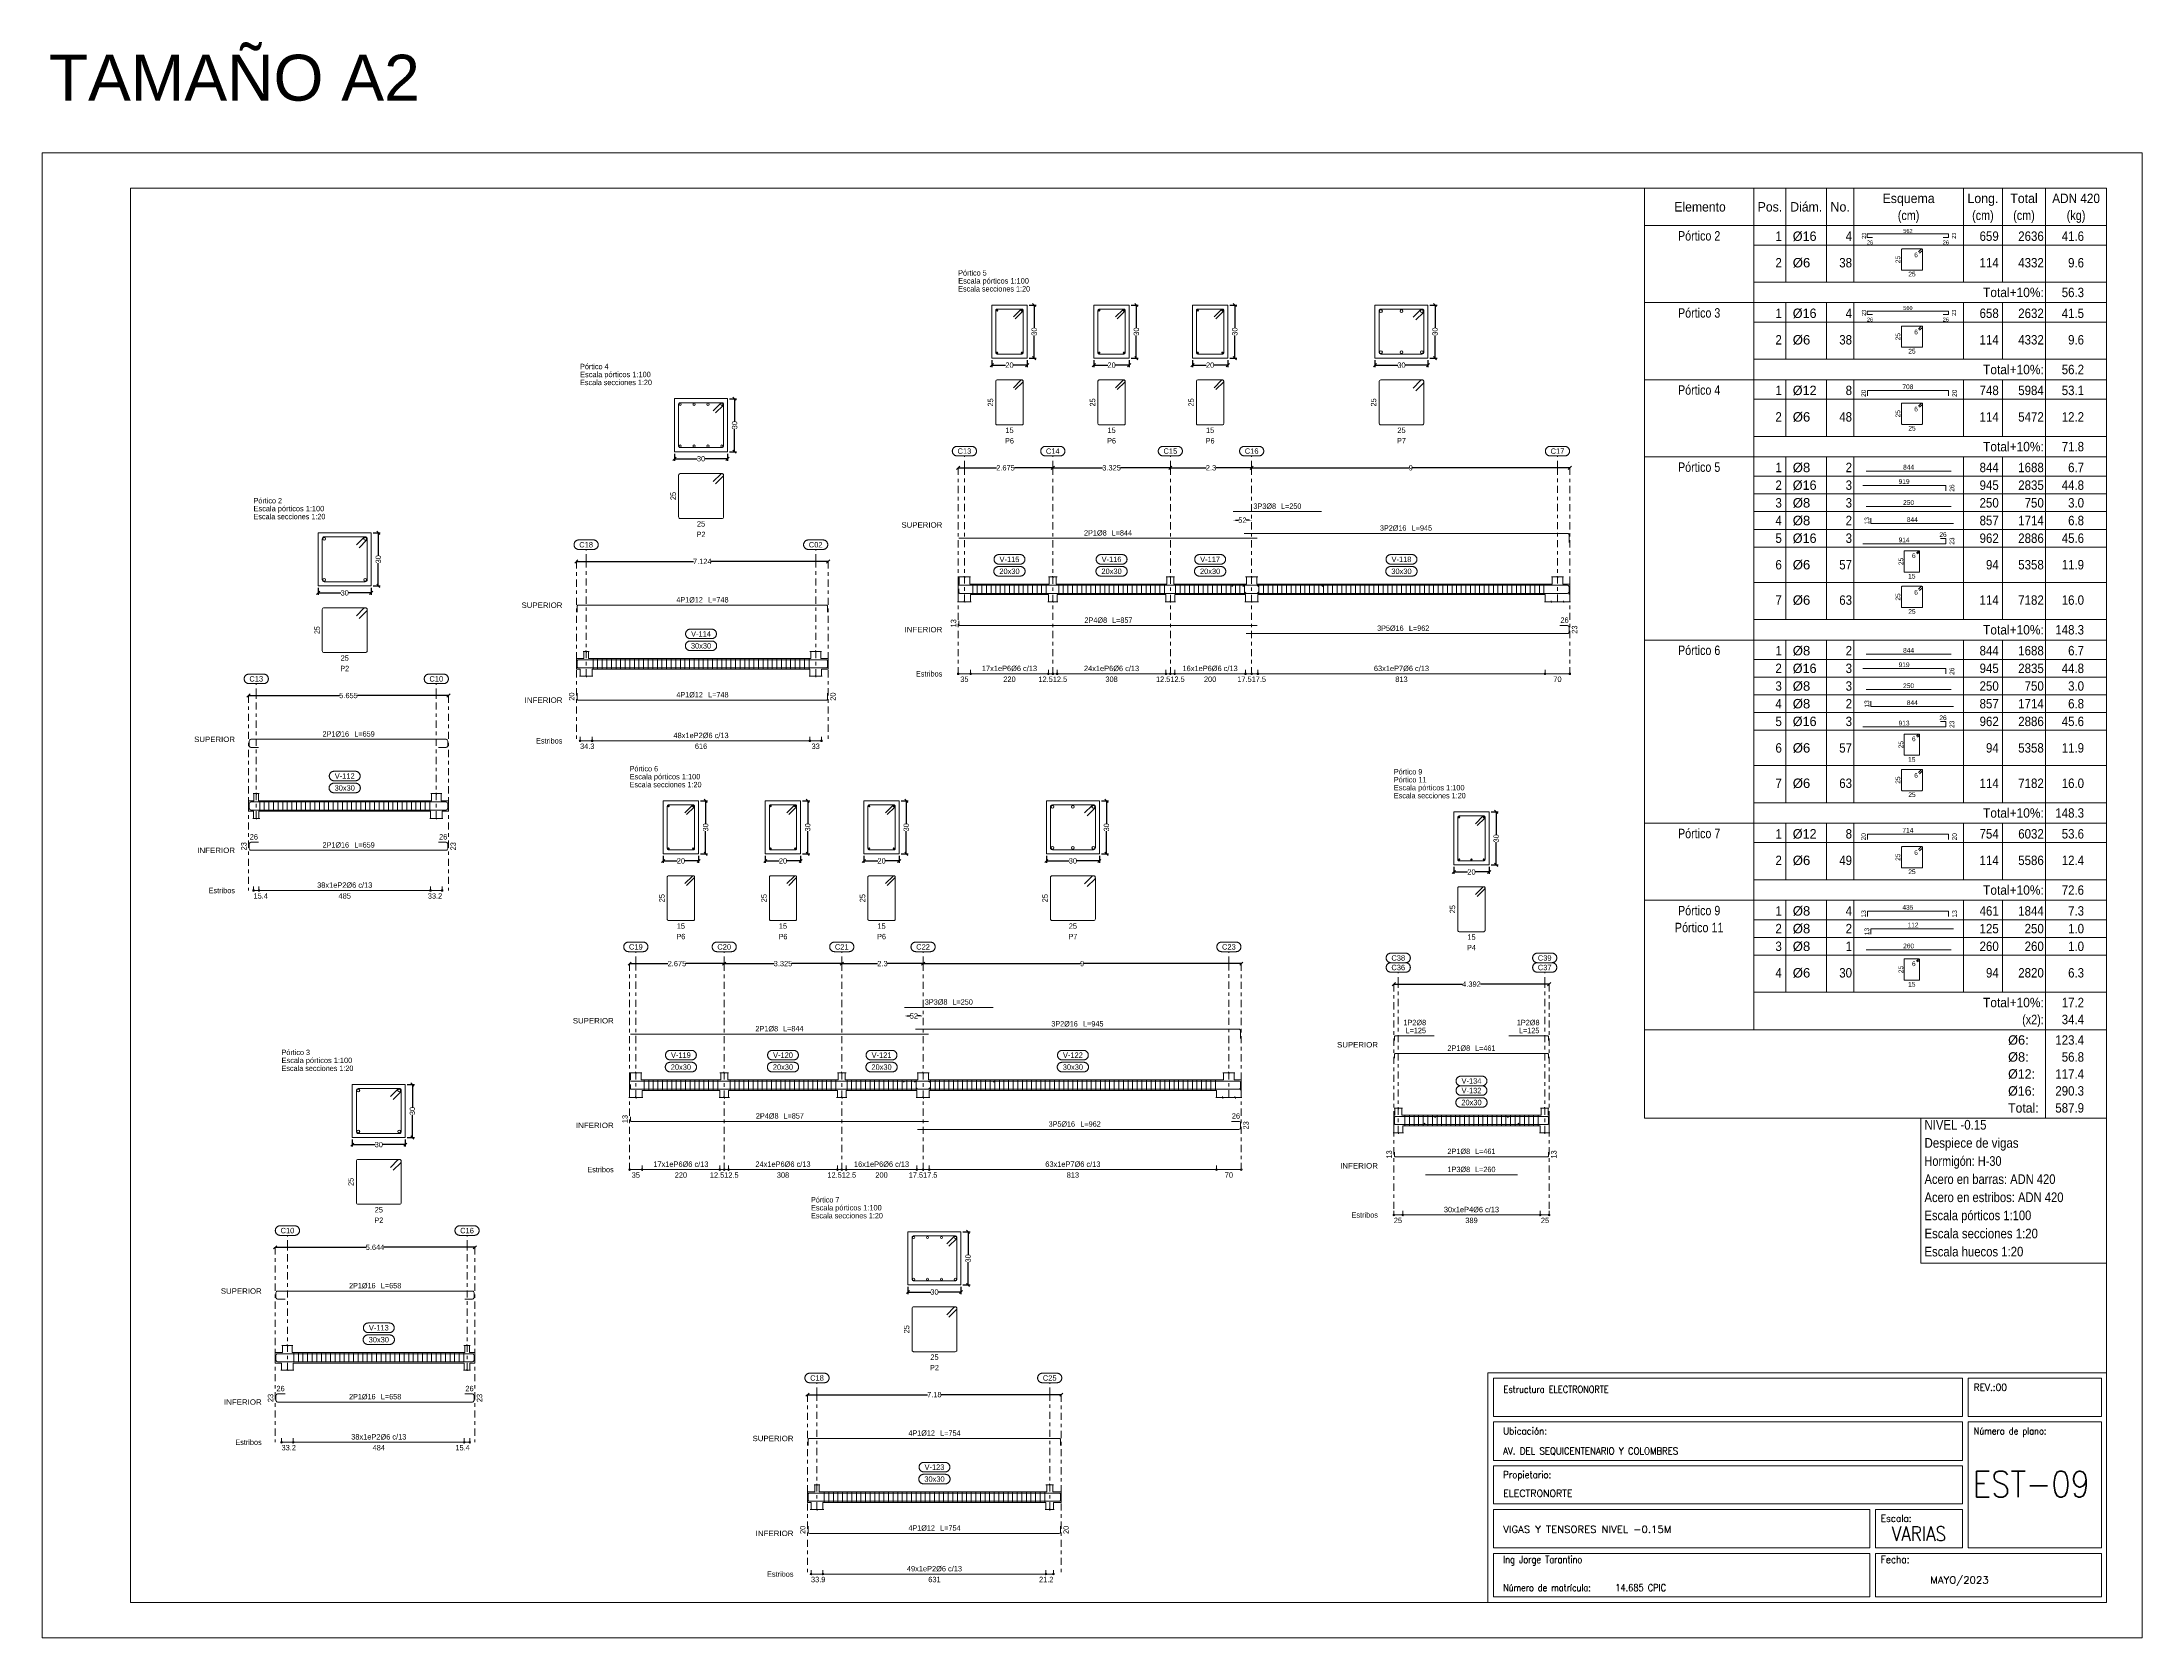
# Model space of a CAD drawing. Header units: millimetres. Extents: x 2 to 158, y -69 to 77.
# Drawn here: x 98.9 to 158.3, y 31.5 to 76.6 of the extents above; entities that cross this region are included whole.
import ezdxf
from ezdxf.enums import TextEntityAlignment as Align

# ---------------------------------------------------------------- set-up
doc = ezdxf.new("R2010")
doc.units = ezdxf.units.MM
doc.linetypes.add('CYPE_RAYAPUNTO', pattern=[0.4125, 0.2025, -0.105, 0, -0.105])
for name, color, linetype, lineweight in [('ALZ_ARM_LONG_ARM_TEXTOS', 3, 'Continuous', 9), ('ALZ_ARM_LONG_TXT_LONG', 3, 'Continuous', 9), ('ALZ_ARM_TRANS_TXT_EST', 3, 'Continuous', 9), ('ALZ_CONT_NUDOS', 122, 'Continuous', 9), ('ALZ_CONT_VIG_HORMIGON', 2, 'Continuous', 9), ('ALZ_COT_COT_ANCLAJES', 3, 'Continuous', 0), ('ALZ_COT_COT_ARM', 3, 'Continuous', 0), ('ALZ_COT_COT_EST', 3, 'Continuous', 0), ('ALZ_COT_COT_LIN_APOYOS', 2, 'CYPE_RAYAPUNTO', 0), ('ALZ_COT_LONGITUD_PROYECTADA', 122, 'Continuous', 0), ('ALZ_COT_TEXTOS_ESTRIBOS', 122, 'Continuous', 0), ('ALZ_REF_COT_LIN_AUX_COTA', 2, 'CYPE_RAYAPUNTO', 9), ('ALZ_REF_POSICIONES_ARMADURAS', 3, 'Continuous', 9), ('ALZ_REF_REF_ESCALA', 3, 'Continuous', 9), ('ALZ_REF_REF_NOMBRE', 3, 'Continuous', 9), ('ALZ_REF_REF_REFERENCIA', 3, 'Continuous', 9), ('ALZ_REF_REFERENCIA_PORTICO', 3, 'Continuous', 9), ('ALZ_REF_TEXTO_REF_NOMBRE', 3, 'Continuous', 9), ('ALZ_REF_TEXTO_REF_REFERENCIA', 3, 'Continuous', 9), ('ARM_LONGITUDINAL_Ø12', 171, 'Continuous', 9), ('ARM_LONGITUDINAL_Ø16', 212, 'Continuous', 9), ('ARM_LONGITUDINAL_Ø8', 32, 'Continuous', 9), ('ARM_TRANSVERSAL_Ø6', 151, 'Continuous', 9), ('CIM_REFEREN', 2, 'Continuous', 0), ('CYPE', 7, 'Continuous', 0), ('DESPIECES_TABLA', 7, 'Continuous', 9), ('RECUAD_LIMITES', 2, 'Continuous', 0), ('RECUAD_MARCO', 1, 'Continuous', 20), ('SEC_CONT_VIG_HORMIGON_SECCION', 2, 'Continuous', 9), ('SEC_COTAS_SEC_DIM_VIGA', 122, 'Continuous', 0), ('SEC_COTAS_TEXTOS_DESPIECE_ESTRIBADO', 122, 'Continuous', 0), ('SEC_REF_TXT_POSICIONES_ARM_ESTRIBOS', 1, 'Continuous', 9), ('TAB_COM_LINEAS', 1, 'Continuous', 9), ('TAB_COM_TEXTOS', 1, 'Continuous', 9), ('TABLAS', 1, 'Continuous', 9), ('TEXTO_TABLAS', 1, 'Continuous', 0), ('TEXTOS_COTAS_DESPIECES_TABLA', 1, 'Continuous', 0)]:
    doc.layers.add(name, color=color, linetype=linetype, lineweight=lineweight)
doc.styles.add('CYPETXT', font='romans__.ttf', dxfattribs={"height": 0.2})
doc.styles.add('CYPETXT_0.225_romans', font='arial.ttf', dxfattribs={"height": 0.15})
doc.styles.add('CYPETXT_romans', font='arial.ttf', dxfattribs={"height": 0.2})
doc.dimstyles.new('cype_arrow', dxfattribs={"dimtxt": 0.18, "dimasz": 0.075, "dimexe": 0.05625, "dimexo": 0.05625, "dimgap": 0, "dimtad": 0, "dimdec": 4, "dimzin": 0, "dimdsep": 46, "dimtxsty": 'CYPETXT_0.225_romans', "dimcen": 0.09, "dimadec": 0, "dimazin": 0, "dimtfac": 1, "dimtdec": 4, "dimtofl": 0, "dimtmove": 2, "dimatfit": 3, "dimfxl": 1, "dimtolj": 1, "dimtzin": 0, "dimarcsym": 0})
doc.dimstyles.new('cype_oblique', dxfattribs={"dimtxt": 0.18, "dimasz": 0.18, "dimexe": 0.05625, "dimexo": 0.05625, "dimgap": 0, "dimtad": 0, "dimdec": 4, "dimzin": 0, "dimdsep": 46, "dimtxsty": 'CYPETXT_0.225_romans', "dimblk": 'OBLIQUE', "dimtsz": 0.045, "dimcen": 0.09, "dimadec": 0, "dimazin": 0, "dimtfac": 1, "dimtdec": 4, "dimtofl": 0, "dimtmove": 2, "dimatfit": 3, "dimfxl": 1, "dimtolj": 1, "dimtzin": 0, "dimarcsym": 0})

# ---------------------------------------------------------------- blocks, each defined once
blk = doc.blocks.new('*D326')
at = {"layer": 'Defpoints', "color": 0, "transparency": 16777216}
for p in [(106.717, 61.269), (108.217, 61.269), (108.217, 61.069)]:
    blk.add_point(p, dxfattribs=at)
at = {"layer": 'SEC_COTAS_SEC_DIM_VIGA', "color": 0, "lineweight": -2, "transparency": 16777216}
for p, q in [((106.717, 61.212), (106.717, 61.013)), ((108.217, 61.212), (108.217, 61.013)), ((106.672, 61.024), (106.762, 61.114)), ((106.717, 61.069), (107.36, 61.069)), ((108.217, 61.069), (107.575, 61.069)), ((108.172, 61.024), (108.262, 61.114))]:
    blk.add_line(p, q, dxfattribs=at)
at = {"layer": 'SEC_COTAS_SEC_DIM_VIGA', "color": 0, "transparency": 16777216, "insert": (107.467, 61.069), "char_height": 0.15, "attachment_point": 5, "style": 'CYPETXT_0.225_romans'}
blk.add_mtext('\\A1;30', dxfattribs=at)
blk = doc.blocks.new('_OBLIQUE')
at = {"color": 0, "linetype": 'ByBlock', "lineweight": -2}
blk.add_line((-0.5, -0.5), (0.5, 0.5), dxfattribs=at)
blk = doc.blocks.new('*D327')
at = {"layer": 'Defpoints', "color": 0, "transparency": 16777216}
for p in [(108.217, 62.769), (108.417, 62.769), (108.217, 61.269)]:
    blk.add_point(p, dxfattribs=at)
at = {"layer": 'SEC_COTAS_SEC_DIM_VIGA', "color": 0, "lineweight": -2, "transparency": 16777216}
for p, q in [((108.274, 62.769), (108.473, 62.769)), ((108.462, 62.724), (108.372, 62.814)), ((108.417, 62.769), (108.417, 62.126)), ((108.417, 61.269), (108.417, 61.911)), ((108.274, 61.269), (108.473, 61.269)), ((108.462, 61.224), (108.372, 61.314))]:
    blk.add_line(p, q, dxfattribs=at)
at = {"layer": 'SEC_COTAS_SEC_DIM_VIGA', "color": 0, "transparency": 16777216, "insert": (108.417, 62.019), "char_height": 0.15, "attachment_point": 5, "rotation": 90, "style": 'CYPETXT_0.225_romans'}
blk.add_mtext('\\A1;30', dxfattribs=at)
blk = doc.blocks.new('*D328')
at = {"layer": 'ALZ_COT_LONGITUD_PROYECTADA', "color": 0, "lineweight": -2, "transparency": 16777216}
for p, q in [((104.702, 58.121), (104.792, 58.211)), ((104.747, 58.166), (107.321, 58.166)), ((110.402, 58.166), (107.828, 58.166)), ((110.357, 58.121), (110.447, 58.211))]:
    blk.add_line(p, q, dxfattribs=at)
at = {"layer": 'Defpoints', "color": 0, "transparency": 16777216}
for p in [(104.747, 58.166), (104.747, 58.166), (110.402, 58.166)]:
    blk.add_point(p, dxfattribs=at)
at = {"layer": 'ALZ_COT_LONGITUD_PROYECTADA', "color": 0, "transparency": 16777216, "insert": (107.575, 58.166), "char_height": 0.15, "attachment_point": 5, "style": 'CYPETXT_0.225_romans'}
blk.add_mtext('\\A1;5.655', dxfattribs=at)
blk = doc.blocks.new('*D329')
at = {"layer": 'Defpoints', "color": 0, "transparency": 16777216}
for p in [(107.681, 45.667), (109.181, 45.667), (109.181, 45.467)]:
    blk.add_point(p, dxfattribs=at)
at = {"layer": 'SEC_COTAS_SEC_DIM_VIGA', "color": 0, "lineweight": -2, "transparency": 16777216}
for p, q in [((107.636, 45.422), (107.726, 45.512)), ((107.681, 45.611), (107.681, 45.411)), ((107.681, 45.467), (108.324, 45.467)), ((109.181, 45.467), (108.538, 45.467)), ((109.136, 45.422), (109.226, 45.512)), ((109.181, 45.611), (109.181, 45.411))]:
    blk.add_line(p, q, dxfattribs=at)
at = {"layer": 'SEC_COTAS_SEC_DIM_VIGA', "color": 0, "transparency": 16777216, "insert": (108.431, 45.467), "char_height": 0.15, "attachment_point": 5, "style": 'CYPETXT_0.225_romans'}
blk.add_mtext('\\A1;30', dxfattribs=at)
blk = doc.blocks.new('*D330')
at = {"layer": 'Defpoints', "color": 0, "transparency": 16777216}
for p in [(109.181, 47.167), (109.381, 47.167), (109.181, 45.667)]:
    blk.add_point(p, dxfattribs=at)
at = {"layer": 'SEC_COTAS_SEC_DIM_VIGA', "color": 0, "lineweight": -2, "transparency": 16777216}
for p, q in [((109.238, 47.167), (109.437, 47.167)), ((109.426, 47.122), (109.336, 47.212)), ((109.381, 47.167), (109.381, 46.524)), ((109.381, 45.667), (109.381, 46.31)), ((109.238, 45.667), (109.437, 45.667)), ((109.426, 45.622), (109.336, 45.712))]:
    blk.add_line(p, q, dxfattribs=at)
at = {"layer": 'SEC_COTAS_SEC_DIM_VIGA', "color": 0, "transparency": 16777216, "insert": (109.381, 46.417), "char_height": 0.15, "attachment_point": 5, "rotation": 90, "style": 'CYPETXT_0.225_romans'}
blk.add_mtext('\\A1;30', dxfattribs=at)
blk = doc.blocks.new('*D331')
at = {"layer": 'ALZ_COT_LONGITUD_PROYECTADA', "color": 0, "lineweight": -2, "transparency": 16777216}
for p, q in [((105.457, 42.519), (105.547, 42.609)), ((105.502, 42.564), (108.071, 42.564)), ((111.146, 42.564), (108.577, 42.564)), ((111.101, 42.519), (111.191, 42.609))]:
    blk.add_line(p, q, dxfattribs=at)
at = {"layer": 'Defpoints', "color": 0, "transparency": 16777216}
for p in [(105.502, 42.564), (105.502, 42.564), (111.146, 42.564)]:
    blk.add_point(p, dxfattribs=at)
at = {"layer": 'ALZ_COT_LONGITUD_PROYECTADA', "color": 0, "transparency": 16777216, "insert": (108.324, 42.564), "char_height": 0.15, "attachment_point": 5, "style": 'CYPETXT_0.225_romans'}
blk.add_mtext('\\A1;5.644', dxfattribs=at)
blk = doc.blocks.new('*D332')
at = {"layer": 'Defpoints', "color": 0, "transparency": 16777216}
for p in [(116.796, 65.061), (118.296, 65.061), (118.296, 64.862)]:
    blk.add_point(p, dxfattribs=at)
at = {"layer": 'SEC_COTAS_SEC_DIM_VIGA', "color": 0, "lineweight": -2, "transparency": 16777216}
for p, q in [((116.751, 64.817), (116.841, 64.907)), ((116.796, 65.005), (116.796, 64.806)), ((116.796, 64.862), (117.439, 64.862)), ((118.296, 64.862), (117.653, 64.862)), ((118.251, 64.817), (118.341, 64.907)), ((118.296, 65.005), (118.296, 64.806))]:
    blk.add_line(p, q, dxfattribs=at)
at = {"layer": 'SEC_COTAS_SEC_DIM_VIGA', "color": 0, "transparency": 16777216, "insert": (117.546, 64.862), "char_height": 0.15, "attachment_point": 5, "style": 'CYPETXT_0.225_romans'}
blk.add_mtext('\\A1;30', dxfattribs=at)
blk = doc.blocks.new('*D333')
at = {"layer": 'Defpoints', "color": 0, "transparency": 16777216}
for p in [(118.296, 66.561), (118.495, 66.561), (118.296, 65.061)]:
    blk.add_point(p, dxfattribs=at)
at = {"layer": 'SEC_COTAS_SEC_DIM_VIGA', "color": 0, "lineweight": -2, "transparency": 16777216}
for p, q in [((118.352, 66.561), (118.552, 66.561)), ((118.54, 66.516), (118.45, 66.606)), ((118.495, 66.561), (118.495, 65.918)), ((118.495, 65.061), (118.495, 65.704)), ((118.352, 65.061), (118.552, 65.061)), ((118.54, 65.016), (118.45, 65.106))]:
    blk.add_line(p, q, dxfattribs=at)
at = {"layer": 'SEC_COTAS_SEC_DIM_VIGA', "color": 0, "transparency": 16777216, "insert": (118.495, 65.811), "char_height": 0.15, "attachment_point": 5, "rotation": 90, "style": 'CYPETXT_0.225_romans'}
blk.add_mtext('\\A1;30', dxfattribs=at)
blk = doc.blocks.new('*D334')
at = {"layer": 'ALZ_COT_LONGITUD_PROYECTADA', "color": 0, "lineweight": -2, "transparency": 16777216}
for p, q in [((113.975, 61.913), (114.065, 62.003)), ((114.02, 61.958), (117.33, 61.958)), ((121.144, 61.958), (117.834, 61.958)), ((121.099, 61.913), (121.189, 62.003))]:
    blk.add_line(p, q, dxfattribs=at)
at = {"layer": 'Defpoints', "color": 0, "transparency": 16777216}
for p in [(114.02, 61.958), (114.02, 61.958), (121.144, 61.958)]:
    blk.add_point(p, dxfattribs=at)
at = {"layer": 'ALZ_COT_LONGITUD_PROYECTADA', "color": 0, "transparency": 16777216, "insert": (117.582, 61.958), "char_height": 0.15, "attachment_point": 5, "style": 'CYPETXT_0.225_romans'}
blk.add_mtext('\\A1;7.124', dxfattribs=at)
blk = doc.blocks.new('*D335')
at = {"layer": 'Defpoints', "color": 0, "transparency": 16777216}
for p in [(125.771, 67.708), (126.771, 67.708), (126.771, 67.509)]:
    blk.add_point(p, dxfattribs=at)
at = {"layer": 'SEC_COTAS_SEC_DIM_VIGA', "color": 0, "lineweight": -2, "transparency": 16777216}
for p, q in [((125.726, 67.464), (125.816, 67.554)), ((125.771, 67.652), (125.771, 67.453)), ((125.771, 67.509), (126.162, 67.509)), ((126.771, 67.509), (126.379, 67.509)), ((126.726, 67.464), (126.816, 67.554)), ((126.771, 67.652), (126.771, 67.453))]:
    blk.add_line(p, q, dxfattribs=at)
at = {"layer": 'SEC_COTAS_SEC_DIM_VIGA', "color": 0, "transparency": 16777216, "insert": (126.271, 67.509), "char_height": 0.15, "attachment_point": 5, "style": 'CYPETXT_0.225_romans'}
blk.add_mtext('\\A1;20', dxfattribs=at)
blk = doc.blocks.new('*D336')
at = {"layer": 'Defpoints', "color": 0, "transparency": 16777216}
for p in [(126.771, 69.208), (126.97, 69.208), (126.771, 67.708)]:
    blk.add_point(p, dxfattribs=at)
at = {"layer": 'SEC_COTAS_SEC_DIM_VIGA', "color": 0, "lineweight": -2, "transparency": 16777216}
for p, q in [((126.827, 69.208), (127.027, 69.208)), ((127.015, 69.163), (126.925, 69.253)), ((126.97, 69.208), (126.97, 68.565)), ((126.97, 67.708), (126.97, 68.351)), ((127.015, 67.663), (126.925, 67.753)), ((126.827, 67.708), (127.027, 67.708))]:
    blk.add_line(p, q, dxfattribs=at)
at = {"layer": 'SEC_COTAS_SEC_DIM_VIGA', "color": 0, "transparency": 16777216, "insert": (126.97, 68.458), "char_height": 0.15, "attachment_point": 5, "rotation": 90, "style": 'CYPETXT_0.225_romans'}
blk.add_mtext('\\A1;30', dxfattribs=at)
blk = doc.blocks.new('*D337')
at = {"layer": 'Defpoints', "color": 0, "transparency": 16777216}
for p in [(128.658, 67.708), (129.658, 67.708), (129.658, 67.509)]:
    blk.add_point(p, dxfattribs=at)
at = {"layer": 'SEC_COTAS_SEC_DIM_VIGA', "color": 0, "lineweight": -2, "transparency": 16777216}
for p, q in [((128.613, 67.464), (128.703, 67.554)), ((128.658, 67.652), (128.658, 67.453)), ((128.658, 67.509), (129.05, 67.509)), ((129.658, 67.509), (129.267, 67.509)), ((129.613, 67.464), (129.703, 67.554)), ((129.658, 67.652), (129.658, 67.453))]:
    blk.add_line(p, q, dxfattribs=at)
at = {"layer": 'SEC_COTAS_SEC_DIM_VIGA', "color": 0, "transparency": 16777216, "insert": (129.158, 67.509), "char_height": 0.15, "attachment_point": 5, "style": 'CYPETXT_0.225_romans'}
blk.add_mtext('\\A1;20', dxfattribs=at)
blk = doc.blocks.new('*D338')
at = {"layer": 'Defpoints', "color": 0, "transparency": 16777216}
for p in [(129.658, 69.208), (129.858, 69.208), (129.658, 67.708)]:
    blk.add_point(p, dxfattribs=at)
at = {"layer": 'SEC_COTAS_SEC_DIM_VIGA', "color": 0, "lineweight": -2, "transparency": 16777216}
for p, q in [((129.715, 69.208), (129.914, 69.208)), ((129.903, 69.163), (129.813, 69.253)), ((129.858, 69.208), (129.858, 68.565)), ((129.858, 67.708), (129.858, 68.351)), ((129.903, 67.663), (129.813, 67.753)), ((129.715, 67.708), (129.914, 67.708))]:
    blk.add_line(p, q, dxfattribs=at)
at = {"layer": 'SEC_COTAS_SEC_DIM_VIGA', "color": 0, "transparency": 16777216, "insert": (129.858, 68.458), "char_height": 0.15, "attachment_point": 5, "rotation": 90, "style": 'CYPETXT_0.225_romans'}
blk.add_mtext('\\A1;30', dxfattribs=at)
blk = doc.blocks.new('*D339')
at = {"layer": 'Defpoints', "color": 0, "transparency": 16777216}
for p in [(131.446, 67.708), (132.446, 67.708), (132.446, 67.509)]:
    blk.add_point(p, dxfattribs=at)
at = {"layer": 'SEC_COTAS_SEC_DIM_VIGA', "color": 0, "lineweight": -2, "transparency": 16777216}
for p, q in [((131.401, 67.464), (131.491, 67.554)), ((131.446, 67.652), (131.446, 67.453)), ((131.446, 67.509), (131.837, 67.509)), ((132.446, 67.509), (132.054, 67.509)), ((132.401, 67.464), (132.491, 67.554)), ((132.446, 67.652), (132.446, 67.453))]:
    blk.add_line(p, q, dxfattribs=at)
at = {"layer": 'SEC_COTAS_SEC_DIM_VIGA', "color": 0, "transparency": 16777216, "insert": (131.946, 67.509), "char_height": 0.15, "attachment_point": 5, "style": 'CYPETXT_0.225_romans'}
blk.add_mtext('\\A1;20', dxfattribs=at)
blk = doc.blocks.new('*D340')
at = {"layer": 'Defpoints', "color": 0, "transparency": 16777216}
for p in [(132.446, 69.208), (132.645, 69.208), (132.446, 67.708)]:
    blk.add_point(p, dxfattribs=at)
at = {"layer": 'SEC_COTAS_SEC_DIM_VIGA', "color": 0, "lineweight": -2, "transparency": 16777216}
for p, q in [((132.502, 69.208), (132.702, 69.208)), ((132.69, 69.163), (132.6, 69.253)), ((132.645, 69.208), (132.645, 68.565)), ((132.645, 67.708), (132.645, 68.351)), ((132.69, 67.663), (132.6, 67.753)), ((132.502, 67.708), (132.702, 67.708))]:
    blk.add_line(p, q, dxfattribs=at)
at = {"layer": 'SEC_COTAS_SEC_DIM_VIGA', "color": 0, "transparency": 16777216, "insert": (132.645, 68.458), "char_height": 0.15, "attachment_point": 5, "rotation": 90, "style": 'CYPETXT_0.225_romans'}
blk.add_mtext('\\A1;30', dxfattribs=at)
blk = doc.blocks.new('*D341')
at = {"layer": 'Defpoints', "color": 0, "transparency": 16777216}
for p in [(136.608, 67.708), (138.108, 67.708), (138.108, 67.509)]:
    blk.add_point(p, dxfattribs=at)
at = {"layer": 'SEC_COTAS_SEC_DIM_VIGA', "color": 0, "lineweight": -2, "transparency": 16777216}
for p, q in [((136.563, 67.464), (136.653, 67.554)), ((136.608, 67.652), (136.608, 67.453)), ((136.608, 67.509), (137.251, 67.509)), ((138.108, 67.509), (137.466, 67.509)), ((138.063, 67.464), (138.153, 67.554)), ((138.108, 67.652), (138.108, 67.453))]:
    blk.add_line(p, q, dxfattribs=at)
at = {"layer": 'SEC_COTAS_SEC_DIM_VIGA', "color": 0, "transparency": 16777216, "insert": (137.358, 67.509), "char_height": 0.15, "attachment_point": 5, "style": 'CYPETXT_0.225_romans'}
blk.add_mtext('\\A1;30', dxfattribs=at)
blk = doc.blocks.new('*D342')
at = {"layer": 'Defpoints', "color": 0, "transparency": 16777216}
for p in [(138.108, 69.208), (138.308, 69.208), (138.108, 67.708)]:
    blk.add_point(p, dxfattribs=at)
at = {"layer": 'SEC_COTAS_SEC_DIM_VIGA', "color": 0, "lineweight": -2, "transparency": 16777216}
for p, q in [((138.165, 69.208), (138.364, 69.208)), ((138.353, 69.163), (138.263, 69.253)), ((138.308, 69.208), (138.308, 68.565)), ((138.308, 67.708), (138.308, 68.351)), ((138.353, 67.663), (138.263, 67.753)), ((138.165, 67.708), (138.364, 67.708))]:
    blk.add_line(p, q, dxfattribs=at)
at = {"layer": 'SEC_COTAS_SEC_DIM_VIGA', "color": 0, "transparency": 16777216, "insert": (138.308, 68.458), "char_height": 0.15, "attachment_point": 5, "rotation": 90, "style": 'CYPETXT_0.225_romans'}
blk.add_mtext('\\A1;30', dxfattribs=at)
blk = doc.blocks.new('*D343')
at = {"layer": 'ALZ_COT_LONGITUD_PROYECTADA', "color": 0, "lineweight": -2, "transparency": 16777216}
for p, q in [((124.776, 64.56), (124.866, 64.65)), ((124.821, 64.605), (125.903, 64.605)), ((127.496, 64.605), (126.413, 64.605)), ((127.451, 64.56), (127.541, 64.65))]:
    blk.add_line(p, q, dxfattribs=at)
at = {"layer": 'Defpoints', "color": 0, "transparency": 16777216}
for p in [(124.821, 64.605), (124.821, 64.605), (127.496, 64.605)]:
    blk.add_point(p, dxfattribs=at)
at = {"layer": 'ALZ_COT_LONGITUD_PROYECTADA', "color": 0, "transparency": 16777216, "insert": (126.158, 64.605), "char_height": 0.15, "attachment_point": 5, "style": 'CYPETXT_0.225_romans'}
blk.add_mtext('\\A1;2.675', dxfattribs=at)
blk = doc.blocks.new('*D344')
at = {"layer": 'ALZ_COT_LONGITUD_PROYECTADA', "color": 0, "lineweight": -2, "transparency": 16777216}
for p, q in [((127.451, 64.56), (127.541, 64.65)), ((127.496, 64.605), (128.905, 64.605)), ((130.821, 64.605), (129.412, 64.605)), ((130.776, 64.56), (130.866, 64.65))]:
    blk.add_line(p, q, dxfattribs=at)
at = {"layer": 'Defpoints', "color": 0, "transparency": 16777216}
for p in [(127.496, 64.605), (127.496, 64.605), (130.821, 64.605)]:
    blk.add_point(p, dxfattribs=at)
at = {"layer": 'ALZ_COT_LONGITUD_PROYECTADA', "color": 0, "transparency": 16777216, "insert": (129.158, 64.605), "char_height": 0.15, "attachment_point": 5, "style": 'CYPETXT_0.225_romans'}
blk.add_mtext('\\A1;3.325', dxfattribs=at)
blk = doc.blocks.new('*D345')
at = {"layer": 'ALZ_COT_LONGITUD_PROYECTADA', "color": 0, "lineweight": -2, "transparency": 16777216}
for p, q in [((130.776, 64.56), (130.866, 64.65)), ((130.821, 64.605), (131.833, 64.605)), ((133.121, 64.605), (132.109, 64.605)), ((133.076, 64.56), (133.166, 64.65))]:
    blk.add_line(p, q, dxfattribs=at)
at = {"layer": 'Defpoints', "color": 0, "transparency": 16777216}
for p in [(130.821, 64.605), (130.821, 64.605), (133.121, 64.605)]:
    blk.add_point(p, dxfattribs=at)
at = {"layer": 'ALZ_COT_LONGITUD_PROYECTADA', "color": 0, "transparency": 16777216, "insert": (131.971, 64.605), "char_height": 0.15, "attachment_point": 5, "style": 'CYPETXT_0.225_romans'}
blk.add_mtext('\\A1;2.3', dxfattribs=at)
blk = doc.blocks.new('*D346')
at = {"layer": 'ALZ_COT_LONGITUD_PROYECTADA', "color": 0, "lineweight": -2, "transparency": 16777216}
for p, q in [((133.076, 64.56), (133.166, 64.65)), ((133.121, 64.605), (137.572, 64.605)), ((142.121, 64.605), (137.67, 64.605)), ((142.076, 64.56), (142.166, 64.65))]:
    blk.add_line(p, q, dxfattribs=at)
at = {"layer": 'Defpoints', "color": 0, "transparency": 16777216}
for p in [(133.121, 64.605), (133.121, 64.605), (142.121, 64.605)]:
    blk.add_point(p, dxfattribs=at)
at = {"layer": 'ALZ_COT_LONGITUD_PROYECTADA', "color": 0, "transparency": 16777216, "insert": (137.621, 64.605), "char_height": 0.15, "attachment_point": 5, "style": 'CYPETXT_0.225_romans'}
blk.add_mtext('\\A1;9', dxfattribs=at)
blk = doc.blocks.new('*D347')
at = {"layer": 'ALZ_COT_COT_ARM', "color": 0, "lineweight": -2, "transparency": 16777216}
for p, q in [((132.674, 63.125), (132.753, 63.125)), ((133.046, 63.125), (132.967, 63.125))]:
    blk.add_line(p, q, dxfattribs=at)
at = {"layer": 'ALZ_COT_COT_ARM', "color": 0, "transparency": 16777216}
for points in [[(132.674, 63.137), (132.674, 63.112), (132.599, 63.125)], [(133.046, 63.137), (133.046, 63.112), (133.121, 63.125)]]:
    blk.add_solid(points, dxfattribs=at)
at = {"layer": 'Defpoints', "color": 0, "transparency": 16777216}
for p in [(132.599, 63.125), (133.121, 63.125), (133.121, 63.125)]:
    blk.add_point(p, dxfattribs=at)
at = {"layer": 'ALZ_COT_COT_ARM', "color": 0, "transparency": 16777216, "insert": (132.86, 63.125), "char_height": 0.15, "attachment_point": 5, "style": 'CYPETXT_0.225_romans'}
blk.add_mtext('\\A1;52', dxfattribs=at)
blk = doc.blocks.new('*D348')
at = {"layer": 'Defpoints', "color": 0, "transparency": 16777216}
for p in [(116.477, 53.689), (117.477, 53.689), (117.477, 53.489)]:
    blk.add_point(p, dxfattribs=at)
at = {"layer": 'SEC_COTAS_SEC_DIM_VIGA', "color": 0, "lineweight": -2, "transparency": 16777216}
for p, q in [((116.432, 53.444), (116.522, 53.534)), ((116.477, 53.633), (116.477, 53.433)), ((116.477, 53.489), (116.868, 53.489)), ((117.477, 53.489), (117.085, 53.489)), ((117.432, 53.444), (117.522, 53.534)), ((117.477, 53.633), (117.477, 53.433))]:
    blk.add_line(p, q, dxfattribs=at)
at = {"layer": 'SEC_COTAS_SEC_DIM_VIGA', "color": 0, "transparency": 16777216, "insert": (116.977, 53.489), "char_height": 0.15, "attachment_point": 5, "style": 'CYPETXT_0.225_romans'}
blk.add_mtext('\\A1;20', dxfattribs=at)
blk = doc.blocks.new('*D349')
at = {"layer": 'Defpoints', "color": 0, "transparency": 16777216}
for p in [(117.477, 55.189), (117.676, 55.189), (117.477, 53.689)]:
    blk.add_point(p, dxfattribs=at)
at = {"layer": 'SEC_COTAS_SEC_DIM_VIGA', "color": 0, "lineweight": -2, "transparency": 16777216}
for p, q in [((117.533, 55.189), (117.732, 55.189)), ((117.721, 55.144), (117.631, 55.234)), ((117.676, 55.189), (117.676, 54.546)), ((117.676, 53.689), (117.676, 54.332)), ((117.533, 53.689), (117.732, 53.689)), ((117.721, 53.644), (117.631, 53.734))]:
    blk.add_line(p, q, dxfattribs=at)
at = {"layer": 'SEC_COTAS_SEC_DIM_VIGA', "color": 0, "transparency": 16777216, "insert": (117.676, 54.439), "char_height": 0.15, "attachment_point": 5, "rotation": 90, "style": 'CYPETXT_0.225_romans'}
blk.add_mtext('\\A1;30', dxfattribs=at)
blk = doc.blocks.new('*D350')
at = {"layer": 'Defpoints', "color": 0, "transparency": 16777216}
for p in [(119.364, 53.689), (120.364, 53.689), (120.364, 53.489)]:
    blk.add_point(p, dxfattribs=at)
at = {"layer": 'SEC_COTAS_SEC_DIM_VIGA', "color": 0, "lineweight": -2, "transparency": 16777216}
for p, q in [((119.319, 53.444), (119.409, 53.534)), ((119.364, 53.633), (119.364, 53.433)), ((119.364, 53.489), (119.756, 53.489)), ((120.364, 53.489), (119.973, 53.489)), ((120.319, 53.444), (120.409, 53.534)), ((120.364, 53.633), (120.364, 53.433))]:
    blk.add_line(p, q, dxfattribs=at)
at = {"layer": 'SEC_COTAS_SEC_DIM_VIGA', "color": 0, "transparency": 16777216, "insert": (119.864, 53.489), "char_height": 0.15, "attachment_point": 5, "style": 'CYPETXT_0.225_romans'}
blk.add_mtext('\\A1;20', dxfattribs=at)
blk = doc.blocks.new('*D351')
at = {"layer": 'Defpoints', "color": 0, "transparency": 16777216}
for p in [(120.364, 55.189), (120.564, 55.189), (120.364, 53.689)]:
    blk.add_point(p, dxfattribs=at)
at = {"layer": 'SEC_COTAS_SEC_DIM_VIGA', "color": 0, "lineweight": -2, "transparency": 16777216}
for p, q in [((120.42, 55.189), (120.62, 55.189)), ((120.609, 55.144), (120.519, 55.234)), ((120.564, 55.189), (120.564, 54.546)), ((120.564, 53.689), (120.564, 54.332)), ((120.42, 53.689), (120.62, 53.689)), ((120.609, 53.644), (120.519, 53.734))]:
    blk.add_line(p, q, dxfattribs=at)
at = {"layer": 'SEC_COTAS_SEC_DIM_VIGA', "color": 0, "transparency": 16777216, "insert": (120.564, 54.439), "char_height": 0.15, "attachment_point": 5, "rotation": 90, "style": 'CYPETXT_0.225_romans'}
blk.add_mtext('\\A1;30', dxfattribs=at)
blk = doc.blocks.new('*D352')
at = {"layer": 'Defpoints', "color": 0, "transparency": 16777216}
for p in [(122.152, 53.689), (123.152, 53.689), (123.152, 53.489)]:
    blk.add_point(p, dxfattribs=at)
at = {"layer": 'SEC_COTAS_SEC_DIM_VIGA', "color": 0, "lineweight": -2, "transparency": 16777216}
for p, q in [((122.107, 53.444), (122.197, 53.534)), ((122.152, 53.633), (122.152, 53.433)), ((122.152, 53.489), (122.543, 53.489)), ((123.152, 53.489), (122.76, 53.489)), ((123.107, 53.444), (123.197, 53.534)), ((123.152, 53.633), (123.152, 53.433))]:
    blk.add_line(p, q, dxfattribs=at)
at = {"layer": 'SEC_COTAS_SEC_DIM_VIGA', "color": 0, "transparency": 16777216, "insert": (122.652, 53.489), "char_height": 0.15, "attachment_point": 5, "style": 'CYPETXT_0.225_romans'}
blk.add_mtext('\\A1;20', dxfattribs=at)
blk = doc.blocks.new('*D353')
at = {"layer": 'Defpoints', "color": 0, "transparency": 16777216}
for p in [(123.152, 55.189), (123.351, 55.189), (123.152, 53.689)]:
    blk.add_point(p, dxfattribs=at)
at = {"layer": 'SEC_COTAS_SEC_DIM_VIGA', "color": 0, "lineweight": -2, "transparency": 16777216}
for p, q in [((123.208, 55.189), (123.407, 55.189)), ((123.396, 55.144), (123.306, 55.234)), ((123.351, 55.189), (123.351, 54.546)), ((123.351, 53.689), (123.351, 54.332)), ((123.208, 53.689), (123.407, 53.689)), ((123.396, 53.644), (123.306, 53.734))]:
    blk.add_line(p, q, dxfattribs=at)
at = {"layer": 'SEC_COTAS_SEC_DIM_VIGA', "color": 0, "transparency": 16777216, "insert": (123.351, 54.439), "char_height": 0.15, "attachment_point": 5, "rotation": 90, "style": 'CYPETXT_0.225_romans'}
blk.add_mtext('\\A1;30', dxfattribs=at)
blk = doc.blocks.new('*D354')
at = {"layer": 'Defpoints', "color": 0, "transparency": 16777216}
for p in [(127.314, 53.689), (128.814, 53.689), (128.814, 53.489)]:
    blk.add_point(p, dxfattribs=at)
at = {"layer": 'SEC_COTAS_SEC_DIM_VIGA', "color": 0, "lineweight": -2, "transparency": 16777216}
for p, q in [((127.269, 53.444), (127.359, 53.534)), ((127.314, 53.633), (127.314, 53.433)), ((127.314, 53.489), (127.957, 53.489)), ((128.814, 53.489), (128.171, 53.489)), ((128.769, 53.444), (128.859, 53.534)), ((128.814, 53.633), (128.814, 53.433))]:
    blk.add_line(p, q, dxfattribs=at)
at = {"layer": 'SEC_COTAS_SEC_DIM_VIGA', "color": 0, "transparency": 16777216, "insert": (128.064, 53.489), "char_height": 0.15, "attachment_point": 5, "style": 'CYPETXT_0.225_romans'}
blk.add_mtext('\\A1;30', dxfattribs=at)
blk = doc.blocks.new('*D355')
at = {"layer": 'Defpoints', "color": 0, "transparency": 16777216}
for p in [(128.814, 55.189), (129.014, 55.189), (128.814, 53.689)]:
    blk.add_point(p, dxfattribs=at)
at = {"layer": 'SEC_COTAS_SEC_DIM_VIGA', "color": 0, "lineweight": -2, "transparency": 16777216}
for p, q in [((128.87, 55.189), (129.07, 55.189)), ((129.059, 55.144), (128.969, 55.234)), ((129.014, 55.189), (129.014, 54.546)), ((129.014, 53.689), (129.014, 54.332)), ((128.87, 53.689), (129.07, 53.689)), ((129.059, 53.644), (128.969, 53.734))]:
    blk.add_line(p, q, dxfattribs=at)
at = {"layer": 'SEC_COTAS_SEC_DIM_VIGA', "color": 0, "transparency": 16777216, "insert": (129.014, 54.439), "char_height": 0.15, "attachment_point": 5, "rotation": 90, "style": 'CYPETXT_0.225_romans'}
blk.add_mtext('\\A1;30', dxfattribs=at)
blk = doc.blocks.new('*D356')
at = {"layer": 'ALZ_COT_LONGITUD_PROYECTADA', "color": 0, "lineweight": -2, "transparency": 16777216}
for p, q in [((115.482, 50.541), (115.572, 50.631)), ((115.527, 50.586), (116.609, 50.586)), ((118.202, 50.586), (117.119, 50.586)), ((118.157, 50.541), (118.247, 50.631))]:
    blk.add_line(p, q, dxfattribs=at)
at = {"layer": 'Defpoints', "color": 0, "transparency": 16777216}
for p in [(115.527, 50.586), (115.527, 50.586), (118.202, 50.586)]:
    blk.add_point(p, dxfattribs=at)
at = {"layer": 'ALZ_COT_LONGITUD_PROYECTADA', "color": 0, "transparency": 16777216, "insert": (116.864, 50.586), "char_height": 0.15, "attachment_point": 5, "style": 'CYPETXT_0.225_romans'}
blk.add_mtext('\\A1;2.675', dxfattribs=at)
blk = doc.blocks.new('*D357')
at = {"layer": 'ALZ_COT_LONGITUD_PROYECTADA', "color": 0, "lineweight": -2, "transparency": 16777216}
for p, q in [((118.157, 50.541), (118.247, 50.631)), ((118.202, 50.586), (119.611, 50.586)), ((121.527, 50.586), (120.118, 50.586)), ((121.482, 50.541), (121.572, 50.631))]:
    blk.add_line(p, q, dxfattribs=at)
at = {"layer": 'Defpoints', "color": 0, "transparency": 16777216}
for p in [(118.202, 50.586), (118.202, 50.586), (121.527, 50.586)]:
    blk.add_point(p, dxfattribs=at)
at = {"layer": 'ALZ_COT_LONGITUD_PROYECTADA', "color": 0, "transparency": 16777216, "insert": (119.864, 50.586), "char_height": 0.15, "attachment_point": 5, "style": 'CYPETXT_0.225_romans'}
blk.add_mtext('\\A1;3.325', dxfattribs=at)
blk = doc.blocks.new('*D358')
at = {"layer": 'ALZ_COT_LONGITUD_PROYECTADA', "color": 0, "lineweight": -2, "transparency": 16777216}
for p, q in [((121.482, 50.541), (121.572, 50.631)), ((121.527, 50.586), (122.539, 50.586)), ((123.827, 50.586), (122.815, 50.586)), ((123.782, 50.541), (123.872, 50.631))]:
    blk.add_line(p, q, dxfattribs=at)
at = {"layer": 'Defpoints', "color": 0, "transparency": 16777216}
for p in [(121.527, 50.586), (121.527, 50.586), (123.827, 50.586)]:
    blk.add_point(p, dxfattribs=at)
at = {"layer": 'ALZ_COT_LONGITUD_PROYECTADA', "color": 0, "transparency": 16777216, "insert": (122.677, 50.586), "char_height": 0.15, "attachment_point": 5, "style": 'CYPETXT_0.225_romans'}
blk.add_mtext('\\A1;2.3', dxfattribs=at)
blk = doc.blocks.new('*D359')
at = {"layer": 'ALZ_COT_LONGITUD_PROYECTADA', "color": 0, "lineweight": -2, "transparency": 16777216}
for p, q in [((123.782, 50.541), (123.872, 50.631)), ((123.827, 50.586), (128.277, 50.586)), ((132.827, 50.586), (128.376, 50.586)), ((132.782, 50.541), (132.872, 50.631))]:
    blk.add_line(p, q, dxfattribs=at)
at = {"layer": 'Defpoints', "color": 0, "transparency": 16777216}
for p in [(123.827, 50.586), (123.827, 50.586), (132.827, 50.586)]:
    blk.add_point(p, dxfattribs=at)
at = {"layer": 'ALZ_COT_LONGITUD_PROYECTADA', "color": 0, "transparency": 16777216, "insert": (128.327, 50.586), "char_height": 0.15, "attachment_point": 5, "style": 'CYPETXT_0.225_romans'}
blk.add_mtext('\\A1;9', dxfattribs=at)
blk = doc.blocks.new('*D360')
at = {"layer": 'ALZ_COT_COT_ARM', "color": 0, "lineweight": -2, "transparency": 16777216}
for p, q in [((123.38, 49.105), (123.459, 49.105)), ((123.752, 49.105), (123.672, 49.105))]:
    blk.add_line(p, q, dxfattribs=at)
at = {"layer": 'ALZ_COT_COT_ARM', "color": 0, "transparency": 16777216}
for points in [[(123.38, 49.118), (123.38, 49.093), (123.305, 49.105)], [(123.752, 49.118), (123.752, 49.093), (123.827, 49.105)]]:
    blk.add_solid(points, dxfattribs=at)
at = {"layer": 'Defpoints', "color": 0, "transparency": 16777216}
for p in [(123.305, 49.105), (123.827, 49.105), (123.827, 49.105)]:
    blk.add_point(p, dxfattribs=at)
at = {"layer": 'ALZ_COT_COT_ARM', "color": 0, "transparency": 16777216, "insert": (123.566, 49.105), "char_height": 0.15, "attachment_point": 5, "style": 'CYPETXT_0.225_romans'}
blk.add_mtext('\\A1;52', dxfattribs=at)
blk = doc.blocks.new('*D361')
at = {"layer": 'Defpoints', "color": 0, "transparency": 16777216}
for p in [(123.399, 41.499), (124.899, 41.499), (124.899, 41.299)]:
    blk.add_point(p, dxfattribs=at)
at = {"layer": 'SEC_COTAS_SEC_DIM_VIGA', "color": 0, "lineweight": -2, "transparency": 16777216}
for p, q in [((123.354, 41.254), (123.444, 41.344)), ((123.399, 41.442), (123.399, 41.243)), ((123.399, 41.299), (124.042, 41.299)), ((124.899, 41.299), (124.256, 41.299)), ((124.854, 41.254), (124.944, 41.344)), ((124.899, 41.442), (124.899, 41.243))]:
    blk.add_line(p, q, dxfattribs=at)
at = {"layer": 'SEC_COTAS_SEC_DIM_VIGA', "color": 0, "transparency": 16777216, "insert": (124.149, 41.299), "char_height": 0.15, "attachment_point": 5, "style": 'CYPETXT_0.225_romans'}
blk.add_mtext('\\A1;30', dxfattribs=at)
blk = doc.blocks.new('*D362')
at = {"layer": 'Defpoints', "color": 0, "transparency": 16777216}
for p in [(124.899, 42.999), (125.099, 42.999), (124.899, 41.499)]:
    blk.add_point(p, dxfattribs=at)
at = {"layer": 'SEC_COTAS_SEC_DIM_VIGA', "color": 0, "lineweight": -2, "transparency": 16777216}
for p, q in [((124.955, 42.999), (125.155, 42.999)), ((125.144, 42.954), (125.054, 43.044)), ((125.099, 42.999), (125.099, 42.356)), ((125.099, 41.499), (125.099, 42.142)), ((124.955, 41.499), (125.155, 41.499)), ((125.144, 41.454), (125.054, 41.544))]:
    blk.add_line(p, q, dxfattribs=at)
at = {"layer": 'SEC_COTAS_SEC_DIM_VIGA', "color": 0, "transparency": 16777216, "insert": (125.099, 42.249), "char_height": 0.15, "attachment_point": 5, "rotation": 90, "style": 'CYPETXT_0.225_romans'}
blk.add_mtext('\\A1;30', dxfattribs=at)
blk = doc.blocks.new('*D363')
at = {"layer": 'ALZ_COT_LONGITUD_PROYECTADA', "color": 0, "lineweight": -2, "transparency": 16777216}
for p, q in [((120.51, 38.351), (120.6, 38.441)), ((120.555, 38.396), (123.951, 38.396)), ((127.736, 38.396), (124.34, 38.396)), ((127.691, 38.351), (127.781, 38.441))]:
    blk.add_line(p, q, dxfattribs=at)
at = {"layer": 'Defpoints', "color": 0, "transparency": 16777216}
for p in [(120.555, 38.396), (120.555, 38.396), (127.736, 38.396)]:
    blk.add_point(p, dxfattribs=at)
at = {"layer": 'ALZ_COT_LONGITUD_PROYECTADA', "color": 0, "transparency": 16777216, "insert": (124.145, 38.396), "char_height": 0.15, "attachment_point": 5, "style": 'CYPETXT_0.225_romans'}
blk.add_mtext('\\A1;7.18', dxfattribs=at)
blk = doc.blocks.new('*D364')
at = {"layer": 'Defpoints', "color": 0, "transparency": 16777216}
for p in [(138.839, 53.377), (139.839, 53.377), (139.839, 53.177)]:
    blk.add_point(p, dxfattribs=at)
at = {"layer": 'SEC_COTAS_SEC_DIM_VIGA', "color": 0, "lineweight": -2, "transparency": 16777216}
for p, q in [((138.794, 53.132), (138.884, 53.222)), ((138.839, 53.321), (138.839, 53.121)), ((138.839, 53.177), (139.23, 53.177)), ((139.839, 53.177), (139.447, 53.177)), ((139.794, 53.132), (139.884, 53.222)), ((139.839, 53.321), (139.839, 53.121))]:
    blk.add_line(p, q, dxfattribs=at)
at = {"layer": 'SEC_COTAS_SEC_DIM_VIGA', "color": 0, "transparency": 16777216, "insert": (139.339, 53.177), "char_height": 0.15, "attachment_point": 5, "style": 'CYPETXT_0.225_romans'}
blk.add_mtext('\\A1;20', dxfattribs=at)
blk = doc.blocks.new('*D365')
at = {"layer": 'Defpoints', "color": 0, "transparency": 16777216}
for p in [(139.839, 54.877), (140.038, 54.877), (139.839, 53.377)]:
    blk.add_point(p, dxfattribs=at)
at = {"layer": 'SEC_COTAS_SEC_DIM_VIGA', "color": 0, "lineweight": -2, "transparency": 16777216}
for p, q in [((139.895, 54.877), (140.094, 54.877)), ((140.083, 54.832), (139.993, 54.922)), ((140.038, 54.877), (140.038, 54.234)), ((140.038, 53.377), (140.038, 54.02)), ((139.895, 53.377), (140.094, 53.377)), ((140.083, 53.332), (139.993, 53.422))]:
    blk.add_line(p, q, dxfattribs=at)
at = {"layer": 'SEC_COTAS_SEC_DIM_VIGA', "color": 0, "transparency": 16777216, "insert": (140.038, 54.127), "char_height": 0.15, "attachment_point": 5, "rotation": 90, "style": 'CYPETXT_0.225_romans'}
blk.add_mtext('\\A1;30', dxfattribs=at)
blk = doc.blocks.new('*D366')
at = {"layer": 'ALZ_COT_LONGITUD_PROYECTADA', "color": 0, "lineweight": -2, "transparency": 16777216}
for p, q in [((137.098, 49.959), (137.188, 50.049)), ((137.143, 50.004), (139.083, 50.004)), ((141.535, 50.004), (139.594, 50.004)), ((141.49, 49.959), (141.58, 50.049))]:
    blk.add_line(p, q, dxfattribs=at)
at = {"layer": 'Defpoints', "color": 0, "transparency": 16777216}
for p in [(137.143, 50.004), (137.143, 50.004), (141.535, 50.004)]:
    blk.add_point(p, dxfattribs=at)
at = {"layer": 'ALZ_COT_LONGITUD_PROYECTADA', "color": 0, "transparency": 16777216, "insert": (139.339, 50.004), "char_height": 0.15, "attachment_point": 5, "style": 'CYPETXT_0.225_romans'}
blk.add_mtext('\\A1;4.392', dxfattribs=at)

msp = doc.modelspace()

# ---------------------------------------------------------------- linework, layer by layer
at = {"layer": 'ALZ_CONT_NUDOS'}
for p, q in [((124.82082, 61.3197), (124.84582, 61.3197)), ((124.84582, 61.3197), (124.84582, 61.5197)), ((125.14582, 61.3197), (125.14582, 61.5197)), ((125.17082, 61.3197), (125.14582, 61.3197)), ((127.37082, 61.3197), (127.39582, 61.3197)), ((127.39582, 61.3197), (127.39582, 61.5197)), ((127.59582, 61.3197), (127.59582, 61.5197)), ((127.62082, 61.3197), (127.59582, 61.3197)), ((130.69589, 61.3197), (130.72089, 61.3197)), ((130.72089, 61.3197), (130.72089, 61.5197)), ((130.92089, 61.3197), (130.92089, 61.5197)), ((130.94589, 61.3197), (130.92089, 61.3197)), ((132.94589, 61.3197), (132.97089, 61.3197)), ((132.97089, 61.3197), (132.97089, 61.5197)), ((133.27089, 61.3197), (133.27089, 61.5197)), ((133.29589, 61.3197), (133.27089, 61.3197)), ((141.42089, 61.3197), (141.62089, 61.3197)), ((141.62089, 61.3197), (141.62089, 61.5197)), ((141.92089, 61.3197), (141.92089, 61.5197)), ((142.12089, 61.3197), (141.92089, 61.3197)), ((124.82082, 61.0197), (124.82082, 60.8197)), ((125.17082, 61.0197), (125.17082, 60.8197)), ((127.37082, 61.0197), (127.37082, 60.8197)), ((127.62082, 61.0197), (127.62082, 60.8197)), ((130.69589, 61.0197), (130.69589, 60.8197)), ((130.94589, 61.0197), (130.94589, 60.8197)), ((132.94589, 61.0197), (132.94589, 60.8197)), ((133.29589, 61.0197), (133.29589, 60.8197)), ((141.42089, 61.0197), (141.42089, 60.8197)), ((142.12089, 61.0197), (142.12089, 60.8197)), ((114.23226, 59.21231), (114.23226, 59.41231)), ((114.36038, 59.21231), (114.36038, 59.41231)), ((120.64739, 59.21231), (120.64739, 59.41231)), ((120.93034, 59.21231), (120.93034, 59.41231)), ((114.12482, 59.21231), (114.23226, 59.21231)), ((114.12482, 58.91231), (114.12482, 58.71231)), ((114.46782, 59.21231), (114.36038, 59.21231)), ((114.46782, 58.91231), (114.46782, 58.71231)), ((120.62395, 59.21231), (120.64739, 59.21231)), ((120.62395, 58.91231), (120.62395, 58.71231)), ((120.95379, 59.21231), (120.93034, 59.21231)), ((120.95379, 58.91231), (120.95379, 58.71231)), ((104.89981, 55.1926), (104.89981, 55.3926)), ((105.03167, 55.1926), (105.03167, 55.3926)), ((109.92131, 55.1926), (109.92131, 55.3926)), ((110.19503, 55.1926), (110.19503, 55.3926)), ((104.88882, 55.1926), (104.89981, 55.1926)), ((104.88882, 54.8926), (104.88882, 54.6926)), ((105.04266, 55.1926), (105.03167, 55.1926)), ((105.04266, 54.8926), (105.04266, 54.6926)), ((109.89222, 55.1926), (109.92131, 55.1926)), ((109.89222, 54.8926), (109.89222, 54.6926)), ((110.22412, 55.1926), (110.19503, 55.1926)), ((110.22412, 54.8926), (110.22412, 54.6926)), ((115.52661, 47.30023), (115.55161, 47.30023)), ((115.52661, 47.00023), (115.52661, 46.80023)), ((115.55161, 47.30023), (115.55161, 47.50023)), ((115.85161, 47.30023), (115.85161, 47.50023)), ((115.87661, 47.30023), (115.85161, 47.30023)), ((115.87661, 47.00023), (115.87661, 46.80023)), ((118.07661, 47.30023), (118.10161, 47.30023)), ((118.07661, 47.00023), (118.07661, 46.80023)), ((118.10161, 47.30023), (118.10161, 47.50023)), ((118.30161, 47.30023), (118.30161, 47.50023)), ((118.32661, 47.30023), (118.30161, 47.30023)), ((118.32661, 47.00023), (118.32661, 46.80023)), ((121.40168, 47.30023), (121.42668, 47.30023)), ((121.40168, 47.00023), (121.40168, 46.80023)), ((121.42668, 47.30023), (121.42668, 47.50023)), ((121.62668, 47.30023), (121.62668, 47.50023)), ((121.65168, 47.30023), (121.62668, 47.30023)), ((121.65168, 47.00023), (121.65168, 46.80023)), ((123.65168, 47.30023), (123.67668, 47.30023)), ((123.65168, 47.00023), (123.65168, 46.80023)), ((123.67668, 47.30023), (123.67668, 47.50023)), ((123.97668, 47.30023), (123.97668, 47.50023)), ((124.00168, 47.30023), (123.97668, 47.30023)), ((124.00168, 47.00023), (124.00168, 46.80023)), ((132.12668, 47.30023), (132.32668, 47.30023)), ((132.12668, 47.00023), (132.12668, 46.80023)), ((132.32668, 47.30023), (132.32668, 47.50023)), ((132.62668, 47.30023), (132.62668, 47.50023)), ((132.82668, 47.30023), (132.62668, 47.30023)), ((132.82668, 47.00023), (132.82668, 46.80023)), ((137.16768, 46.29899), (137.16768, 46.49899)), ((137.36768, 46.29899), (137.36768, 46.49899)), ((141.30951, 46.29899), (141.30951, 46.49899)), ((141.50951, 46.29899), (141.50951, 46.49899)), ((137.14268, 46.29899), (137.16768, 46.29899)), ((137.14268, 45.99899), (137.14268, 45.79899)), ((137.39268, 46.29899), (137.36768, 46.29899)), ((137.39268, 45.99899), (137.39268, 45.79899)), ((141.28451, 46.29899), (141.30951, 46.29899)), ((141.28451, 45.99899), (141.28451, 45.79899)), ((141.53451, 46.29899), (141.50951, 46.29899)), ((141.53451, 45.99899), (141.53451, 45.79899)), ((105.68068, 39.59081), (105.70989, 39.59081)), ((105.68068, 39.29081), (105.68068, 39.09081)), ((105.70989, 39.59081), (105.70989, 39.79081)), ((105.98323, 39.59081), (105.98323, 39.79081)), ((106.01244, 39.59081), (105.98323, 39.59081)), ((106.01244, 39.29081), (106.01244, 39.09081)), ((110.85026, 39.59081), (110.86123, 39.59081)), ((110.85026, 39.29081), (110.85026, 39.09081)), ((110.86123, 39.59081), (110.86123, 39.79081)), ((110.9929, 39.59081), (110.9929, 39.79081)), ((111.00387, 39.59081), (110.9929, 39.59081)), ((111.00387, 39.29081), (111.00387, 39.09081)), ((120.65661, 35.6497), (120.76264, 35.6497)), ((120.76264, 35.6497), (120.76264, 35.8497)), ((120.8896, 35.6497), (120.8896, 35.8497)), ((120.99563, 35.6497), (120.8896, 35.6497)), ((127.30239, 35.6497), (127.32355, 35.6497)), ((127.32355, 35.6497), (127.32355, 35.8497)), ((127.49282, 35.6497), (127.49282, 35.8497)), ((127.51398, 35.6497), (127.49282, 35.6497)), ((120.65661, 35.3497), (120.65661, 35.1497)), ((120.99563, 35.3497), (120.99563, 35.1497)), ((127.30239, 35.3497), (127.30239, 35.1497)), ((127.51398, 35.3497), (127.51398, 35.1497))]:
    msp.add_line(p, q, dxfattribs=at)
for points in [[(124.82082, 61.3197), (124.82082, 61.0197)], [(124.82582, 61.5197), (124.98082, 61.5197), (124.98832, 61.5447), (125.00332, 61.4947), (125.01082, 61.5197), (125.16582, 61.5197)], [(127.37582, 61.5197), (127.48082, 61.5197), (127.48832, 61.5447), (127.50332, 61.4947), (127.51082, 61.5197), (127.61582, 61.5197)], [(130.70089, 61.5197), (130.80589, 61.5197), (130.81339, 61.5447), (130.82839, 61.4947), (130.83589, 61.5197), (130.94089, 61.5197)], [(132.95089, 61.5197), (133.10589, 61.5197), (133.11339, 61.5447), (133.12839, 61.4947), (133.13589, 61.5197), (133.29089, 61.5197)], [(141.60089, 61.5197), (141.75589, 61.5197), (141.76339, 61.5447), (141.77839, 61.4947), (141.78589, 61.5197), (141.94089, 61.5197)], [(142.12089, 61.3197), (142.12089, 61.0197)], [(124.80082, 60.8197), (124.98082, 60.8197), (124.98832, 60.8447), (125.00332, 60.7947), (125.01082, 60.8197), (125.19082, 60.8197)], [(127.35082, 60.8197), (127.48082, 60.8197), (127.48832, 60.8447), (127.50332, 60.7947), (127.51082, 60.8197), (127.64082, 60.8197)], [(130.67589, 60.8197), (130.80589, 60.8197), (130.81339, 60.8447), (130.82839, 60.7947), (130.83589, 60.8197), (130.96589, 60.8197)], [(132.92589, 60.8197), (133.10589, 60.8197), (133.11339, 60.8447), (133.12839, 60.7947), (133.13589, 60.8197), (133.31589, 60.8197)], [(141.40089, 60.8197), (141.58089, 60.8197), (141.58839, 60.8447), (141.60339, 60.7947), (141.61089, 60.8197), (141.79089, 60.8197)], [(141.75089, 60.8197), (141.93089, 60.8197), (141.93839, 60.8447), (141.95339, 60.7947), (141.96089, 60.8197), (142.14089, 60.8197)], [(114.21226, 59.41231), (114.28132, 59.41231), (114.28882, 59.43731), (114.30382, 59.38731), (114.31132, 59.41231), (114.38038, 59.41231)], [(120.62739, 59.41231), (120.77387, 59.41231), (120.78137, 59.43731), (120.79637, 59.38731), (120.80387, 59.41231), (120.95034, 59.41231)], [(114.12482, 59.21231), (114.01987, 59.21231), (114.01987, 58.91231), (114.12482, 58.91231)], [(120.95379, 59.21231), (121.14411, 59.21231), (121.14411, 58.91231), (120.95379, 58.91231)], [(114.10482, 58.71231), (114.28132, 58.71231), (114.28882, 58.73731), (114.30382, 58.68731), (114.31132, 58.71231), (114.48782, 58.71231)], [(120.60395, 58.71231), (120.77387, 58.71231), (120.78137, 58.73731), (120.79637, 58.68731), (120.80387, 58.71231), (120.97379, 58.71231)], [(104.87981, 55.3926), (104.95074, 55.3926), (104.95824, 55.4176), (104.97324, 55.3676), (104.98074, 55.3926), (105.05167, 55.3926)], [(109.90131, 55.3926), (110.04317, 55.3926), (110.05067, 55.4176), (110.06567, 55.3676), (110.07317, 55.3926), (110.21503, 55.3926)], [(104.88882, 55.1926), (104.74677, 55.1926), (104.74677, 54.8926), (104.88882, 54.8926)], [(104.86882, 54.6926), (104.95074, 54.6926), (104.95824, 54.7176), (104.97324, 54.6676), (104.98074, 54.6926), (105.06266, 54.6926)], [(109.87222, 54.6926), (110.04317, 54.6926), (110.05067, 54.7176), (110.06567, 54.6676), (110.07317, 54.6926), (110.24412, 54.6926)], [(110.22412, 55.1926), (110.40225, 55.1926), (110.40225, 54.8926), (110.22412, 54.8926)], [(115.53161, 47.50023), (115.68661, 47.50023), (115.69411, 47.52523), (115.70911, 47.47523), (115.71661, 47.50023), (115.87161, 47.50023)], [(118.08161, 47.50023), (118.18661, 47.50023), (118.19411, 47.52523), (118.20911, 47.47523), (118.21661, 47.50023), (118.32161, 47.50023)], [(121.40668, 47.50023), (121.51168, 47.50023), (121.51918, 47.52523), (121.53418, 47.47523), (121.54168, 47.50023), (121.64668, 47.50023)], [(123.65668, 47.50023), (123.81168, 47.50023), (123.81918, 47.52523), (123.83418, 47.47523), (123.84168, 47.50023), (123.99668, 47.50023)], [(132.30668, 47.50023), (132.46168, 47.50023), (132.46918, 47.52523), (132.48418, 47.47523), (132.49168, 47.50023), (132.64668, 47.50023)], [(115.52661, 47.30023), (115.52661, 47.00023)], [(132.82668, 47.30023), (132.82668, 47.00023)], [(115.50661, 46.80023), (115.68661, 46.80023), (115.69411, 46.82523), (115.70911, 46.77523), (115.71661, 46.80023), (115.89661, 46.80023)], [(118.05661, 46.80023), (118.18661, 46.80023), (118.19411, 46.82523), (118.20911, 46.77523), (118.21661, 46.80023), (118.34661, 46.80023)], [(121.38168, 46.80023), (121.51168, 46.80023), (121.51918, 46.82523), (121.53418, 46.77523), (121.54168, 46.80023), (121.67168, 46.80023)], [(123.63168, 46.80023), (123.81168, 46.80023), (123.81918, 46.82523), (123.83418, 46.77523), (123.84168, 46.80023), (124.02168, 46.80023)], [(132.10668, 46.80023), (132.28668, 46.80023), (132.29418, 46.82523), (132.30918, 46.77523), (132.31668, 46.80023), (132.49668, 46.80023)], [(132.45668, 46.80023), (132.63668, 46.80023), (132.64418, 46.82523), (132.65918, 46.77523), (132.66668, 46.80023), (132.84668, 46.80023)], [(137.14768, 46.49899), (137.25268, 46.49899), (137.26018, 46.52399), (137.27518, 46.47399), (137.28268, 46.49899), (137.38768, 46.49899)], [(141.28951, 46.49899), (141.39451, 46.49899), (141.40201, 46.52399), (141.41701, 46.47399), (141.42451, 46.49899), (141.52951, 46.49899)], [(137.12268, 45.79899), (137.25268, 45.79899), (137.26018, 45.82399), (137.27518, 45.77399), (137.28268, 45.79899), (137.41268, 45.79899)], [(137.14268, 46.29899), (137.14268, 45.99899)], [(141.26451, 45.79899), (141.39451, 45.79899), (141.40201, 45.82399), (141.41701, 45.77399), (141.42451, 45.79899), (141.55451, 45.79899)], [(141.53451, 46.29899), (141.53451, 45.99899)], [(105.68989, 39.79081), (105.83156, 39.79081), (105.83906, 39.81581), (105.85406, 39.76581), (105.86156, 39.79081), (106.00323, 39.79081)], [(110.84123, 39.79081), (110.91206, 39.79081), (110.91956, 39.81581), (110.93456, 39.76581), (110.94206, 39.79081), (111.0129, 39.79081)], [(105.68068, 39.59081), (105.50201, 39.59081), (105.50201, 39.29081), (105.68068, 39.29081)], [(111.00387, 39.59081), (111.14632, 39.59081), (111.14632, 39.29081), (111.00387, 39.29081)], [(105.66068, 39.09081), (105.83156, 39.09081), (105.83906, 39.11581), (105.85406, 39.06581), (105.86156, 39.09081), (106.03244, 39.09081)], [(110.83026, 39.09081), (110.91206, 39.09081), (110.91956, 39.11581), (110.93456, 39.06581), (110.94206, 39.09081), (111.02387, 39.09081)], [(120.65661, 35.6497), (120.5551, 35.6497), (120.5551, 35.3497), (120.65661, 35.3497)], [(120.74264, 35.8497), (120.81112, 35.8497), (120.81862, 35.8747), (120.83362, 35.8247), (120.84112, 35.8497), (120.9096, 35.8497)], [(127.30355, 35.8497), (127.39318, 35.8497), (127.40068, 35.8747), (127.41568, 35.8247), (127.42318, 35.8497), (127.51282, 35.8497)], [(127.51398, 35.6497), (127.73558, 35.6497), (127.73558, 35.3497), (127.51398, 35.3497)], [(120.63661, 35.1497), (120.81112, 35.1497), (120.81862, 35.1747), (120.83362, 35.1247), (120.84112, 35.1497), (121.01563, 35.1497)], [(127.28239, 35.1497), (127.39318, 35.1497), (127.40068, 35.1747), (127.41568, 35.1247), (127.42318, 35.1497), (127.53398, 35.1497)]]:
    msp.add_lwpolyline(points, dxfattribs=at)
at = {"layer": 'ALZ_CONT_VIG_HORMIGON'}
for p, q in [((125.17082, 61.3197), (127.37082, 61.3197)), ((127.62082, 61.3197), (130.69589, 61.3197)), ((130.94589, 61.3197), (132.94589, 61.3197)), ((133.29589, 61.3197), (141.42089, 61.3197)), ((125.17082, 61.0197), (127.37082, 61.0197)), ((127.62082, 61.0197), (130.69589, 61.0197)), ((130.94589, 61.0197), (132.94589, 61.0197)), ((133.29589, 61.0197), (141.42089, 61.0197)), ((114.46782, 59.21231), (120.62395, 59.21231)), ((114.46782, 58.91231), (120.62395, 58.91231)), ((105.04266, 55.1926), (109.89222, 55.1926)), ((105.04266, 54.8926), (109.89222, 54.8926)), ((115.87661, 47.30023), (118.07661, 47.30023)), ((115.87661, 47.00023), (118.07661, 47.00023)), ((118.32661, 47.30023), (121.40168, 47.30023)), ((118.32661, 47.00023), (121.40168, 47.00023)), ((121.65168, 47.30023), (123.65168, 47.30023)), ((121.65168, 47.00023), (123.65168, 47.00023)), ((124.00168, 47.30023), (132.12668, 47.30023)), ((124.00168, 47.00023), (132.12668, 47.00023)), ((137.39268, 46.29899), (141.28451, 46.29899)), ((137.39268, 45.99899), (141.28451, 45.99899)), ((106.01244, 39.59081), (110.85026, 39.59081)), ((106.01244, 39.29081), (110.85026, 39.29081)), ((120.99563, 35.6497), (127.30239, 35.6497)), ((120.99563, 35.3497), (127.30239, 35.3497))]:
    msp.add_line(p, q, dxfattribs=at)
at = {"layer": 'ALZ_COT_COT_EST'}
for p, q in [((124.82082, 58.78061), (124.82082, 58.89311)), ((125.17082, 58.78061), (125.17082, 58.89311)), ((127.37082, 58.78061), (127.37082, 58.89311)), ((127.49582, 58.78061), (127.49582, 58.89311)), ((127.62082, 58.78061), (127.62082, 58.89311)), ((130.69589, 58.78061), (130.69589, 58.89311)), ((130.82089, 58.78061), (130.82089, 58.89311)), ((130.94589, 58.78061), (130.94589, 58.89311)), ((132.94589, 58.78061), (132.94589, 58.89311)), ((133.12089, 58.78061), (133.12089, 58.89311)), ((133.29589, 58.78061), (133.29589, 58.89311)), ((141.42089, 58.78061), (141.42089, 58.89311)), ((114.12482, 56.88531), (114.12482, 56.99781)), ((114.46782, 56.88531), (114.46782, 56.99781)), ((120.62395, 56.88531), (120.62395, 56.99781)), ((104.88882, 52.6526), (104.88882, 52.7651)), ((105.04266, 52.6526), (105.04266, 52.7651)), ((109.89222, 52.6526), (109.89222, 52.7651)), ((115.52661, 44.76114), (115.52661, 44.87364)), ((115.87661, 44.76114), (115.87661, 44.87364)), ((118.07661, 44.76114), (118.07661, 44.87364)), ((118.20161, 44.76114), (118.20161, 44.87364)), ((118.32661, 44.76114), (118.32661, 44.87364)), ((121.40168, 44.76114), (121.40168, 44.87364)), ((121.52668, 44.76114), (121.52668, 44.87364)), ((121.65168, 44.76114), (121.65168, 44.87364)), ((123.65168, 44.76114), (123.65168, 44.87364)), ((123.82668, 44.76114), (123.82668, 44.87364)), ((124.00168, 44.76114), (124.00168, 44.87364)), ((132.12668, 44.76114), (132.12668, 44.87364)), ((137.14268, 43.47799), (137.14268, 43.59049)), ((137.39268, 43.47799), (137.39268, 43.59049)), ((141.28451, 43.47799), (141.28451, 43.59049)), ((105.68068, 37.05081), (105.68068, 37.16331)), ((106.01244, 37.05081), (106.01244, 37.16331)), ((110.85026, 37.05081), (110.85026, 37.16331)), ((120.65661, 33.3227), (120.65661, 33.4352)), ((120.99563, 33.3227), (120.99563, 33.4352)), ((127.30239, 33.3227), (127.30239, 33.4352))]:
    msp.add_line(p, q, dxfattribs=at)
for points in [[(124.82082, 58.78061), (125.17082, 58.78061), (125.17082, 58.89311)], [(125.17082, 58.78061), (127.37082, 58.78061), (127.37082, 58.89311)], [(127.37082, 58.78061), (127.49582, 58.78061), (127.49582, 58.89311)], [(127.49582, 58.78061), (127.62082, 58.78061), (127.62082, 58.89311)], [(127.62082, 58.78061), (130.69589, 58.78061), (130.69589, 58.89311)], [(130.69589, 58.78061), (130.82089, 58.78061), (130.82089, 58.89311)], [(130.82089, 58.78061), (130.94589, 58.78061), (130.94589, 58.89311)], [(130.94589, 58.78061), (132.94589, 58.78061), (132.94589, 58.89311)], [(132.94589, 58.78061), (133.12089, 58.78061), (133.12089, 58.89311)], [(133.12089, 58.78061), (133.29589, 58.78061), (133.29589, 58.89311)], [(133.29589, 58.78061), (141.42089, 58.78061), (141.42089, 58.89311)], [(141.42089, 58.78061), (142.12089, 58.78061), (142.12089, 58.89311)], [(114.12482, 56.88531), (114.46782, 56.88531), (114.46782, 56.99781)], [(114.46782, 56.88531), (120.62395, 56.88531), (120.62395, 56.99781)], [(120.62395, 56.88531), (120.95379, 56.88531), (120.95379, 56.99781)], [(104.88882, 52.6526), (105.04266, 52.6526), (105.04266, 52.7651)], [(105.04266, 52.6526), (109.89222, 52.6526), (109.89222, 52.7651)], [(109.89222, 52.6526), (110.22412, 52.6526), (110.22412, 52.7651)], [(115.52661, 44.76114), (115.87661, 44.76114), (115.87661, 44.87364)], [(115.87661, 44.76114), (118.07661, 44.76114), (118.07661, 44.87364)], [(118.07661, 44.76114), (118.20161, 44.76114), (118.20161, 44.87364)], [(118.20161, 44.76114), (118.32661, 44.76114), (118.32661, 44.87364)], [(118.32661, 44.76114), (121.40168, 44.76114), (121.40168, 44.87364)], [(121.40168, 44.76114), (121.52668, 44.76114), (121.52668, 44.87364)], [(121.52668, 44.76114), (121.65168, 44.76114), (121.65168, 44.87364)], [(121.65168, 44.76114), (123.65168, 44.76114), (123.65168, 44.87364)], [(123.65168, 44.76114), (123.82668, 44.76114), (123.82668, 44.87364)], [(123.82668, 44.76114), (124.00168, 44.76114), (124.00168, 44.87364)], [(124.00168, 44.76114), (132.12668, 44.76114), (132.12668, 44.87364)], [(132.12668, 44.76114), (132.82668, 44.76114), (132.82668, 44.87364)], [(137.14268, 43.47799), (137.39268, 43.47799), (137.39268, 43.59049)], [(137.39268, 43.47799), (141.28451, 43.47799), (141.28451, 43.59049)], [(141.28451, 43.47799), (141.53451, 43.47799), (141.53451, 43.59049)], [(105.68068, 37.05081), (106.01244, 37.05081), (106.01244, 37.16331)], [(106.01244, 37.05081), (110.85026, 37.05081), (110.85026, 37.16331)], [(110.85026, 37.05081), (111.00387, 37.05081), (111.00387, 37.16331)], [(120.65661, 33.3227), (120.99563, 33.3227), (120.99563, 33.4352)], [(120.99563, 33.3227), (127.30239, 33.3227), (127.30239, 33.4352)], [(127.30239, 33.3227), (127.51398, 33.3227), (127.51398, 33.4352)]]:
    msp.add_lwpolyline(points, dxfattribs=at)
for centre in [(124.82082, 58.78061), (125.17082, 58.78061), (125.17082, 58.78061), (127.37082, 58.78061), (127.37082, 58.78061), (127.49582, 58.78061), (127.49582, 58.78061), (127.62082, 58.78061), (127.62082, 58.78061), (130.69589, 58.78061), (130.69589, 58.78061), (130.82089, 58.78061), (130.82089, 58.78061), (130.94589, 58.78061), (130.94589, 58.78061), (132.94589, 58.78061), (132.94589, 58.78061), (133.12089, 58.78061), (133.12089, 58.78061), (133.29589, 58.78061), (133.29589, 58.78061), (141.42089, 58.78061), (141.42089, 58.78061), (142.12089, 58.78061), (114.12482, 56.88531), (114.46782, 56.88531), (114.46782, 56.88531), (120.62395, 56.88531), (120.62395, 56.88531), (120.95379, 56.88531), (104.88882, 52.6526), (105.04266, 52.6526), (105.04266, 52.6526), (109.89222, 52.6526), (109.89222, 52.6526), (110.22412, 52.6526), (115.52661, 44.76114), (115.87661, 44.76114), (115.87661, 44.76114), (118.07661, 44.76114), (118.07661, 44.76114), (118.20161, 44.76114), (118.20161, 44.76114), (118.32661, 44.76114), (118.32661, 44.76114), (121.40168, 44.76114), (121.40168, 44.76114), (121.52668, 44.76114), (121.52668, 44.76114), (121.65168, 44.76114), (121.65168, 44.76114), (123.65168, 44.76114), (123.65168, 44.76114), (123.82668, 44.76114), (123.82668, 44.76114), (124.00168, 44.76114), (124.00168, 44.76114), (132.12668, 44.76114), (132.12668, 44.76114), (132.82668, 44.76114), (137.14268, 43.47799), (137.39268, 43.47799), (137.39268, 43.47799), (141.28451, 43.47799), (141.28451, 43.47799), (141.53451, 43.47799), (105.68068, 37.05081), (106.01244, 37.05081), (106.01244, 37.05081), (110.85026, 37.05081), (110.85026, 37.05081), (111.00387, 37.05081), (120.65661, 33.3227), (120.99563, 33.3227), (120.99563, 33.3227), (127.30239, 33.3227), (127.30239, 33.3227), (127.51398, 33.3227)]:
    msp.add_circle(centre, 0.0225, dxfattribs=at)
at = {"layer": 'ALZ_COT_COT_LIN_APOYOS'}
for p, q in [((124.82082, 64.60529), (124.82082, 58.78061)), ((127.49582, 64.60529), (127.49582, 58.78061)), ((130.82089, 64.60529), (130.82089, 58.78061)), ((133.12089, 64.60529), (133.12089, 58.78061)), ((142.12089, 64.60529), (142.12089, 58.78061)), ((114.01987, 61.95831), (114.01987, 56.88531)), ((121.14411, 61.95831), (121.14411, 56.88531)), ((104.74677, 58.1656), (104.74677, 52.6526)), ((110.40225, 58.1656), (110.40225, 52.6526)), ((115.52661, 50.58582), (115.52661, 44.76114)), ((118.20161, 50.58582), (118.20161, 44.76114)), ((121.52668, 50.58582), (121.52668, 44.76114)), ((123.82668, 50.58582), (123.82668, 44.76114)), ((132.82668, 50.58582), (132.82668, 44.76114)), ((137.14268, 50.00383), (137.14268, 43.47799)), ((141.53451, 50.00383), (141.53451, 43.47799)), ((105.50201, 42.56381), (105.50201, 37.05081)), ((111.14632, 42.56381), (111.14632, 37.05081)), ((120.5551, 38.3957), (120.5551, 33.3227)), ((127.73558, 38.3957), (127.73558, 33.3227))]:
    msp.add_line(p, q, dxfattribs=at)
at = {"layer": 'ALZ_REF_COT_LIN_AUX_COTA'}
for p, q in [((124.99582, 64.60529), (124.99582, 64.94279)), ((127.49582, 64.60529), (127.49582, 64.94279)), ((130.82089, 64.60529), (130.82089, 64.94279)), ((133.12089, 64.60529), (133.12089, 64.94279)), ((141.77089, 64.60529), (141.77089, 64.94279)), ((124.99582, 60.8197), (124.99582, 64.60529)), ((141.77089, 60.8197), (141.77089, 64.60529)), ((114.29632, 61.95831), (114.29632, 62.29581)), ((114.29632, 58.71231), (114.29632, 61.95831)), ((120.78887, 61.95831), (120.78887, 62.29581)), ((120.78887, 58.71231), (120.78887, 61.95831)), ((104.96574, 58.1656), (104.96574, 58.5031)), ((110.05817, 58.1656), (110.05817, 58.5031)), ((104.96574, 54.6926), (104.96574, 58.1656)), ((110.05817, 54.6926), (110.05817, 58.1656)), ((115.70161, 50.58582), (115.70161, 50.92332)), ((115.70161, 46.80023), (115.70161, 50.58582)), ((118.20161, 50.58582), (118.20161, 50.92332)), ((121.52668, 50.58582), (121.52668, 50.92332)), ((123.82668, 50.58582), (123.82668, 50.92332)), ((132.47668, 50.58582), (132.47668, 50.92332)), ((132.47668, 46.80023), (132.47668, 50.58582)), ((137.26768, 50.00383), (137.26768, 50.34133)), ((137.26768, 45.79899), (137.26768, 50.00383)), ((141.40951, 50.00383), (141.40951, 50.34133)), ((141.40951, 45.79899), (141.40951, 50.00383)), ((105.84656, 42.56381), (105.84656, 42.90131)), ((110.92706, 42.56381), (110.92706, 42.90131)), ((105.84656, 39.09081), (105.84656, 42.56381)), ((110.92706, 39.09081), (110.92706, 42.56381)), ((120.82612, 38.3957), (120.82612, 38.7332)), ((127.40818, 38.3957), (127.40818, 38.7332)), ((120.82612, 35.1497), (120.82612, 38.3957)), ((127.40818, 35.1497), (127.40818, 38.3957))]:
    msp.add_line(p, q, dxfattribs=at)
at = {"layer": 'ALZ_REF_REF_NOMBRE'}
for points in [[(126.57794, 61.8147), (126.58696, 61.8144), (126.59594, 61.8135), (126.60483, 61.812), (126.61361, 61.8099), (126.62223, 61.80723), (126.63065, 61.80399), (126.63883, 61.80019), (126.64674, 61.79586), (126.65435, 61.791), (126.66161, 61.78565), (126.6685, 61.77982), (126.67499, 61.77355), (126.68104, 61.76686), (126.68663, 61.75978), (126.69173, 61.75234), (126.69633, 61.74458), (126.7004, 61.73653), (126.70392, 61.72822), (126.70688, 61.7197), (126.70927, 61.711), (126.71106, 61.70216), (126.71227, 61.69321), (126.71287, 61.68421), (126.71287, 61.67519), (126.71227, 61.66619), (126.71106, 61.65725), (126.70927, 61.64841), (126.70688, 61.6397), (126.70392, 61.63118), (126.7004, 61.62287), (126.69633, 61.61482), (126.69173, 61.60706), (126.68663, 61.59962), (126.68104, 61.59254), (126.67499, 61.58585), (126.6685, 61.57958), (126.66161, 61.57375), (126.65435, 61.5684), (126.64674, 61.56355), (126.63883, 61.55921), (126.63065, 61.55541), (126.62223, 61.55217), (126.61361, 61.5495), (126.60483, 61.54741), (126.59594, 61.54591), (126.58696, 61.545), (126.57794, 61.5447), (125.96369, 61.5447), (125.95468, 61.545), (125.9457, 61.54591), (125.9368, 61.54741), (125.92803, 61.5495), (125.91941, 61.55217), (125.91099, 61.55541), (125.90281, 61.55921), (125.8949, 61.56355), (125.88729, 61.5684), (125.88003, 61.57375), (125.87314, 61.57958), (125.86665, 61.58585), (125.8606, 61.59254), (125.85501, 61.59962), (125.8499, 61.60706), (125.84531, 61.61482), (125.84124, 61.62287), (125.83771, 61.63118), (125.83476, 61.6397), (125.83237, 61.64841), (125.83057, 61.65725), (125.82937, 61.66619), (125.82877, 61.67519), (125.82877, 61.68421), (125.82937, 61.69321), (125.83057, 61.70216), (125.83237, 61.711), (125.83476, 61.7197), (125.83771, 61.72822), (125.84124, 61.73653), (125.84531, 61.74458), (125.8499, 61.75234), (125.85501, 61.75978), (125.8606, 61.76686), (125.86665, 61.77355), (125.87314, 61.77982), (125.88003, 61.78565), (125.88729, 61.791), (125.8949, 61.79586), (125.90281, 61.80019), (125.91099, 61.80399), (125.91941, 61.80723), (125.92803, 61.8099), (125.9368, 61.812), (125.9457, 61.8135), (125.95468, 61.8144), (125.96369, 61.8147), (126.57794, 61.8147)], [(126.57232, 62.1522), (126.58134, 62.1519), (126.59031, 62.151), (126.59921, 62.1495), (126.60799, 62.1474), (126.6166, 62.14473), (126.62502, 62.14149), (126.63321, 62.13769), (126.64112, 62.13336), (126.64872, 62.1285), (126.65599, 62.12315), (126.66288, 62.11732), (126.66936, 62.11105), (126.67541, 62.10436), (126.681, 62.09728), (126.68611, 62.08984), (126.69071, 62.08208), (126.69478, 62.07403), (126.6983, 62.06572), (126.70126, 62.0572), (126.70364, 62.0485), (126.70544, 62.03966), (126.70664, 62.03071), (126.70724, 62.02171), (126.70724, 62.01269), (126.70664, 62.00369), (126.70544, 61.99475), (126.70364, 61.98591), (126.70126, 61.9772), (126.6983, 61.96868), (126.69478, 61.96037), (126.69071, 61.95232), (126.68611, 61.94456), (126.681, 61.93712), (126.67541, 61.93004), (126.66936, 61.92335), (126.66288, 61.91708), (126.65599, 61.91125), (126.64872, 61.9059), (126.64112, 61.90105), (126.63321, 61.89671), (126.62502, 61.89291), (126.6166, 61.88967), (126.60799, 61.887), (126.59921, 61.88491), (126.59031, 61.88341), (126.58134, 61.8825), (126.57232, 61.8822), (125.96932, 61.8822), (125.9603, 61.8825), (125.95133, 61.88341), (125.94243, 61.88491), (125.93365, 61.887), (125.92504, 61.88967), (125.91662, 61.89291), (125.90843, 61.89671), (125.90052, 61.90105), (125.89292, 61.9059), (125.88565, 61.91125), (125.87876, 61.91708), (125.87228, 61.92335), (125.86623, 61.93004), (125.86063, 61.93712), (125.85553, 61.94456), (125.85093, 61.95232), (125.84686, 61.96037), (125.84334, 61.96868), (125.84038, 61.9772), (125.838, 61.98591), (125.8362, 61.99475), (125.835, 62.00369), (125.83439, 62.01269), (125.83439, 62.02171), (125.835, 62.03071), (125.8362, 62.03966), (125.838, 62.0485), (125.84038, 62.0572), (125.84334, 62.06572), (125.84686, 62.07403), (125.85093, 62.08208), (125.85553, 62.08984), (125.86063, 62.09728), (125.86623, 62.10436), (125.87228, 62.11105), (125.87876, 62.11732), (125.88565, 62.12315), (125.89292, 62.1285), (125.90052, 62.13336), (125.90843, 62.13769), (125.91662, 62.14149), (125.92504, 62.14473), (125.93365, 62.1474), (125.94243, 62.1495), (125.95133, 62.151), (125.9603, 62.1519), (125.96932, 62.1522), (126.57232, 62.1522)], [(129.46548, 61.8147), (129.4745, 61.8144), (129.48347, 61.8135), (129.49237, 61.812), (129.50115, 61.8099), (129.50976, 61.80723), (129.51818, 61.80399), (129.52637, 61.80019), (129.53428, 61.79586), (129.54188, 61.791), (129.54915, 61.78565), (129.55603, 61.77982), (129.56252, 61.77355), (129.56857, 61.76686), (129.57416, 61.75978), (129.57927, 61.75234), (129.58387, 61.74458), (129.58794, 61.73653), (129.59146, 61.72822), (129.59442, 61.7197), (129.5968, 61.711), (129.5986, 61.70216), (129.5998, 61.69321), (129.6004, 61.68421), (129.6004, 61.67519), (129.5998, 61.66619), (129.5986, 61.65725), (129.5968, 61.64841), (129.59442, 61.6397), (129.59146, 61.63118), (129.58794, 61.62287), (129.58387, 61.61482), (129.57927, 61.60706), (129.57416, 61.59962), (129.56857, 61.59254), (129.56252, 61.58585), (129.55603, 61.57958), (129.54915, 61.57375), (129.54188, 61.5684), (129.53428, 61.56355), (129.52637, 61.55921), (129.51818, 61.55541), (129.50976, 61.55217), (129.50115, 61.5495), (129.49237, 61.54741), (129.48347, 61.54591), (129.4745, 61.545), (129.46548, 61.5447), (128.85123, 61.5447), (128.84221, 61.545), (128.83324, 61.54591), (128.82434, 61.54741), (128.81556, 61.5495), (128.80695, 61.55217), (128.79853, 61.55541), (128.79034, 61.55921), (128.78243, 61.56355), (128.77483, 61.5684), (128.76756, 61.57375), (128.76067, 61.57958), (128.75419, 61.58585), (128.74814, 61.59254), (128.74254, 61.59962), (128.73744, 61.60706), (128.73284, 61.61482), (128.72877, 61.62287), (128.72525, 61.63118), (128.72229, 61.6397), (128.71991, 61.64841), (128.71811, 61.65725), (128.71691, 61.66619), (128.7163, 61.67519), (128.7163, 61.68421), (128.71691, 61.69321), (128.71811, 61.70216), (128.71991, 61.711), (128.72229, 61.7197), (128.72525, 61.72822), (128.72877, 61.73653), (128.73284, 61.74458), (128.73744, 61.75234), (128.74254, 61.75978), (128.74814, 61.76686), (128.75419, 61.77355), (128.76067, 61.77982), (128.76756, 61.78565), (128.77483, 61.791), (128.78243, 61.79586), (128.79034, 61.80019), (128.79853, 61.80399), (128.80695, 61.80723), (128.81556, 61.8099), (128.82434, 61.812), (128.83324, 61.8135), (128.84221, 61.8144), (128.85123, 61.8147), (129.46548, 61.8147)], [(129.45985, 62.1522), (129.46887, 62.1519), (129.47785, 62.151), (129.48674, 62.1495), (129.49552, 62.1474), (129.50414, 62.14473), (129.51256, 62.14149), (129.52074, 62.13769), (129.52865, 62.13336), (129.53626, 62.1285), (129.54352, 62.12315), (129.55041, 62.11732), (129.5569, 62.11105), (129.56295, 62.10436), (129.56854, 62.09728), (129.57364, 62.08984), (129.57824, 62.08208), (129.58231, 62.07403), (129.58583, 62.06572), (129.58879, 62.0572), (129.59118, 62.0485), (129.59297, 62.03966), (129.59418, 62.03071), (129.59478, 62.02171), (129.59478, 62.01269), (129.59418, 62.00369), (129.59297, 61.99475), (129.59118, 61.98591), (129.58879, 61.9772), (129.58583, 61.96868), (129.58231, 61.96037), (129.57824, 61.95232), (129.57364, 61.94456), (129.56854, 61.93712), (129.56295, 61.93004), (129.5569, 61.92335), (129.55041, 61.91708), (129.54352, 61.91125), (129.53626, 61.9059), (129.52865, 61.90105), (129.52074, 61.89671), (129.51256, 61.89291), (129.50414, 61.88967), (129.49552, 61.887), (129.48674, 61.88491), (129.47785, 61.88341), (129.46887, 61.8825), (129.45985, 61.8822), (128.85685, 61.8822), (128.84784, 61.8825), (128.83886, 61.88341), (128.82996, 61.88491), (128.82119, 61.887), (128.81257, 61.88967), (128.80415, 61.89291), (128.79597, 61.89671), (128.78806, 61.90105), (128.78045, 61.9059), (128.77319, 61.91125), (128.7663, 61.91708), (128.75981, 61.92335), (128.75376, 61.93004), (128.74817, 61.93712), (128.74306, 61.94456), (128.73847, 61.95232), (128.7344, 61.96037), (128.73087, 61.96868), (128.72792, 61.9772), (128.72553, 61.98591), (128.72373, 61.99475), (128.72253, 62.00369), (128.72193, 62.01269), (128.72193, 62.02171), (128.72253, 62.03071), (128.72373, 62.03966), (128.72553, 62.0485), (128.72792, 62.0572), (128.73087, 62.06572), (128.7344, 62.07403), (128.73847, 62.08208), (128.74306, 62.08984), (128.74817, 62.09728), (128.75376, 62.10436), (128.75981, 62.11105), (128.7663, 62.11732), (128.77319, 62.12315), (128.78045, 62.1285), (128.78806, 62.13336), (128.79597, 62.13769), (128.80415, 62.14149), (128.81257, 62.14473), (128.82119, 62.1474), (128.82996, 62.1495), (128.83886, 62.151), (128.84784, 62.1519), (128.85685, 62.1522), (129.45985, 62.1522)], [(132.25301, 61.8147), (132.26203, 61.8144), (132.27101, 61.8135), (132.2799, 61.812), (132.28868, 61.8099), (132.2973, 61.80723), (132.30572, 61.80399), (132.3139, 61.80019), (132.32181, 61.79586), (132.32942, 61.791), (132.33668, 61.78565), (132.34357, 61.77982), (132.35005, 61.77355), (132.35611, 61.76686), (132.3617, 61.75978), (132.3668, 61.75234), (132.3714, 61.74458), (132.37547, 61.73653), (132.37899, 61.72822), (132.38195, 61.7197), (132.38434, 61.711), (132.38613, 61.70216), (132.38734, 61.69321), (132.38794, 61.68421), (132.38794, 61.67519), (132.38734, 61.66619), (132.38613, 61.65725), (132.38434, 61.64841), (132.38195, 61.6397), (132.37899, 61.63118), (132.37547, 61.62287), (132.3714, 61.61482), (132.3668, 61.60706), (132.3617, 61.59962), (132.35611, 61.59254), (132.35005, 61.58585), (132.34357, 61.57958), (132.33668, 61.57375), (132.32942, 61.5684), (132.32181, 61.56355), (132.3139, 61.55921), (132.30572, 61.55541), (132.2973, 61.55217), (132.28868, 61.5495), (132.2799, 61.54741), (132.27101, 61.54591), (132.26203, 61.545), (132.25301, 61.5447), (131.63876, 61.5447), (131.62975, 61.545), (131.62077, 61.54591), (131.61187, 61.54741), (131.6031, 61.5495), (131.59448, 61.55217), (131.58606, 61.55541), (131.57788, 61.55921), (131.56997, 61.56355), (131.56236, 61.5684), (131.5551, 61.57375), (131.54821, 61.57958), (131.54172, 61.58585), (131.53567, 61.59254), (131.53008, 61.59962), (131.52497, 61.60706), (131.52038, 61.61482), (131.51631, 61.62287), (131.51278, 61.63118), (131.50982, 61.6397), (131.50744, 61.64841), (131.50564, 61.65725), (131.50444, 61.66619), (131.50384, 61.67519), (131.50384, 61.68421), (131.50444, 61.69321), (131.50564, 61.70216), (131.50744, 61.711), (131.50982, 61.7197), (131.51278, 61.72822), (131.51631, 61.73653), (131.52038, 61.74458), (131.52497, 61.75234), (131.53008, 61.75978), (131.53567, 61.76686), (131.54172, 61.77355), (131.54821, 61.77982), (131.5551, 61.78565), (131.56236, 61.791), (131.56997, 61.79586), (131.57788, 61.80019), (131.58606, 61.80399), (131.59448, 61.80723), (131.6031, 61.8099), (131.61187, 61.812), (131.62077, 61.8135), (131.62975, 61.8144), (131.63876, 61.8147), (132.25301, 61.8147)], [(132.24739, 62.1522), (132.25641, 62.1519), (132.26538, 62.151), (132.27428, 62.1495), (132.28306, 62.1474), (132.29167, 62.14473), (132.30009, 62.14149), (132.30828, 62.13769), (132.31619, 62.13336), (132.32379, 62.1285), (132.33106, 62.12315), (132.33794, 62.11732), (132.34443, 62.11105), (132.35048, 62.10436), (132.35607, 62.09728), (132.36118, 62.08984), (132.36578, 62.08208), (132.36985, 62.07403), (132.37337, 62.06572), (132.37633, 62.0572), (132.37871, 62.0485), (132.38051, 62.03966), (132.38171, 62.03071), (132.38231, 62.02171), (132.38231, 62.01269), (132.38171, 62.00369), (132.38051, 61.99475), (132.37871, 61.98591), (132.37633, 61.9772), (132.37337, 61.96868), (132.36985, 61.96037), (132.36578, 61.95232), (132.36118, 61.94456), (132.35607, 61.93712), (132.35048, 61.93004), (132.34443, 61.92335), (132.33794, 61.91708), (132.33106, 61.91125), (132.32379, 61.9059), (132.31619, 61.90105), (132.30828, 61.89671), (132.30009, 61.89291), (132.29167, 61.88967), (132.28306, 61.887), (132.27428, 61.88491), (132.26538, 61.88341), (132.25641, 61.8825), (132.24739, 61.8822), (131.64439, 61.8822), (131.63537, 61.8825), (131.6264, 61.88341), (131.6175, 61.88491), (131.60872, 61.887), (131.60011, 61.88967), (131.59169, 61.89291), (131.5835, 61.89671), (131.57559, 61.90105), (131.56799, 61.9059), (131.56072, 61.91125), (131.55383, 61.91708), (131.54735, 61.92335), (131.5413, 61.93004), (131.5357, 61.93712), (131.5306, 61.94456), (131.526, 61.95232), (131.52193, 61.96037), (131.51841, 61.96868), (131.51545, 61.9772), (131.51307, 61.98591), (131.51127, 61.99475), (131.51007, 62.00369), (131.50946, 62.01269), (131.50946, 62.02171), (131.51007, 62.03071), (131.51127, 62.03966), (131.51307, 62.0485), (131.51545, 62.0572), (131.51841, 62.06572), (131.52193, 62.07403), (131.526, 62.08208), (131.5306, 62.08984), (131.5357, 62.09728), (131.5413, 62.10436), (131.54735, 62.11105), (131.55383, 62.11732), (131.56072, 62.12315), (131.56799, 62.1285), (131.57559, 62.13336), (131.5835, 62.13769), (131.59169, 62.14149), (131.60011, 62.14473), (131.60872, 62.1474), (131.6175, 62.1495), (131.6264, 62.151), (131.63537, 62.1519), (131.64439, 62.1522), (132.24739, 62.1522)], [(137.66551, 61.8147), (137.67453, 61.8144), (137.68351, 61.8135), (137.6924, 61.812), (137.70118, 61.8099), (137.7098, 61.80723), (137.71822, 61.80399), (137.7264, 61.80019), (137.73431, 61.79586), (137.74192, 61.791), (137.74918, 61.78565), (137.75607, 61.77982), (137.76255, 61.77355), (137.76861, 61.76686), (137.7742, 61.75978), (137.7793, 61.75234), (137.7839, 61.74458), (137.78797, 61.73653), (137.79149, 61.72822), (137.79445, 61.7197), (137.79684, 61.711), (137.79863, 61.70216), (137.79984, 61.69321), (137.80044, 61.68421), (137.80044, 61.67519), (137.79984, 61.66619), (137.79863, 61.65725), (137.79684, 61.64841), (137.79445, 61.6397), (137.79149, 61.63118), (137.78797, 61.62287), (137.7839, 61.61482), (137.7793, 61.60706), (137.7742, 61.59962), (137.76861, 61.59254), (137.76255, 61.58585), (137.75607, 61.57958), (137.74918, 61.57375), (137.74192, 61.5684), (137.73431, 61.56355), (137.7264, 61.55921), (137.71822, 61.55541), (137.7098, 61.55217), (137.70118, 61.5495), (137.6924, 61.54741), (137.68351, 61.54591), (137.67453, 61.545), (137.66551, 61.5447), (137.05126, 61.5447), (137.04225, 61.545), (137.03327, 61.54591), (137.02437, 61.54741), (137.0156, 61.5495), (137.00698, 61.55217), (136.99856, 61.55541), (136.99038, 61.55921), (136.98247, 61.56355), (136.97486, 61.5684), (136.9676, 61.57375), (136.96071, 61.57958), (136.95422, 61.58585), (136.94817, 61.59254), (136.94258, 61.59962), (136.93747, 61.60706), (136.93288, 61.61482), (136.92881, 61.62287), (136.92528, 61.63118), (136.92232, 61.6397), (136.91994, 61.64841), (136.91814, 61.65725), (136.91694, 61.66619), (136.91634, 61.67519), (136.91634, 61.68421), (136.91694, 61.69321), (136.91814, 61.70216), (136.91994, 61.711), (136.92232, 61.7197), (136.92528, 61.72822), (136.92881, 61.73653), (136.93288, 61.74458), (136.93747, 61.75234), (136.94258, 61.75978), (136.94817, 61.76686), (136.95422, 61.77355), (136.96071, 61.77982), (136.9676, 61.78565), (136.97486, 61.791), (136.98247, 61.79586), (136.99038, 61.80019), (136.99856, 61.80399), (137.00698, 61.80723), (137.0156, 61.8099), (137.02437, 61.812), (137.03327, 61.8135), (137.04225, 61.8144), (137.05126, 61.8147), (137.66551, 61.8147)], [(137.65989, 62.1522), (137.66891, 62.1519), (137.67788, 62.151), (137.68678, 62.1495), (137.69556, 62.1474), (137.70417, 62.14473), (137.71259, 62.14149), (137.72078, 62.13769), (137.72869, 62.13336), (137.73629, 62.1285), (137.74355, 62.12315), (137.75044, 62.11732), (137.75693, 62.11105), (137.76298, 62.10436), (137.76857, 62.09728), (137.77368, 62.08984), (137.77828, 62.08208), (137.78235, 62.07403), (137.78587, 62.06572), (137.78883, 62.0572), (137.79121, 62.0485), (137.79301, 62.03966), (137.79421, 62.03071), (137.79481, 62.02171), (137.79481, 62.01269), (137.79421, 62.00369), (137.79301, 61.99475), (137.79121, 61.98591), (137.78883, 61.9772), (137.78587, 61.96868), (137.78235, 61.96037), (137.77828, 61.95232), (137.77368, 61.94456), (137.76857, 61.93712), (137.76298, 61.93004), (137.75693, 61.92335), (137.75044, 61.91708), (137.74355, 61.91125), (137.73629, 61.9059), (137.72869, 61.90105), (137.72078, 61.89671), (137.71259, 61.89291), (137.70417, 61.88967), (137.69556, 61.887), (137.68678, 61.88491), (137.67788, 61.88341), (137.66891, 61.8825), (137.65989, 61.8822), (137.05689, 61.8822), (137.04787, 61.8825), (137.0389, 61.88341), (137.03, 61.88491), (137.02122, 61.887), (137.01261, 61.88967), (137.00419, 61.89291), (136.996, 61.89671), (136.98809, 61.90105), (136.98049, 61.9059), (136.97322, 61.91125), (136.96633, 61.91708), (136.95985, 61.92335), (136.9538, 61.93004), (136.9482, 61.93712), (136.9431, 61.94456), (136.9385, 61.95232), (136.93443, 61.96037), (136.93091, 61.96868), (136.92795, 61.9772), (136.92557, 61.98591), (136.92377, 61.99475), (136.92257, 62.00369), (136.92196, 62.01269), (136.92196, 62.02171), (136.92257, 62.03071), (136.92377, 62.03966), (136.92557, 62.0485), (136.92795, 62.0572), (136.93091, 62.06572), (136.93443, 62.07403), (136.9385, 62.08208), (136.9431, 62.08984), (136.9482, 62.09728), (136.9538, 62.10436), (136.95985, 62.11105), (136.96633, 62.11732), (136.97322, 62.12315), (136.98049, 62.1285), (136.98809, 62.13336), (136.996, 62.13769), (137.00419, 62.14149), (137.01261, 62.14473), (137.02122, 62.1474), (137.03, 62.1495), (137.0389, 62.151), (137.04787, 62.1519), (137.05689, 62.1522), (137.65989, 62.1522)], [(117.84738, 60.04481), (117.8564, 60.04451), (117.86538, 60.04361), (117.87427, 60.04211), (117.88305, 60.04002), (117.89167, 60.03734), (117.90009, 60.0341), (117.90827, 60.0303), (117.91618, 60.02597), (117.92379, 60.02111), (117.93105, 60.01576), (117.93794, 60.00993), (117.94443, 60.00366), (117.95048, 59.99697), (117.95607, 59.98989), (117.96118, 59.98245), (117.96577, 59.97469), (117.96984, 59.96664), (117.97336, 59.95833), (117.97632, 59.94981), (117.97871, 59.94111), (117.9805, 59.93227), (117.98171, 59.92332), (117.98231, 59.91432), (117.98231, 59.9053), (117.98171, 59.8963), (117.9805, 59.88736), (117.97871, 59.87852), (117.97632, 59.86981), (117.97336, 59.86129), (117.96984, 59.85299), (117.96577, 59.84493), (117.96118, 59.83717), (117.95607, 59.82973), (117.95048, 59.82265), (117.94443, 59.81596), (117.93794, 59.80969), (117.93105, 59.80386), (117.92379, 59.79851), (117.91618, 59.79366), (117.90827, 59.78932), (117.90009, 59.78552), (117.89167, 59.78228), (117.88305, 59.77961), (117.87427, 59.77752), (117.86538, 59.77602), (117.8564, 59.77511), (117.84738, 59.77481), (117.24438, 59.77481), (117.23537, 59.77511), (117.22639, 59.77602), (117.21749, 59.77752), (117.20872, 59.77961), (117.2001, 59.78228), (117.19168, 59.78552), (117.1835, 59.78932), (117.17559, 59.79366), (117.16798, 59.79851), (117.16072, 59.80386), (117.15383, 59.80969), (117.14734, 59.81596), (117.14129, 59.82265), (117.1357, 59.82973), (117.13059, 59.83717), (117.126, 59.84493), (117.12193, 59.85299), (117.11841, 59.86129), (117.11545, 59.86981), (117.11306, 59.87852), (117.11127, 59.88736), (117.11006, 59.8963), (117.10946, 59.9053), (117.10946, 59.91432), (117.11006, 59.92332), (117.11127, 59.93227), (117.11306, 59.94111), (117.11545, 59.94981), (117.11841, 59.95833), (117.12193, 59.96664), (117.126, 59.97469), (117.13059, 59.98245), (117.1357, 59.98989), (117.14129, 59.99697), (117.14734, 60.00366), (117.15383, 60.00993), (117.16072, 60.01576), (117.16798, 60.02111), (117.17559, 60.02597), (117.1835, 60.0303), (117.19168, 60.0341), (117.2001, 60.03734), (117.20872, 60.04002), (117.21749, 60.04211), (117.22639, 60.04361), (117.23537, 60.04451), (117.24438, 60.04481), (117.84738, 60.04481)], [(117.85301, 59.70731), (117.86203, 59.70701), (117.871, 59.70611), (117.8799, 59.70461), (117.88868, 59.70252), (117.89729, 59.69984), (117.90571, 59.6966), (117.9139, 59.6928), (117.92181, 59.68847), (117.92941, 59.68361), (117.93668, 59.67826), (117.94357, 59.67243), (117.95005, 59.66616), (117.9561, 59.65947), (117.96169, 59.65239), (117.9668, 59.64495), (117.9714, 59.63719), (117.97547, 59.62914), (117.97899, 59.62083), (117.98195, 59.61231), (117.98433, 59.60361), (117.98613, 59.59477), (117.98733, 59.58582), (117.98793, 59.57682), (117.98793, 59.5678), (117.98733, 59.5588), (117.98613, 59.54986), (117.98433, 59.54102), (117.98195, 59.53231), (117.97899, 59.52379), (117.97547, 59.51549), (117.9714, 59.50743), (117.9668, 59.49967), (117.96169, 59.49223), (117.9561, 59.48515), (117.95005, 59.47846), (117.94357, 59.47219), (117.93668, 59.46636), (117.92941, 59.46101), (117.92181, 59.45616), (117.9139, 59.45182), (117.90571, 59.44802), (117.89729, 59.44478), (117.88868, 59.44211), (117.8799, 59.44002), (117.871, 59.43852), (117.86203, 59.43761), (117.85301, 59.43731), (117.23876, 59.43731), (117.22974, 59.43761), (117.22077, 59.43852), (117.21187, 59.44002), (117.20309, 59.44211), (117.19448, 59.44478), (117.18606, 59.44802), (117.17787, 59.45182), (117.16996, 59.45616), (117.16236, 59.46101), (117.15509, 59.46636), (117.1482, 59.47219), (117.14172, 59.47846), (117.13567, 59.48515), (117.13008, 59.49223), (117.12497, 59.49967), (117.12037, 59.50743), (117.1163, 59.51549), (117.11278, 59.52379), (117.10982, 59.53231), (117.10744, 59.54102), (117.10564, 59.54986), (117.10444, 59.5588), (117.10384, 59.5678), (117.10384, 59.57682), (117.10444, 59.58582), (117.10564, 59.59477), (117.10744, 59.60361), (117.10982, 59.61231), (117.11278, 59.62083), (117.1163, 59.62914), (117.12037, 59.63719), (117.12497, 59.64495), (117.13008, 59.65239), (117.13567, 59.65947), (117.14172, 59.66616), (117.1482, 59.67243), (117.15509, 59.67826), (117.16236, 59.68361), (117.16996, 59.68847), (117.17787, 59.6928), (117.18606, 59.6966), (117.19448, 59.69984), (117.20309, 59.70252), (117.21187, 59.70461), (117.22077, 59.70611), (117.22974, 59.70701), (117.23876, 59.70731), (117.85301, 59.70731)], [(107.76894, 56.0251), (107.77796, 56.0248), (107.78693, 56.0239), (107.79583, 56.0224), (107.8046, 56.0203), (107.81322, 56.01763), (107.82164, 56.01439), (107.82982, 56.01059), (107.83774, 56.00626), (107.84534, 56.0014), (107.8526, 55.99605), (107.85949, 55.99022), (107.86598, 55.98395), (107.87203, 55.97726), (107.87762, 55.97018), (107.88273, 55.96274), (107.88733, 55.95498), (107.8914, 55.94693), (107.89492, 55.93862), (107.89788, 55.9301), (107.90026, 55.9214), (107.90206, 55.91256), (107.90326, 55.90361), (107.90386, 55.89461), (107.90386, 55.88559), (107.90326, 55.87659), (107.90206, 55.86765), (107.90026, 55.85881), (107.89788, 55.8501), (107.89492, 55.84158), (107.8914, 55.83327), (107.88733, 55.82522), (107.88273, 55.81746), (107.87762, 55.81002), (107.87203, 55.80294), (107.86598, 55.79625), (107.85949, 55.78998), (107.8526, 55.78415), (107.84534, 55.7788), (107.83774, 55.77395), (107.82982, 55.76961), (107.82164, 55.76581), (107.81322, 55.76257), (107.8046, 55.7599), (107.79583, 55.75781), (107.78693, 55.75631), (107.77796, 55.7554), (107.76894, 55.7551), (107.16594, 55.7551), (107.15692, 55.7554), (107.14794, 55.75631), (107.13905, 55.75781), (107.13027, 55.7599), (107.12165, 55.76257), (107.11324, 55.76581), (107.10505, 55.76961), (107.09714, 55.77395), (107.08954, 55.7788), (107.08227, 55.78415), (107.07538, 55.78998), (107.0689, 55.79625), (107.06284, 55.80294), (107.05725, 55.81002), (107.05215, 55.81746), (107.04755, 55.82522), (107.04348, 55.83327), (107.03996, 55.84158), (107.037, 55.8501), (107.03462, 55.85881), (107.03282, 55.86765), (107.03162, 55.87659), (107.03101, 55.88559), (107.03101, 55.89461), (107.03162, 55.90361), (107.03282, 55.91256), (107.03462, 55.9214), (107.037, 55.9301), (107.03996, 55.93862), (107.04348, 55.94693), (107.04755, 55.95498), (107.05215, 55.96274), (107.05725, 55.97018), (107.06284, 55.97726), (107.0689, 55.98395), (107.07538, 55.99022), (107.08227, 55.99605), (107.08954, 56.0014), (107.09714, 56.00626), (107.10505, 56.01059), (107.11324, 56.01439), (107.12165, 56.01763), (107.13027, 56.0203), (107.13905, 56.0224), (107.14794, 56.0239), (107.15692, 56.0248), (107.16594, 56.0251), (107.76894, 56.0251)], [(107.77456, 55.6876), (107.78358, 55.6873), (107.79256, 55.6864), (107.80145, 55.6849), (107.81023, 55.6828), (107.81885, 55.68013), (107.82727, 55.67689), (107.83545, 55.67309), (107.84336, 55.66876), (107.85097, 55.6639), (107.85823, 55.65855), (107.86512, 55.65272), (107.8716, 55.64645), (107.87766, 55.63976), (107.88325, 55.63268), (107.88835, 55.62524), (107.89295, 55.61748), (107.89702, 55.60943), (107.90054, 55.60112), (107.9035, 55.5926), (107.90589, 55.5839), (107.90768, 55.57506), (107.90889, 55.56611), (107.90949, 55.55711), (107.90949, 55.54809), (107.90889, 55.53909), (107.90768, 55.53015), (107.90589, 55.52131), (107.9035, 55.5126), (107.90054, 55.50408), (107.89702, 55.49577), (107.89295, 55.48772), (107.88835, 55.47996), (107.88325, 55.47252), (107.87766, 55.46544), (107.8716, 55.45875), (107.86512, 55.45248), (107.85823, 55.44665), (107.85097, 55.4413), (107.84336, 55.43645), (107.83545, 55.43211), (107.82727, 55.42831), (107.81885, 55.42507), (107.81023, 55.4224), (107.80145, 55.42031), (107.79256, 55.41881), (107.78358, 55.4179), (107.77456, 55.4176), (107.16031, 55.4176), (107.1513, 55.4179), (107.14232, 55.41881), (107.13342, 55.42031), (107.12465, 55.4224), (107.11603, 55.42507), (107.10761, 55.42831), (107.09943, 55.43211), (107.09151, 55.43645), (107.08391, 55.4413), (107.07665, 55.44665), (107.06976, 55.45248), (107.06327, 55.45875), (107.05722, 55.46544), (107.05163, 55.47252), (107.04652, 55.47996), (107.04192, 55.48772), (107.03786, 55.49577), (107.03433, 55.50408), (107.03137, 55.5126), (107.02899, 55.52131), (107.02719, 55.53015), (107.02599, 55.53909), (107.02539, 55.54809), (107.02539, 55.55711), (107.02599, 55.56611), (107.02719, 55.57506), (107.02899, 55.5839), (107.03137, 55.5926), (107.03433, 55.60112), (107.03786, 55.60943), (107.04192, 55.61748), (107.04652, 55.62524), (107.05163, 55.63268), (107.05722, 55.63976), (107.06327, 55.64645), (107.06976, 55.65272), (107.07665, 55.65855), (107.08391, 55.6639), (107.09151, 55.66876), (107.09943, 55.67309), (107.10761, 55.67689), (107.11603, 55.68013), (107.12465, 55.6828), (107.13342, 55.6849), (107.14232, 55.6864), (107.1513, 55.6873), (107.16031, 55.6876), (107.77456, 55.6876)], [(117.27811, 48.13273), (117.28713, 48.13243), (117.29611, 48.13152), (117.305, 48.13002), (117.31378, 48.12793), (117.3224, 48.12526), (117.33082, 48.12202), (117.339, 48.11822), (117.34691, 48.11388), (117.35452, 48.10903), (117.36178, 48.10368), (117.36867, 48.09785), (117.37515, 48.09158), (117.38121, 48.08489), (117.3868, 48.07781), (117.3919, 48.07037), (117.3965, 48.06261), (117.40057, 48.05456), (117.40409, 48.04625), (117.40705, 48.03773), (117.40944, 48.02902), (117.41123, 48.02018), (117.41244, 48.01124), (117.41304, 48.00224), (117.41304, 47.99322), (117.41244, 47.98422), (117.41123, 47.97527), (117.40944, 47.96643), (117.40705, 47.95773), (117.40409, 47.94921), (117.40057, 47.9409), (117.3965, 47.93285), (117.3919, 47.92509), (117.3868, 47.91765), (117.38121, 47.91057), (117.37515, 47.90388), (117.36867, 47.89761), (117.36178, 47.89178), (117.35452, 47.88643), (117.34691, 47.88157), (117.339, 47.87724), (117.33082, 47.87344), (117.3224, 47.8702), (117.31378, 47.86753), (117.305, 47.86543), (117.29611, 47.86393), (117.28713, 47.86303), (117.27811, 47.86273), (116.67511, 47.86273), (116.6661, 47.86303), (116.65712, 47.86393), (116.64822, 47.86543), (116.63945, 47.86753), (116.63083, 47.8702), (116.62241, 47.87344), (116.61423, 47.87724), (116.60632, 47.88157), (116.59871, 47.88643), (116.59145, 47.89178), (116.58456, 47.89761), (116.57807, 47.90388), (116.57202, 47.91057), (116.56643, 47.91765), (116.56132, 47.92509), (116.55673, 47.93285), (116.55266, 47.9409), (116.54913, 47.94921), (116.54617, 47.95773), (116.54379, 47.96643), (116.54199, 47.97527), (116.54079, 47.98422), (116.54019, 47.99322), (116.54019, 48.00224), (116.54079, 48.01124), (116.54199, 48.02018), (116.54379, 48.02902), (116.54617, 48.03773), (116.54913, 48.04625), (116.55266, 48.05456), (116.55673, 48.06261), (116.56132, 48.07037), (116.56643, 48.07781), (116.57202, 48.08489), (116.57807, 48.09158), (116.58456, 48.09785), (116.59145, 48.10368), (116.59871, 48.10903), (116.60632, 48.11388), (116.61423, 48.11822), (116.62241, 48.12202), (116.63083, 48.12526), (116.63945, 48.12793), (116.64822, 48.13002), (116.65712, 48.13152), (116.6661, 48.13243), (116.67511, 48.13273), (117.27811, 48.13273)], [(120.16565, 48.13273), (120.17467, 48.13243), (120.18364, 48.13152), (120.19254, 48.13002), (120.20131, 48.12793), (120.20993, 48.12526), (120.21835, 48.12202), (120.22653, 48.11822), (120.23445, 48.11388), (120.24205, 48.10903), (120.24931, 48.10368), (120.2562, 48.09785), (120.26269, 48.09158), (120.26874, 48.08489), (120.27433, 48.07781), (120.27944, 48.07037), (120.28404, 48.06261), (120.28811, 48.05456), (120.29163, 48.04625), (120.29459, 48.03773), (120.29697, 48.02902), (120.29877, 48.02018), (120.29997, 48.01124), (120.30057, 48.00224), (120.30057, 47.99322), (120.29997, 47.98422), (120.29877, 47.97527), (120.29697, 47.96643), (120.29459, 47.95773), (120.29163, 47.94921), (120.28811, 47.9409), (120.28404, 47.93285), (120.27944, 47.92509), (120.27433, 47.91765), (120.26874, 47.91057), (120.26269, 47.90388), (120.2562, 47.89761), (120.24931, 47.89178), (120.24205, 47.88643), (120.23445, 47.88157), (120.22653, 47.87724), (120.21835, 47.87344), (120.20993, 47.8702), (120.20131, 47.86753), (120.19254, 47.86543), (120.18364, 47.86393), (120.17467, 47.86303), (120.16565, 47.86273), (119.56265, 47.86273), (119.55363, 47.86303), (119.54465, 47.86393), (119.53576, 47.86543), (119.52698, 47.86753), (119.51836, 47.8702), (119.50995, 47.87344), (119.50176, 47.87724), (119.49385, 47.88157), (119.48625, 47.88643), (119.47898, 47.89178), (119.47209, 47.89761), (119.46561, 47.90388), (119.45955, 47.91057), (119.45396, 47.91765), (119.44886, 47.92509), (119.44426, 47.93285), (119.44019, 47.9409), (119.43667, 47.94921), (119.43371, 47.95773), (119.43133, 47.96643), (119.42953, 47.97527), (119.42833, 47.98422), (119.42772, 47.99322), (119.42772, 48.00224), (119.42833, 48.01124), (119.42953, 48.02018), (119.43133, 48.02902), (119.43371, 48.03773), (119.43667, 48.04625), (119.44019, 48.05456), (119.44426, 48.06261), (119.44886, 48.07037), (119.45396, 48.07781), (119.45955, 48.08489), (119.46561, 48.09158), (119.47209, 48.09785), (119.47898, 48.10368), (119.48625, 48.10903), (119.49385, 48.11388), (119.50176, 48.11822), (119.50995, 48.12202), (119.51836, 48.12526), (119.52698, 48.12793), (119.53576, 48.13002), (119.54465, 48.13152), (119.55363, 48.13243), (119.56265, 48.13273), (120.16565, 48.13273)], [(122.95318, 48.13273), (122.9622, 48.13243), (122.97118, 48.13152), (122.98007, 48.13002), (122.98885, 48.12793), (122.99747, 48.12526), (123.00589, 48.12202), (123.01407, 48.11822), (123.02198, 48.11388), (123.02959, 48.10903), (123.03685, 48.10368), (123.04374, 48.09785), (123.05022, 48.09158), (123.05628, 48.08489), (123.06187, 48.07781), (123.06697, 48.07037), (123.07157, 48.06261), (123.07564, 48.05456), (123.07916, 48.04625), (123.08212, 48.03773), (123.08451, 48.02902), (123.0863, 48.02018), (123.0875, 48.01124), (123.08811, 48.00224), (123.08811, 47.99322), (123.0875, 47.98422), (123.0863, 47.97527), (123.08451, 47.96643), (123.08212, 47.95773), (123.07916, 47.94921), (123.07564, 47.9409), (123.07157, 47.93285), (123.06697, 47.92509), (123.06187, 47.91765), (123.05628, 47.91057), (123.05022, 47.90388), (123.04374, 47.89761), (123.03685, 47.89178), (123.02959, 47.88643), (123.02198, 47.88157), (123.01407, 47.87724), (123.00589, 47.87344), (122.99747, 47.8702), (122.98885, 47.86753), (122.98007, 47.86543), (122.97118, 47.86393), (122.9622, 47.86303), (122.95318, 47.86273), (122.35018, 47.86273), (122.34117, 47.86303), (122.33219, 47.86393), (122.32329, 47.86543), (122.31452, 47.86753), (122.3059, 47.8702), (122.29748, 47.87344), (122.2893, 47.87724), (122.28138, 47.88157), (122.27378, 47.88643), (122.26652, 47.89178), (122.25963, 47.89761), (122.25314, 47.90388), (122.24709, 47.91057), (122.2415, 47.91765), (122.23639, 47.92509), (122.23179, 47.93285), (122.22773, 47.9409), (122.2242, 47.94921), (122.22124, 47.95773), (122.21886, 47.96643), (122.21706, 47.97527), (122.21586, 47.98422), (122.21526, 47.99322), (122.21526, 48.00224), (122.21586, 48.01124), (122.21706, 48.02018), (122.21886, 48.02902), (122.22124, 48.03773), (122.2242, 48.04625), (122.22773, 48.05456), (122.23179, 48.06261), (122.23639, 48.07037), (122.2415, 48.07781), (122.24709, 48.08489), (122.25314, 48.09158), (122.25963, 48.09785), (122.26652, 48.10368), (122.27378, 48.10903), (122.28138, 48.11388), (122.2893, 48.11822), (122.29748, 48.12202), (122.3059, 48.12526), (122.31452, 48.12793), (122.32329, 48.13002), (122.33219, 48.13152), (122.34117, 48.13243), (122.35018, 48.13273), (122.95318, 48.13273)], [(128.36568, 48.13273), (128.3747, 48.13243), (128.38368, 48.13152), (128.39257, 48.13002), (128.40135, 48.12793), (128.40997, 48.12526), (128.41839, 48.12202), (128.42657, 48.11822), (128.43448, 48.11388), (128.44209, 48.10903), (128.44935, 48.10368), (128.45624, 48.09785), (128.46272, 48.09158), (128.46878, 48.08489), (128.47437, 48.07781), (128.47947, 48.07037), (128.48407, 48.06261), (128.48814, 48.05456), (128.49166, 48.04625), (128.49462, 48.03773), (128.49701, 48.02902), (128.4988, 48.02018), (128.5, 48.01124), (128.50061, 48.00224), (128.50061, 47.99322), (128.5, 47.98422), (128.4988, 47.97527), (128.49701, 47.96643), (128.49462, 47.95773), (128.49166, 47.94921), (128.48814, 47.9409), (128.48407, 47.93285), (128.47947, 47.92509), (128.47437, 47.91765), (128.46878, 47.91057), (128.46272, 47.90388), (128.45624, 47.89761), (128.44935, 47.89178), (128.44209, 47.88643), (128.43448, 47.88157), (128.42657, 47.87724), (128.41839, 47.87344), (128.40997, 47.8702), (128.40135, 47.86753), (128.39257, 47.86543), (128.38368, 47.86393), (128.3747, 47.86303), (128.36568, 47.86273), (127.76268, 47.86273), (127.75367, 47.86303), (127.74469, 47.86393), (127.73579, 47.86543), (127.72702, 47.86753), (127.7184, 47.8702), (127.70998, 47.87344), (127.7018, 47.87724), (127.69388, 47.88157), (127.68628, 47.88643), (127.67902, 47.89178), (127.67213, 47.89761), (127.66564, 47.90388), (127.65959, 47.91057), (127.654, 47.91765), (127.64889, 47.92509), (127.64429, 47.93285), (127.64023, 47.9409), (127.6367, 47.94921), (127.63374, 47.95773), (127.63136, 47.96643), (127.62956, 47.97527), (127.62836, 47.98422), (127.62776, 47.99322), (127.62776, 48.00224), (127.62836, 48.01124), (127.62956, 48.02018), (127.63136, 48.02902), (127.63374, 48.03773), (127.6367, 48.04625), (127.64023, 48.05456), (127.64429, 48.06261), (127.64889, 48.07037), (127.654, 48.07781), (127.65959, 48.08489), (127.66564, 48.09158), (127.67213, 48.09785), (127.67902, 48.10368), (127.68628, 48.10903), (127.69388, 48.11388), (127.7018, 48.11822), (127.70998, 48.12202), (127.7184, 48.12526), (127.72702, 48.12793), (127.73579, 48.13002), (127.74469, 48.13152), (127.75367, 48.13243), (127.76268, 48.13273), (128.36568, 48.13273)], [(117.28374, 47.79523), (117.29276, 47.79493), (117.30173, 47.79402), (117.31063, 47.79252), (117.3194, 47.79043), (117.32802, 47.78776), (117.33644, 47.78452), (117.34462, 47.78072), (117.35254, 47.77638), (117.36014, 47.77153), (117.3674, 47.76618), (117.37429, 47.76035), (117.38078, 47.75408), (117.38683, 47.74739), (117.39242, 47.74031), (117.39753, 47.73287), (117.40213, 47.72511), (117.4062, 47.71706), (117.40972, 47.70875), (117.41268, 47.70023), (117.41506, 47.69152), (117.41686, 47.68268), (117.41806, 47.67374), (117.41866, 47.66474), (117.41866, 47.65572), (117.41806, 47.64672), (117.41686, 47.63777), (117.41506, 47.62893), (117.41268, 47.62023), (117.40972, 47.61171), (117.4062, 47.6034), (117.40213, 47.59535), (117.39753, 47.58759), (117.39242, 47.58015), (117.38683, 47.57307), (117.38078, 47.56638), (117.37429, 47.56011), (117.3674, 47.55428), (117.36014, 47.54893), (117.35254, 47.54407), (117.34462, 47.53974), (117.33644, 47.53594), (117.32802, 47.5327), (117.3194, 47.53003), (117.31063, 47.52793), (117.30173, 47.52643), (117.29276, 47.52553), (117.28374, 47.52523), (116.66949, 47.52523), (116.66047, 47.52553), (116.65149, 47.52643), (116.6426, 47.52793), (116.63382, 47.53003), (116.6252, 47.5327), (116.61679, 47.53594), (116.6086, 47.53974), (116.60069, 47.54407), (116.59309, 47.54893), (116.58582, 47.55428), (116.57893, 47.56011), (116.57245, 47.56638), (116.5664, 47.57307), (116.5608, 47.58015), (116.5557, 47.58759), (116.5511, 47.59535), (116.54703, 47.6034), (116.54351, 47.61171), (116.54055, 47.62023), (116.53817, 47.62893), (116.53637, 47.63777), (116.53517, 47.64672), (116.53456, 47.65572), (116.53456, 47.66474), (116.53517, 47.67374), (116.53637, 47.68268), (116.53817, 47.69152), (116.54055, 47.70023), (116.54351, 47.70875), (116.54703, 47.71706), (116.5511, 47.72511), (116.5557, 47.73287), (116.5608, 47.74031), (116.5664, 47.74739), (116.57245, 47.75408), (116.57893, 47.76035), (116.58582, 47.76618), (116.59309, 47.77153), (116.60069, 47.77638), (116.6086, 47.78072), (116.61679, 47.78452), (116.6252, 47.78776), (116.63382, 47.79043), (116.6426, 47.79252), (116.65149, 47.79402), (116.66047, 47.79493), (116.66949, 47.79523), (117.28374, 47.79523)], [(120.17127, 47.79523), (120.18029, 47.79493), (120.18927, 47.79402), (120.19816, 47.79252), (120.20694, 47.79043), (120.21556, 47.78776), (120.22398, 47.78452), (120.23216, 47.78072), (120.24007, 47.77638), (120.24768, 47.77153), (120.25494, 47.76618), (120.26183, 47.76035), (120.26831, 47.75408), (120.27437, 47.74739), (120.27996, 47.74031), (120.28506, 47.73287), (120.28966, 47.72511), (120.29373, 47.71706), (120.29725, 47.70875), (120.30021, 47.70023), (120.3026, 47.69152), (120.30439, 47.68268), (120.3056, 47.67374), (120.3062, 47.66474), (120.3062, 47.65572), (120.3056, 47.64672), (120.30439, 47.63777), (120.3026, 47.62893), (120.30021, 47.62023), (120.29725, 47.61171), (120.29373, 47.6034), (120.28966, 47.59535), (120.28506, 47.58759), (120.27996, 47.58015), (120.27437, 47.57307), (120.26831, 47.56638), (120.26183, 47.56011), (120.25494, 47.55428), (120.24768, 47.54893), (120.24007, 47.54407), (120.23216, 47.53974), (120.22398, 47.53594), (120.21556, 47.5327), (120.20694, 47.53003), (120.19816, 47.52793), (120.18927, 47.52643), (120.18029, 47.52553), (120.17127, 47.52523), (119.55702, 47.52523), (119.54801, 47.52553), (119.53903, 47.52643), (119.53013, 47.52793), (119.52136, 47.53003), (119.51274, 47.5327), (119.50432, 47.53594), (119.49614, 47.53974), (119.48822, 47.54407), (119.48062, 47.54893), (119.47336, 47.55428), (119.46647, 47.56011), (119.45998, 47.56638), (119.45393, 47.57307), (119.44834, 47.58015), (119.44323, 47.58759), (119.43863, 47.59535), (119.43457, 47.6034), (119.43104, 47.61171), (119.42808, 47.62023), (119.4257, 47.62893), (119.4239, 47.63777), (119.4227, 47.64672), (119.4221, 47.65572), (119.4221, 47.66474), (119.4227, 47.67374), (119.4239, 47.68268), (119.4257, 47.69152), (119.42808, 47.70023), (119.43104, 47.70875), (119.43457, 47.71706), (119.43863, 47.72511), (119.44323, 47.73287), (119.44834, 47.74031), (119.45393, 47.74739), (119.45998, 47.75408), (119.46647, 47.76035), (119.47336, 47.76618), (119.48062, 47.77153), (119.48822, 47.77638), (119.49614, 47.78072), (119.50432, 47.78452), (119.51274, 47.78776), (119.52136, 47.79043), (119.53013, 47.79252), (119.53903, 47.79402), (119.54801, 47.79493), (119.55702, 47.79523), (120.17127, 47.79523)], [(122.95881, 47.79523), (122.96782, 47.79493), (122.9768, 47.79402), (122.9857, 47.79252), (122.99447, 47.79043), (123.00309, 47.78776), (123.01151, 47.78452), (123.01969, 47.78072), (123.02761, 47.77638), (123.03521, 47.77153), (123.04247, 47.76618), (123.04936, 47.76035), (123.05585, 47.75408), (123.0619, 47.74739), (123.06749, 47.74031), (123.0726, 47.73287), (123.0772, 47.72511), (123.08127, 47.71706), (123.08479, 47.70875), (123.08775, 47.70023), (123.09013, 47.69152), (123.09193, 47.68268), (123.09313, 47.67374), (123.09373, 47.66474), (123.09373, 47.65572), (123.09313, 47.64672), (123.09193, 47.63777), (123.09013, 47.62893), (123.08775, 47.62023), (123.08479, 47.61171), (123.08127, 47.6034), (123.0772, 47.59535), (123.0726, 47.58759), (123.06749, 47.58015), (123.0619, 47.57307), (123.05585, 47.56638), (123.04936, 47.56011), (123.04247, 47.55428), (123.03521, 47.54893), (123.02761, 47.54407), (123.01969, 47.53974), (123.01151, 47.53594), (123.00309, 47.5327), (122.99447, 47.53003), (122.9857, 47.52793), (122.9768, 47.52643), (122.96782, 47.52553), (122.95881, 47.52523), (122.34456, 47.52523), (122.33554, 47.52553), (122.32656, 47.52643), (122.31767, 47.52793), (122.30889, 47.53003), (122.30027, 47.5327), (122.29186, 47.53594), (122.28367, 47.53974), (122.27576, 47.54407), (122.26815, 47.54893), (122.26089, 47.55428), (122.254, 47.56011), (122.24752, 47.56638), (122.24146, 47.57307), (122.23587, 47.58015), (122.23077, 47.58759), (122.22617, 47.59535), (122.2221, 47.6034), (122.21858, 47.61171), (122.21562, 47.62023), (122.21324, 47.62893), (122.21144, 47.63777), (122.21024, 47.64672), (122.20963, 47.65572), (122.20963, 47.66474), (122.21024, 47.67374), (122.21144, 47.68268), (122.21324, 47.69152), (122.21562, 47.70023), (122.21858, 47.70875), (122.2221, 47.71706), (122.22617, 47.72511), (122.23077, 47.73287), (122.23587, 47.74031), (122.24146, 47.74739), (122.24752, 47.75408), (122.254, 47.76035), (122.26089, 47.76618), (122.26815, 47.77153), (122.27576, 47.77638), (122.28367, 47.78072), (122.29186, 47.78452), (122.30027, 47.78776), (122.30889, 47.79043), (122.31767, 47.79252), (122.32656, 47.79402), (122.33554, 47.79493), (122.34456, 47.79523), (122.95881, 47.79523)], [(128.37131, 47.79523), (128.38032, 47.79493), (128.3893, 47.79402), (128.3982, 47.79252), (128.40697, 47.79043), (128.41559, 47.78776), (128.42401, 47.78452), (128.43219, 47.78072), (128.44011, 47.77638), (128.44771, 47.77153), (128.45497, 47.76618), (128.46186, 47.76035), (128.46835, 47.75408), (128.4744, 47.74739), (128.47999, 47.74031), (128.4851, 47.73287), (128.4897, 47.72511), (128.49377, 47.71706), (128.49729, 47.70875), (128.50025, 47.70023), (128.50263, 47.69152), (128.50443, 47.68268), (128.50563, 47.67374), (128.50623, 47.66474), (128.50623, 47.65572), (128.50563, 47.64672), (128.50443, 47.63777), (128.50263, 47.62893), (128.50025, 47.62023), (128.49729, 47.61171), (128.49377, 47.6034), (128.4897, 47.59535), (128.4851, 47.58759), (128.47999, 47.58015), (128.4744, 47.57307), (128.46835, 47.56638), (128.46186, 47.56011), (128.45497, 47.55428), (128.44771, 47.54893), (128.44011, 47.54407), (128.43219, 47.53974), (128.42401, 47.53594), (128.41559, 47.5327), (128.40697, 47.53003), (128.3982, 47.52793), (128.3893, 47.52643), (128.38032, 47.52553), (128.37131, 47.52523), (127.75706, 47.52523), (127.74804, 47.52553), (127.73906, 47.52643), (127.73017, 47.52793), (127.72139, 47.53003), (127.71277, 47.5327), (127.70436, 47.53594), (127.69617, 47.53974), (127.68826, 47.54407), (127.68065, 47.54893), (127.67339, 47.55428), (127.6665, 47.56011), (127.66002, 47.56638), (127.65396, 47.57307), (127.64837, 47.58015), (127.64327, 47.58759), (127.63867, 47.59535), (127.6346, 47.6034), (127.63108, 47.61171), (127.62812, 47.62023), (127.62574, 47.62893), (127.62394, 47.63777), (127.62274, 47.64672), (127.62213, 47.65572), (127.62213, 47.66474), (127.62274, 47.67374), (127.62394, 47.68268), (127.62574, 47.69152), (127.62812, 47.70023), (127.63108, 47.70875), (127.6346, 47.71706), (127.63867, 47.72511), (127.64327, 47.73287), (127.64837, 47.74031), (127.65396, 47.74739), (127.66002, 47.75408), (127.6665, 47.76035), (127.67339, 47.76618), (127.68065, 47.77153), (127.68826, 47.77638), (127.69617, 47.78072), (127.70436, 47.78452), (127.71277, 47.78776), (127.72139, 47.79043), (127.73017, 47.79252), (127.73906, 47.79402), (127.74804, 47.79493), (127.75706, 47.79523), (128.37131, 47.79523)], [(139.6401, 47.40149), (139.64911, 47.40119), (139.65809, 47.40029), (139.66699, 47.39879), (139.67576, 47.3967), (139.68438, 47.39402), (139.6928, 47.39078), (139.70098, 47.38698), (139.70889, 47.38265), (139.7165, 47.37779), (139.72376, 47.37244), (139.73065, 47.36662), (139.73714, 47.36034), (139.74319, 47.35365), (139.74878, 47.34657), (139.75389, 47.33913), (139.75848, 47.33137), (139.76255, 47.32332), (139.76607, 47.31501), (139.76903, 47.30649), (139.77142, 47.29779), (139.77321, 47.28895), (139.77442, 47.28001), (139.77502, 47.271), (139.77502, 47.26198), (139.77442, 47.25298), (139.77321, 47.24404), (139.77142, 47.2352), (139.76903, 47.2265), (139.76607, 47.21797), (139.76255, 47.20967), (139.75848, 47.20161), (139.75389, 47.19385), (139.74878, 47.18641), (139.74319, 47.17933), (139.73714, 47.17264), (139.73065, 47.16637), (139.72376, 47.16055), (139.7165, 47.15519), (139.70889, 47.15034), (139.70098, 47.146), (139.6928, 47.14221), (139.68438, 47.13896), (139.67576, 47.13629), (139.66699, 47.1342), (139.65809, 47.1327), (139.64911, 47.13179), (139.6401, 47.13149), (139.0371, 47.13149), (139.02808, 47.13179), (139.0191, 47.1327), (139.01021, 47.1342), (139.00143, 47.13629), (138.99281, 47.13896), (138.98439, 47.14221), (138.97621, 47.146), (138.9683, 47.15034), (138.96069, 47.15519), (138.95343, 47.16055), (138.94654, 47.16637), (138.94005, 47.17264), (138.934, 47.17933), (138.92841, 47.18641), (138.9233, 47.19385), (138.91871, 47.20161), (138.91464, 47.20967), (138.91112, 47.21797), (138.90816, 47.2265), (138.90577, 47.2352), (138.90398, 47.24404), (138.90277, 47.25298), (138.90217, 47.26198), (138.90217, 47.271), (138.90277, 47.28001), (138.90398, 47.28895), (138.90577, 47.29779), (138.90816, 47.30649), (138.91112, 47.31501), (138.91464, 47.32332), (138.91871, 47.33137), (138.9233, 47.33913), (138.92841, 47.34657), (138.934, 47.35365), (138.94005, 47.36034), (138.94654, 47.36662), (138.95343, 47.37244), (138.96069, 47.37779), (138.9683, 47.38265), (138.97621, 47.38698), (138.98439, 47.39078), (138.99281, 47.39402), (139.00143, 47.3967), (139.01021, 47.39879), (139.0191, 47.40029), (139.02808, 47.40119), (139.0371, 47.40149), (139.6401, 47.40149)], [(139.6401, 47.13149), (139.64911, 47.13119), (139.65809, 47.13029), (139.66699, 47.12879), (139.67576, 47.1267), (139.68438, 47.12402), (139.6928, 47.12078), (139.70098, 47.11698), (139.70889, 47.11265), (139.7165, 47.10779), (139.72376, 47.10244), (139.73065, 47.09662), (139.73714, 47.09034), (139.74319, 47.08365), (139.74878, 47.07657), (139.75389, 47.06913), (139.75848, 47.06137), (139.76255, 47.05332), (139.76607, 47.04501), (139.76903, 47.03649), (139.77142, 47.02779), (139.77321, 47.01895), (139.77442, 47.01001), (139.77502, 47.001), (139.77502, 46.99198), (139.77442, 46.98298), (139.77321, 46.97404), (139.77142, 46.9652), (139.76903, 46.9565), (139.76607, 46.94797), (139.76255, 46.93967), (139.75848, 46.93161), (139.75389, 46.92385), (139.74878, 46.91641), (139.74319, 46.90933), (139.73714, 46.90264), (139.73065, 46.89637), (139.72376, 46.89055), (139.7165, 46.88519), (139.70889, 46.88034), (139.70098, 46.876), (139.6928, 46.87221), (139.68438, 46.86896), (139.67576, 46.86629), (139.66699, 46.8642), (139.65809, 46.8627), (139.64911, 46.86179), (139.6401, 46.86149), (139.0371, 46.86149), (139.02808, 46.86179), (139.0191, 46.8627), (139.01021, 46.8642), (139.00143, 46.86629), (138.99281, 46.86896), (138.98439, 46.87221), (138.97621, 46.876), (138.9683, 46.88034), (138.96069, 46.88519), (138.95343, 46.89055), (138.94654, 46.89637), (138.94005, 46.90264), (138.934, 46.90933), (138.92841, 46.91641), (138.9233, 46.92385), (138.91871, 46.93161), (138.91464, 46.93967), (138.91112, 46.94797), (138.90816, 46.9565), (138.90577, 46.9652), (138.90398, 46.97404), (138.90277, 46.98298), (138.90217, 46.99198), (138.90217, 47.001), (138.90277, 47.01001), (138.90398, 47.01895), (138.90577, 47.02779), (138.90816, 47.03649), (138.91112, 47.04501), (138.91464, 47.05332), (138.91871, 47.06137), (138.9233, 47.06913), (138.92841, 47.07657), (138.934, 47.08365), (138.94005, 47.09034), (138.94654, 47.09662), (138.95343, 47.10244), (138.96069, 47.10779), (138.9683, 47.11265), (138.97621, 47.11698), (138.98439, 47.12078), (138.99281, 47.12402), (139.00143, 47.1267), (139.01021, 47.12879), (139.0191, 47.13029), (139.02808, 47.13119), (139.0371, 47.13149), (139.6401, 47.13149)], [(139.64572, 46.79399), (139.65474, 46.79369), (139.66371, 46.79279), (139.67261, 46.79129), (139.68139, 46.7892), (139.69, 46.78652), (139.69842, 46.78328), (139.70661, 46.77948), (139.71452, 46.77515), (139.72212, 46.77029), (139.72939, 46.76494), (139.73628, 46.75912), (139.74276, 46.75284), (139.74881, 46.74615), (139.7544, 46.73907), (139.75951, 46.73163), (139.76411, 46.72387), (139.76818, 46.71582), (139.7717, 46.70751), (139.77466, 46.69899), (139.77704, 46.69029), (139.77884, 46.68145), (139.78004, 46.67251), (139.78064, 46.6635), (139.78064, 46.65448), (139.78004, 46.64548), (139.77884, 46.63654), (139.77704, 46.6277), (139.77466, 46.619), (139.7717, 46.61047), (139.76818, 46.60217), (139.76411, 46.59411), (139.75951, 46.58635), (139.7544, 46.57891), (139.74881, 46.57183), (139.74276, 46.56514), (139.73628, 46.55887), (139.72939, 46.55305), (139.72212, 46.54769), (139.71452, 46.54284), (139.70661, 46.5385), (139.69842, 46.53471), (139.69, 46.53146), (139.68139, 46.52879), (139.67261, 46.5267), (139.66371, 46.5252), (139.65474, 46.52429), (139.64572, 46.52399), (139.03147, 46.52399), (139.02245, 46.52429), (139.01348, 46.5252), (139.00458, 46.5267), (138.9958, 46.52879), (138.98719, 46.53146), (138.97877, 46.53471), (138.97058, 46.5385), (138.96267, 46.54284), (138.95507, 46.54769), (138.9478, 46.55305), (138.94091, 46.55887), (138.93443, 46.56514), (138.92838, 46.57183), (138.92279, 46.57891), (138.91768, 46.58635), (138.91308, 46.59411), (138.90901, 46.60217), (138.90549, 46.61047), (138.90253, 46.619), (138.90015, 46.6277), (138.89835, 46.63654), (138.89715, 46.64548), (138.89655, 46.65448), (138.89655, 46.6635), (138.89715, 46.67251), (138.89835, 46.68145), (138.90015, 46.69029), (138.90253, 46.69899), (138.90549, 46.70751), (138.90901, 46.71582), (138.91308, 46.72387), (138.91768, 46.73163), (138.92279, 46.73907), (138.92838, 46.74615), (138.93443, 46.75284), (138.94091, 46.75912), (138.9478, 46.76494), (138.95507, 46.77029), (138.96267, 46.77515), (138.97058, 46.77948), (138.97877, 46.78328), (138.98719, 46.78652), (138.9958, 46.7892), (139.00458, 46.79129), (139.01348, 46.79279), (139.02245, 46.79369), (139.03147, 46.79399), (139.64572, 46.79399)], [(108.73285, 40.42331), (108.74187, 40.42301), (108.75084, 40.4221), (108.75974, 40.4206), (108.76852, 40.41851), (108.77713, 40.41584), (108.78555, 40.41259), (108.79374, 40.4088), (108.80165, 40.40446), (108.80925, 40.39961), (108.81652, 40.39425), (108.8234, 40.38843), (108.82989, 40.38216), (108.83594, 40.37547), (108.84153, 40.36839), (108.84664, 40.36095), (108.85124, 40.35319), (108.85531, 40.34513), (108.85883, 40.33683), (108.86179, 40.3283), (108.86417, 40.3196), (108.86597, 40.31076), (108.86717, 40.30182), (108.86777, 40.29282), (108.86777, 40.2838), (108.86717, 40.27479), (108.86597, 40.26585), (108.86417, 40.25701), (108.86179, 40.24831), (108.85883, 40.23979), (108.85531, 40.23148), (108.85124, 40.22343), (108.84664, 40.21567), (108.84153, 40.20823), (108.83594, 40.20115), (108.82989, 40.19446), (108.8234, 40.18818), (108.81652, 40.18236), (108.80925, 40.17701), (108.80165, 40.17215), (108.79374, 40.16782), (108.78555, 40.16402), (108.77713, 40.16078), (108.76852, 40.1581), (108.75974, 40.15601), (108.75084, 40.15451), (108.74187, 40.15361), (108.73285, 40.15331), (108.12985, 40.15331), (108.12083, 40.15361), (108.11186, 40.15451), (108.10296, 40.15601), (108.09418, 40.1581), (108.08557, 40.16078), (108.07715, 40.16402), (108.06896, 40.16782), (108.06105, 40.17215), (108.05345, 40.17701), (108.04618, 40.18236), (108.03929, 40.18818), (108.03281, 40.19446), (108.02676, 40.20115), (108.02116, 40.20823), (108.01606, 40.21567), (108.01146, 40.22343), (108.00739, 40.23148), (108.00387, 40.23979), (108.00091, 40.24831), (107.99853, 40.25701), (107.99673, 40.26585), (107.99553, 40.27479), (107.99492, 40.2838), (107.99492, 40.29282), (107.99553, 40.30182), (107.99673, 40.31076), (107.99853, 40.3196), (108.00091, 40.3283), (108.00387, 40.33683), (108.00739, 40.34513), (108.01146, 40.35319), (108.01606, 40.36095), (108.02116, 40.36839), (108.02676, 40.37547), (108.03281, 40.38216), (108.03929, 40.38843), (108.04618, 40.39425), (108.05345, 40.39961), (108.06105, 40.40446), (108.06896, 40.4088), (108.07715, 40.41259), (108.08557, 40.41584), (108.09418, 40.41851), (108.10296, 40.4206), (108.11186, 40.4221), (108.12083, 40.42301), (108.12985, 40.42331), (108.73285, 40.42331)], [(108.73847, 40.08581), (108.74749, 40.08551), (108.75647, 40.0846), (108.76536, 40.0831), (108.77414, 40.08101), (108.78276, 40.07834), (108.79118, 40.07509), (108.79936, 40.0713), (108.80727, 40.06696), (108.81488, 40.06211), (108.82214, 40.05675), (108.82903, 40.05093), (108.83552, 40.04466), (108.84157, 40.03797), (108.84716, 40.03089), (108.85226, 40.02345), (108.85686, 40.01569), (108.86093, 40.00763), (108.86445, 39.99933), (108.86741, 39.9908), (108.8698, 39.9821), (108.87159, 39.97326), (108.8728, 39.96432), (108.8734, 39.95532), (108.8734, 39.9463), (108.8728, 39.93729), (108.87159, 39.92835), (108.8698, 39.91951), (108.86741, 39.91081), (108.86445, 39.90229), (108.86093, 39.89398), (108.85686, 39.88593), (108.85226, 39.87817), (108.84716, 39.87073), (108.84157, 39.86365), (108.83552, 39.85696), (108.82903, 39.85068), (108.82214, 39.84486), (108.81488, 39.83951), (108.80727, 39.83465), (108.79936, 39.83032), (108.79118, 39.82652), (108.78276, 39.82328), (108.77414, 39.8206), (108.76536, 39.81851), (108.75647, 39.81701), (108.74749, 39.81611), (108.73847, 39.81581), (108.12422, 39.81581), (108.11521, 39.81611), (108.10623, 39.81701), (108.09733, 39.81851), (108.08856, 39.8206), (108.07994, 39.82328), (108.07152, 39.82652), (108.06334, 39.83032), (108.05543, 39.83465), (108.04782, 39.83951), (108.04056, 39.84486), (108.03367, 39.85068), (108.02718, 39.85696), (108.02113, 39.86365), (108.01554, 39.87073), (108.01043, 39.87817), (108.00584, 39.88593), (108.00177, 39.89398), (107.99824, 39.90229), (107.99529, 39.91081), (107.9929, 39.91951), (107.9911, 39.92835), (107.9899, 39.93729), (107.9893, 39.9463), (107.9893, 39.95532), (107.9899, 39.96432), (107.9911, 39.97326), (107.9929, 39.9821), (107.99529, 39.9908), (107.99824, 39.99933), (108.00177, 40.00763), (108.00584, 40.01569), (108.01043, 40.02345), (108.01554, 40.03089), (108.02113, 40.03797), (108.02718, 40.04466), (108.03367, 40.05093), (108.04056, 40.05675), (108.04782, 40.06211), (108.05543, 40.06696), (108.06334, 40.0713), (108.07152, 40.07509), (108.07994, 40.07834), (108.08856, 40.08101), (108.09733, 40.0831), (108.10623, 40.0846), (108.11521, 40.08551), (108.12422, 40.08581), (108.73847, 40.08581)], [(124.45051, 36.4822), (124.45952, 36.4819), (124.4685, 36.481), (124.4774, 36.4795), (124.48617, 36.4774), (124.49479, 36.47473), (124.50321, 36.47149), (124.51139, 36.46769), (124.51931, 36.46336), (124.52691, 36.4585), (124.53417, 36.45315), (124.54106, 36.44732), (124.54755, 36.44105), (124.5536, 36.43436), (124.55919, 36.42728), (124.5643, 36.41984), (124.5689, 36.41208), (124.57297, 36.40403), (124.57649, 36.39572), (124.57945, 36.3872), (124.58183, 36.3785), (124.58363, 36.36966), (124.58483, 36.36071), (124.58543, 36.35171), (124.58543, 36.34269), (124.58483, 36.33369), (124.58363, 36.32475), (124.58183, 36.31591), (124.57945, 36.3072), (124.57649, 36.29868), (124.57297, 36.29037), (124.5689, 36.28232), (124.5643, 36.27456), (124.55919, 36.26712), (124.5536, 36.26004), (124.54755, 36.25335), (124.54106, 36.24708), (124.53417, 36.24125), (124.52691, 36.2359), (124.51931, 36.23105), (124.51139, 36.22671), (124.50321, 36.22291), (124.49479, 36.21967), (124.48617, 36.217), (124.4774, 36.21491), (124.4685, 36.21341), (124.45952, 36.2125), (124.45051, 36.2122), (123.84751, 36.2122), (123.83849, 36.2125), (123.82951, 36.21341), (123.82062, 36.21491), (123.81184, 36.217), (123.80322, 36.21967), (123.79481, 36.22291), (123.78662, 36.22671), (123.77871, 36.23105), (123.7711, 36.2359), (123.76384, 36.24125), (123.75695, 36.24708), (123.75047, 36.25335), (123.74441, 36.26004), (123.73882, 36.26712), (123.73372, 36.27456), (123.72912, 36.28232), (123.72505, 36.29037), (123.72153, 36.29868), (123.71857, 36.3072), (123.71619, 36.31591), (123.71439, 36.32475), (123.71319, 36.33369), (123.71258, 36.34269), (123.71258, 36.35171), (123.71319, 36.36071), (123.71439, 36.36966), (123.71619, 36.3785), (123.71857, 36.3872), (123.72153, 36.39572), (123.72505, 36.40403), (123.72912, 36.41208), (123.73372, 36.41984), (123.73882, 36.42728), (123.74441, 36.43436), (123.75047, 36.44105), (123.75695, 36.44732), (123.76384, 36.45315), (123.7711, 36.4585), (123.77871, 36.46336), (123.78662, 36.46769), (123.79481, 36.47149), (123.80322, 36.47473), (123.81184, 36.4774), (123.82062, 36.4795), (123.82951, 36.481), (123.83849, 36.4819), (123.84751, 36.4822), (124.45051, 36.4822)], [(124.45613, 36.1447), (124.46515, 36.1444), (124.47413, 36.1435), (124.48302, 36.142), (124.4918, 36.1399), (124.50042, 36.13723), (124.50884, 36.13399), (124.51702, 36.13019), (124.52493, 36.12586), (124.53254, 36.121), (124.5398, 36.11565), (124.54669, 36.10982), (124.55317, 36.10355), (124.55923, 36.09686), (124.56482, 36.08978), (124.56992, 36.08234), (124.57452, 36.07458), (124.57859, 36.06653), (124.58211, 36.05822), (124.58507, 36.0497), (124.58746, 36.041), (124.58925, 36.03216), (124.59045, 36.02321), (124.59106, 36.01421), (124.59106, 36.00519), (124.59045, 35.99619), (124.58925, 35.98725), (124.58746, 35.97841), (124.58507, 35.9697), (124.58211, 35.96118), (124.57859, 35.95287), (124.57452, 35.94482), (124.56992, 35.93706), (124.56482, 35.92962), (124.55923, 35.92254), (124.55317, 35.91585), (124.54669, 35.90958), (124.5398, 35.90375), (124.53254, 35.8984), (124.52493, 35.89355), (124.51702, 35.88921), (124.50884, 35.88541), (124.50042, 35.88217), (124.4918, 35.8795), (124.48302, 35.87741), (124.47413, 35.87591), (124.46515, 35.875), (124.45613, 35.8747), (123.84188, 35.8747), (123.83287, 35.875), (123.82389, 35.87591), (123.81499, 35.87741), (123.80622, 35.8795), (123.7976, 35.88217), (123.78918, 35.88541), (123.781, 35.88921), (123.77308, 35.89355), (123.76548, 35.8984), (123.75822, 35.90375), (123.75133, 35.90958), (123.74484, 35.91585), (123.73879, 35.92254), (123.7332, 35.92962), (123.72809, 35.93706), (123.72349, 35.94482), (123.71943, 35.95287), (123.7159, 35.96118), (123.71294, 35.9697), (123.71056, 35.97841), (123.70876, 35.98725), (123.70756, 35.99619), (123.70696, 36.00519), (123.70696, 36.01421), (123.70756, 36.02321), (123.70876, 36.03216), (123.71056, 36.041), (123.71294, 36.0497), (123.7159, 36.05822), (123.71943, 36.06653), (123.72349, 36.07458), (123.72809, 36.08234), (123.7332, 36.08978), (123.73879, 36.09686), (123.74484, 36.10355), (123.75133, 36.10982), (123.75822, 36.11565), (123.76548, 36.121), (123.77308, 36.12586), (123.781, 36.13019), (123.78918, 36.13399), (123.7976, 36.13723), (123.80622, 36.1399), (123.81499, 36.142), (123.82389, 36.1435), (123.83287, 36.1444), (123.84188, 36.1447), (124.45613, 36.1447)]]:
    msp.add_lwpolyline(points, close=True, dxfattribs=at)
at = {"layer": 'ALZ_REF_REF_REFERENCIA'}
for points in [[(125.20282, 65.21279), (125.21184, 65.21249), (125.22081, 65.21159), (125.22971, 65.21008), (125.23849, 65.20799), (125.2471, 65.20532), (125.25552, 65.20208), (125.26371, 65.19828), (125.27162, 65.19394), (125.27922, 65.18909), (125.28649, 65.18374), (125.29338, 65.17791), (125.29986, 65.17164), (125.30591, 65.16495), (125.3115, 65.15787), (125.31661, 65.15043), (125.32121, 65.14267), (125.32528, 65.13462), (125.3288, 65.12631), (125.33176, 65.11779), (125.33414, 65.10909), (125.33594, 65.10024), (125.33714, 65.0913), (125.33774, 65.0823), (125.33774, 65.07328), (125.33714, 65.06428), (125.33594, 65.05534), (125.33414, 65.04649), (125.33176, 65.03779), (125.3288, 65.02927), (125.32528, 65.02096), (125.32121, 65.01291), (125.31661, 65.00515), (125.3115, 64.99771), (125.30591, 64.99063), (125.29986, 64.98394), (125.29338, 64.97767), (125.28649, 64.97184), (125.27922, 64.96649), (125.27162, 64.96164), (125.26371, 64.9573), (125.25552, 64.9535), (125.2471, 64.95026), (125.23849, 64.94759), (125.22971, 64.94549), (125.22081, 64.94399), (125.21184, 64.94309), (125.20282, 64.94279), (124.78882, 64.94279), (124.7798, 64.94309), (124.77083, 64.94399), (124.76193, 64.94549), (124.75315, 64.94759), (124.74454, 64.95026), (124.73612, 64.9535), (124.72793, 64.9573), (124.72002, 64.96164), (124.71242, 64.96649), (124.70515, 64.97184), (124.69826, 64.97767), (124.69178, 64.98394), (124.68573, 64.99063), (124.68013, 64.99771), (124.67503, 65.00515), (124.67043, 65.01291), (124.66636, 65.02096), (124.66284, 65.02927), (124.65988, 65.03779), (124.6575, 65.04649), (124.6557, 65.05534), (124.6545, 65.06428), (124.65389, 65.07328), (124.65389, 65.0823), (124.6545, 65.0913), (124.6557, 65.10024), (124.6575, 65.10909), (124.65988, 65.11779), (124.66284, 65.12631), (124.66636, 65.13462), (124.67043, 65.14267), (124.67503, 65.15043), (124.68013, 65.15787), (124.68573, 65.16495), (124.69178, 65.17164), (124.69826, 65.17791), (124.70515, 65.18374), (124.71242, 65.18909), (124.72002, 65.19394), (124.72793, 65.19828), (124.73612, 65.20208), (124.74454, 65.20532), (124.75315, 65.20799), (124.76193, 65.21008), (124.77083, 65.21159), (124.7798, 65.21249), (124.78882, 65.21279), (125.20282, 65.21279)], [(127.70282, 65.21279), (127.71184, 65.21249), (127.72081, 65.21159), (127.72971, 65.21008), (127.73849, 65.20799), (127.7471, 65.20532), (127.75552, 65.20208), (127.76371, 65.19828), (127.77162, 65.19394), (127.77922, 65.18909), (127.78649, 65.18374), (127.79338, 65.17791), (127.79986, 65.17164), (127.80591, 65.16495), (127.8115, 65.15787), (127.81661, 65.15043), (127.82121, 65.14267), (127.82528, 65.13462), (127.8288, 65.12631), (127.83176, 65.11779), (127.83414, 65.10909), (127.83594, 65.10024), (127.83714, 65.0913), (127.83774, 65.0823), (127.83774, 65.07328), (127.83714, 65.06428), (127.83594, 65.05534), (127.83414, 65.04649), (127.83176, 65.03779), (127.8288, 65.02927), (127.82528, 65.02096), (127.82121, 65.01291), (127.81661, 65.00515), (127.8115, 64.99771), (127.80591, 64.99063), (127.79986, 64.98394), (127.79338, 64.97767), (127.78649, 64.97184), (127.77922, 64.96649), (127.77162, 64.96164), (127.76371, 64.9573), (127.75552, 64.9535), (127.7471, 64.95026), (127.73849, 64.94759), (127.72971, 64.94549), (127.72081, 64.94399), (127.71184, 64.94309), (127.70282, 64.94279), (127.28882, 64.94279), (127.2798, 64.94309), (127.27083, 64.94399), (127.26193, 64.94549), (127.25315, 64.94759), (127.24454, 64.95026), (127.23612, 64.9535), (127.22793, 64.9573), (127.22002, 64.96164), (127.21242, 64.96649), (127.20515, 64.97184), (127.19826, 64.97767), (127.19178, 64.98394), (127.18573, 64.99063), (127.18013, 64.99771), (127.17503, 65.00515), (127.17043, 65.01291), (127.16636, 65.02096), (127.16284, 65.02927), (127.15988, 65.03779), (127.1575, 65.04649), (127.1557, 65.05534), (127.1545, 65.06428), (127.15389, 65.07328), (127.15389, 65.0823), (127.1545, 65.0913), (127.1557, 65.10024), (127.1575, 65.10909), (127.15988, 65.11779), (127.16284, 65.12631), (127.16636, 65.13462), (127.17043, 65.14267), (127.17503, 65.15043), (127.18013, 65.15787), (127.18573, 65.16495), (127.19178, 65.17164), (127.19826, 65.17791), (127.20515, 65.18374), (127.21242, 65.18909), (127.22002, 65.19394), (127.22793, 65.19828), (127.23612, 65.20208), (127.24454, 65.20532), (127.25315, 65.20799), (127.26193, 65.21008), (127.27083, 65.21159), (127.2798, 65.21249), (127.28882, 65.21279), (127.70282, 65.21279)], [(131.02789, 65.21279), (131.03691, 65.21249), (131.04588, 65.21159), (131.05478, 65.21008), (131.06356, 65.20799), (131.07217, 65.20532), (131.08059, 65.20208), (131.08878, 65.19828), (131.09669, 65.19394), (131.10429, 65.18909), (131.11156, 65.18374), (131.11844, 65.17791), (131.12493, 65.17164), (131.13098, 65.16495), (131.13657, 65.15787), (131.14168, 65.15043), (131.14628, 65.14267), (131.15035, 65.13462), (131.15387, 65.12631), (131.15683, 65.11779), (131.15921, 65.10909), (131.16101, 65.10024), (131.16221, 65.0913), (131.16281, 65.0823), (131.16281, 65.07328), (131.16221, 65.06428), (131.16101, 65.05534), (131.15921, 65.04649), (131.15683, 65.03779), (131.15387, 65.02927), (131.15035, 65.02096), (131.14628, 65.01291), (131.14168, 65.00515), (131.13657, 64.99771), (131.13098, 64.99063), (131.12493, 64.98394), (131.11844, 64.97767), (131.11156, 64.97184), (131.10429, 64.96649), (131.09669, 64.96164), (131.08878, 64.9573), (131.08059, 64.9535), (131.07217, 64.95026), (131.06356, 64.94759), (131.05478, 64.94549), (131.04588, 64.94399), (131.03691, 64.94309), (131.02789, 64.94279), (130.61389, 64.94279), (130.60487, 64.94309), (130.5959, 64.94399), (130.587, 64.94549), (130.57822, 64.94759), (130.56961, 64.95026), (130.56119, 64.9535), (130.553, 64.9573), (130.54509, 64.96164), (130.53749, 64.96649), (130.53022, 64.97184), (130.52333, 64.97767), (130.51685, 64.98394), (130.5108, 64.99063), (130.5052, 64.99771), (130.5001, 65.00515), (130.4955, 65.01291), (130.49143, 65.02096), (130.48791, 65.02927), (130.48495, 65.03779), (130.48257, 65.04649), (130.48077, 65.05534), (130.47957, 65.06428), (130.47896, 65.07328), (130.47896, 65.0823), (130.47957, 65.0913), (130.48077, 65.10024), (130.48257, 65.10909), (130.48495, 65.11779), (130.48791, 65.12631), (130.49143, 65.13462), (130.4955, 65.14267), (130.5001, 65.15043), (130.5052, 65.15787), (130.5108, 65.16495), (130.51685, 65.17164), (130.52333, 65.17791), (130.53022, 65.18374), (130.53749, 65.18909), (130.54509, 65.19394), (130.553, 65.19828), (130.56119, 65.20208), (130.56961, 65.20532), (130.57822, 65.20799), (130.587, 65.21008), (130.5959, 65.21159), (130.60487, 65.21249), (130.61389, 65.21279), (131.02789, 65.21279)], [(133.32789, 65.21279), (133.33691, 65.21249), (133.34588, 65.21159), (133.35478, 65.21008), (133.36356, 65.20799), (133.37217, 65.20532), (133.38059, 65.20208), (133.38878, 65.19828), (133.39669, 65.19394), (133.40429, 65.18909), (133.41155, 65.18374), (133.41844, 65.17791), (133.42493, 65.17164), (133.43098, 65.16495), (133.43657, 65.15787), (133.44168, 65.15043), (133.44628, 65.14267), (133.45035, 65.13462), (133.45387, 65.12631), (133.45683, 65.11779), (133.45921, 65.10909), (133.46101, 65.10024), (133.46221, 65.0913), (133.46281, 65.0823), (133.46281, 65.07328), (133.46221, 65.06428), (133.46101, 65.05534), (133.45921, 65.04649), (133.45683, 65.03779), (133.45387, 65.02927), (133.45035, 65.02096), (133.44628, 65.01291), (133.44168, 65.00515), (133.43657, 64.99771), (133.43098, 64.99063), (133.42493, 64.98394), (133.41844, 64.97767), (133.41155, 64.97184), (133.40429, 64.96649), (133.39669, 64.96164), (133.38878, 64.9573), (133.38059, 64.9535), (133.37217, 64.95026), (133.36356, 64.94759), (133.35478, 64.94549), (133.34588, 64.94399), (133.33691, 64.94309), (133.32789, 64.94279), (132.91389, 64.94279), (132.90487, 64.94309), (132.8959, 64.94399), (132.887, 64.94549), (132.87822, 64.94759), (132.86961, 64.95026), (132.86119, 64.9535), (132.853, 64.9573), (132.84509, 64.96164), (132.83749, 64.96649), (132.83022, 64.97184), (132.82333, 64.97767), (132.81685, 64.98394), (132.8108, 64.99063), (132.8052, 64.99771), (132.8001, 65.00515), (132.7955, 65.01291), (132.79143, 65.02096), (132.78791, 65.02927), (132.78495, 65.03779), (132.78257, 65.04649), (132.78077, 65.05534), (132.77957, 65.06428), (132.77896, 65.07328), (132.77896, 65.0823), (132.77957, 65.0913), (132.78077, 65.10024), (132.78257, 65.10909), (132.78495, 65.11779), (132.78791, 65.12631), (132.79143, 65.13462), (132.7955, 65.14267), (132.8001, 65.15043), (132.8052, 65.15787), (132.8108, 65.16495), (132.81685, 65.17164), (132.82333, 65.17791), (132.83022, 65.18374), (132.83749, 65.18909), (132.84509, 65.19394), (132.853, 65.19828), (132.86119, 65.20208), (132.86961, 65.20532), (132.87822, 65.20799), (132.887, 65.21008), (132.8959, 65.21159), (132.90487, 65.21249), (132.91389, 65.21279), (133.32789, 65.21279)], [(141.97789, 65.21279), (141.98691, 65.21249), (141.99588, 65.21159), (142.00478, 65.21008), (142.01356, 65.20799), (142.02217, 65.20532), (142.03059, 65.20208), (142.03878, 65.19828), (142.04669, 65.19394), (142.05429, 65.18909), (142.06155, 65.18374), (142.06844, 65.17791), (142.07493, 65.17164), (142.08098, 65.16495), (142.08657, 65.15787), (142.09168, 65.15043), (142.09628, 65.14267), (142.10035, 65.13462), (142.10387, 65.12631), (142.10683, 65.11779), (142.10921, 65.10909), (142.11101, 65.10024), (142.11221, 65.0913), (142.11281, 65.0823), (142.11281, 65.07328), (142.11221, 65.06428), (142.11101, 65.05534), (142.10921, 65.04649), (142.10683, 65.03779), (142.10387, 65.02927), (142.10035, 65.02096), (142.09628, 65.01291), (142.09168, 65.00515), (142.08657, 64.99771), (142.08098, 64.99063), (142.07493, 64.98394), (142.06844, 64.97767), (142.06155, 64.97184), (142.05429, 64.96649), (142.04669, 64.96164), (142.03878, 64.9573), (142.03059, 64.9535), (142.02217, 64.95026), (142.01356, 64.94759), (142.00478, 64.94549), (141.99588, 64.94399), (141.98691, 64.94309), (141.97789, 64.94279), (141.56389, 64.94279), (141.55487, 64.94309), (141.5459, 64.94399), (141.537, 64.94549), (141.52822, 64.94759), (141.51961, 64.95026), (141.51119, 64.9535), (141.503, 64.9573), (141.49509, 64.96164), (141.48749, 64.96649), (141.48022, 64.97184), (141.47333, 64.97767), (141.46685, 64.98394), (141.4608, 64.99063), (141.4552, 64.99771), (141.4501, 65.00515), (141.4455, 65.01291), (141.44143, 65.02096), (141.43791, 65.02927), (141.43495, 65.03779), (141.43257, 65.04649), (141.43077, 65.05534), (141.42957, 65.06428), (141.42896, 65.07328), (141.42896, 65.0823), (141.42957, 65.0913), (141.43077, 65.10024), (141.43257, 65.10909), (141.43495, 65.11779), (141.43791, 65.12631), (141.44143, 65.13462), (141.4455, 65.14267), (141.4501, 65.15043), (141.4552, 65.15787), (141.4608, 65.16495), (141.46685, 65.17164), (141.47333, 65.17791), (141.48022, 65.18374), (141.48749, 65.18909), (141.49509, 65.19394), (141.503, 65.19828), (141.51119, 65.20208), (141.51961, 65.20532), (141.52822, 65.20799), (141.537, 65.21008), (141.5459, 65.21159), (141.55487, 65.21249), (141.56389, 65.21279), (141.97789, 65.21279)], [(114.50332, 62.56581), (114.51234, 62.56551), (114.52131, 62.56461), (114.53021, 62.56311), (114.53899, 62.56102), (114.5476, 62.55834), (114.55602, 62.5551), (114.56421, 62.5513), (114.57212, 62.54697), (114.57972, 62.54211), (114.58699, 62.53676), (114.59388, 62.53093), (114.60036, 62.52466), (114.60641, 62.51797), (114.61201, 62.51089), (114.61711, 62.50345), (114.62171, 62.49569), (114.62578, 62.48764), (114.6293, 62.47933), (114.63226, 62.47081), (114.63464, 62.46211), (114.63644, 62.45327), (114.63764, 62.44432), (114.63825, 62.43532), (114.63825, 62.4263), (114.63764, 62.4173), (114.63644, 62.40836), (114.63464, 62.39952), (114.63226, 62.39081), (114.6293, 62.38229), (114.62578, 62.37399), (114.62171, 62.36593), (114.61711, 62.35817), (114.61201, 62.35073), (114.60641, 62.34365), (114.60036, 62.33696), (114.59388, 62.33069), (114.58699, 62.32486), (114.57972, 62.31951), (114.57212, 62.31466), (114.56421, 62.31032), (114.55602, 62.30652), (114.5476, 62.30328), (114.53899, 62.30061), (114.53021, 62.29852), (114.52131, 62.29702), (114.51234, 62.29611), (114.50332, 62.29581), (114.08932, 62.29581), (114.0803, 62.29611), (114.07133, 62.29702), (114.06243, 62.29852), (114.05365, 62.30061), (114.04504, 62.30328), (114.03662, 62.30652), (114.02843, 62.31032), (114.02052, 62.31466), (114.01292, 62.31951), (114.00565, 62.32486), (113.99877, 62.33069), (113.99228, 62.33696), (113.98623, 62.34365), (113.98064, 62.35073), (113.97553, 62.35817), (113.97093, 62.36593), (113.96686, 62.37399), (113.96334, 62.38229), (113.96038, 62.39081), (113.958, 62.39952), (113.9562, 62.40836), (113.955, 62.4173), (113.9544, 62.4263), (113.9544, 62.43532), (113.955, 62.44432), (113.9562, 62.45327), (113.958, 62.46211), (113.96038, 62.47081), (113.96334, 62.47933), (113.96686, 62.48764), (113.97093, 62.49569), (113.97553, 62.50345), (113.98064, 62.51089), (113.98623, 62.51797), (113.99228, 62.52466), (113.99877, 62.53093), (114.00565, 62.53676), (114.01292, 62.54211), (114.02052, 62.54697), (114.02843, 62.5513), (114.03662, 62.5551), (114.04504, 62.55834), (114.05365, 62.56102), (114.06243, 62.56311), (114.07133, 62.56461), (114.0803, 62.56551), (114.08932, 62.56581), (114.50332, 62.56581)], [(120.99587, 62.56581), (121.00488, 62.56551), (121.01386, 62.56461), (121.02276, 62.56311), (121.03153, 62.56102), (121.04015, 62.55834), (121.04857, 62.5551), (121.05675, 62.5513), (121.06467, 62.54697), (121.07227, 62.54211), (121.07953, 62.53676), (121.08642, 62.53093), (121.09291, 62.52466), (121.09896, 62.51797), (121.10455, 62.51089), (121.10966, 62.50345), (121.11426, 62.49569), (121.11832, 62.48764), (121.12185, 62.47933), (121.12481, 62.47081), (121.12719, 62.46211), (121.12899, 62.45327), (121.13019, 62.44432), (121.13079, 62.43532), (121.13079, 62.4263), (121.13019, 62.4173), (121.12899, 62.40836), (121.12719, 62.39952), (121.12481, 62.39081), (121.12185, 62.38229), (121.11832, 62.37399), (121.11426, 62.36593), (121.10966, 62.35817), (121.10455, 62.35073), (121.09896, 62.34365), (121.09291, 62.33696), (121.08642, 62.33069), (121.07953, 62.32486), (121.07227, 62.31951), (121.06467, 62.31466), (121.05675, 62.31032), (121.04857, 62.30652), (121.04015, 62.30328), (121.03153, 62.30061), (121.02276, 62.29852), (121.01386, 62.29702), (121.00488, 62.29611), (120.99587, 62.29581), (120.58187, 62.29581), (120.57285, 62.29611), (120.56387, 62.29702), (120.55498, 62.29852), (120.5462, 62.30061), (120.53758, 62.30328), (120.52916, 62.30652), (120.52098, 62.31032), (120.51307, 62.31466), (120.50546, 62.31951), (120.4982, 62.32486), (120.49131, 62.33069), (120.48483, 62.33696), (120.47877, 62.34365), (120.47318, 62.35073), (120.46808, 62.35817), (120.46348, 62.36593), (120.45941, 62.37399), (120.45589, 62.38229), (120.45293, 62.39081), (120.45054, 62.39952), (120.44875, 62.40836), (120.44755, 62.4173), (120.44694, 62.4263), (120.44694, 62.43532), (120.44755, 62.44432), (120.44875, 62.45327), (120.45054, 62.46211), (120.45293, 62.47081), (120.45589, 62.47933), (120.45941, 62.48764), (120.46348, 62.49569), (120.46808, 62.50345), (120.47318, 62.51089), (120.47877, 62.51797), (120.48483, 62.52466), (120.49131, 62.53093), (120.4982, 62.53676), (120.50546, 62.54211), (120.51307, 62.54697), (120.52098, 62.5513), (120.52916, 62.5551), (120.53758, 62.55834), (120.5462, 62.56102), (120.55498, 62.56311), (120.56387, 62.56461), (120.57285, 62.56551), (120.58187, 62.56581), (120.99587, 62.56581)], [(105.17274, 58.7731), (105.18176, 58.7728), (105.19073, 58.7719), (105.19963, 58.7704), (105.2084, 58.7683), (105.21702, 58.76563), (105.22544, 58.76239), (105.23362, 58.75859), (105.24154, 58.75426), (105.24914, 58.7494), (105.2564, 58.74405), (105.26329, 58.73822), (105.26978, 58.73195), (105.27583, 58.72526), (105.28142, 58.71818), (105.28653, 58.71074), (105.29113, 58.70298), (105.2952, 58.69493), (105.29872, 58.68662), (105.30168, 58.6781), (105.30406, 58.6694), (105.30586, 58.66056), (105.30706, 58.65161), (105.30766, 58.64261), (105.30766, 58.63359), (105.30706, 58.62459), (105.30586, 58.61565), (105.30406, 58.60681), (105.30168, 58.5981), (105.29872, 58.58958), (105.2952, 58.58127), (105.29113, 58.57322), (105.28653, 58.56546), (105.28142, 58.55802), (105.27583, 58.55094), (105.26978, 58.54425), (105.26329, 58.53798), (105.2564, 58.53215), (105.24914, 58.5268), (105.24154, 58.52195), (105.23362, 58.51761), (105.22544, 58.51381), (105.21702, 58.51057), (105.2084, 58.5079), (105.19963, 58.50581), (105.19073, 58.50431), (105.18176, 58.5034), (105.17274, 58.5031), (104.75874, 58.5031), (104.74972, 58.5034), (104.74074, 58.50431), (104.73185, 58.50581), (104.72307, 58.5079), (104.71446, 58.51057), (104.70604, 58.51381), (104.69785, 58.51761), (104.68994, 58.52195), (104.68234, 58.5268), (104.67507, 58.53215), (104.66818, 58.53798), (104.6617, 58.54425), (104.65565, 58.55094), (104.65005, 58.55802), (104.64495, 58.56546), (104.64035, 58.57322), (104.63628, 58.58127), (104.63276, 58.58958), (104.6298, 58.5981), (104.62742, 58.60681), (104.62562, 58.61565), (104.62442, 58.62459), (104.62381, 58.63359), (104.62381, 58.64261), (104.62442, 58.65161), (104.62562, 58.66056), (104.62742, 58.6694), (104.6298, 58.6781), (104.63276, 58.68662), (104.63628, 58.69493), (104.64035, 58.70298), (104.64495, 58.71074), (104.65005, 58.71818), (104.65565, 58.72526), (104.6617, 58.73195), (104.66818, 58.73822), (104.67507, 58.74405), (104.68234, 58.7494), (104.68994, 58.75426), (104.69785, 58.75859), (104.70604, 58.76239), (104.71446, 58.76563), (104.72307, 58.7683), (104.73185, 58.7704), (104.74074, 58.7719), (104.74972, 58.7728), (104.75874, 58.7731), (105.17274, 58.7731)], [(110.26517, 58.7731), (110.27419, 58.7728), (110.28316, 58.7719), (110.29206, 58.7704), (110.30084, 58.7683), (110.30945, 58.76563), (110.31787, 58.76239), (110.32606, 58.75859), (110.33397, 58.75426), (110.34157, 58.7494), (110.34884, 58.74405), (110.35572, 58.73822), (110.36221, 58.73195), (110.36826, 58.72526), (110.37385, 58.71818), (110.37896, 58.71074), (110.38356, 58.70298), (110.38763, 58.69493), (110.39115, 58.68662), (110.39411, 58.6781), (110.39649, 58.6694), (110.39829, 58.66056), (110.39949, 58.65161), (110.40009, 58.64261), (110.40009, 58.63359), (110.39949, 58.62459), (110.39829, 58.61565), (110.39649, 58.60681), (110.39411, 58.5981), (110.39115, 58.58958), (110.38763, 58.58127), (110.38356, 58.57322), (110.37896, 58.56546), (110.37385, 58.55802), (110.36826, 58.55094), (110.36221, 58.54425), (110.35572, 58.53798), (110.34884, 58.53215), (110.34157, 58.5268), (110.33397, 58.52195), (110.32606, 58.51761), (110.31787, 58.51381), (110.30945, 58.51057), (110.30084, 58.5079), (110.29206, 58.50581), (110.28316, 58.50431), (110.27419, 58.5034), (110.26517, 58.5031), (109.85117, 58.5031), (109.84215, 58.5034), (109.83318, 58.50431), (109.82428, 58.50581), (109.8155, 58.5079), (109.80689, 58.51057), (109.79847, 58.51381), (109.79028, 58.51761), (109.78237, 58.52195), (109.77477, 58.5268), (109.7675, 58.53215), (109.76061, 58.53798), (109.75413, 58.54425), (109.74808, 58.55094), (109.74248, 58.55802), (109.73738, 58.56546), (109.73278, 58.57322), (109.72871, 58.58127), (109.72519, 58.58958), (109.72223, 58.5981), (109.71985, 58.60681), (109.71805, 58.61565), (109.71685, 58.62459), (109.71624, 58.63359), (109.71624, 58.64261), (109.71685, 58.65161), (109.71805, 58.66056), (109.71985, 58.6694), (109.72223, 58.6781), (109.72519, 58.68662), (109.72871, 58.69493), (109.73278, 58.70298), (109.73738, 58.71074), (109.74248, 58.71818), (109.74808, 58.72526), (109.75413, 58.73195), (109.76061, 58.73822), (109.7675, 58.74405), (109.77477, 58.7494), (109.78237, 58.75426), (109.79028, 58.75859), (109.79847, 58.76239), (109.80689, 58.76563), (109.8155, 58.7683), (109.82428, 58.7704), (109.83318, 58.7719), (109.84215, 58.7728), (109.85117, 58.7731), (110.26517, 58.7731)], [(115.90861, 51.19332), (115.91763, 51.19302), (115.92661, 51.19211), (115.9355, 51.19061), (115.94428, 51.18852), (115.9529, 51.18585), (115.96132, 51.18261), (115.9695, 51.17881), (115.97741, 51.17447), (115.98502, 51.16962), (115.99228, 51.16427), (115.99917, 51.15844), (116.00565, 51.15217), (116.01171, 51.14548), (116.0173, 51.1384), (116.0224, 51.13096), (116.027, 51.1232), (116.03107, 51.11514), (116.03459, 51.10684), (116.03755, 51.09831), (116.03994, 51.08961), (116.04173, 51.08077), (116.04294, 51.07183), (116.04354, 51.06283), (116.04354, 51.05381), (116.04294, 51.0448), (116.04173, 51.03586), (116.03994, 51.02702), (116.03755, 51.01832), (116.03459, 51.0098), (116.03107, 51.00149), (116.027, 50.99344), (116.0224, 50.98568), (116.0173, 50.97824), (116.01171, 50.97116), (116.00565, 50.96447), (115.99917, 50.95819), (115.99228, 50.95237), (115.98502, 50.94702), (115.97741, 50.94216), (115.9695, 50.93783), (115.96132, 50.93403), (115.9529, 50.93079), (115.94428, 50.92811), (115.9355, 50.92602), (115.92661, 50.92452), (115.91763, 50.92362), (115.90861, 50.92332), (115.49461, 50.92332), (115.4856, 50.92362), (115.47662, 50.92452), (115.46772, 50.92602), (115.45895, 50.92811), (115.45033, 50.93079), (115.44191, 50.93403), (115.43373, 50.93783), (115.42582, 50.94216), (115.41821, 50.94702), (115.41095, 50.95237), (115.40406, 50.95819), (115.39757, 50.96447), (115.39152, 50.97116), (115.38593, 50.97824), (115.38082, 50.98568), (115.37623, 50.99344), (115.37216, 51.00149), (115.36863, 51.0098), (115.36567, 51.01832), (115.36329, 51.02702), (115.36149, 51.03586), (115.36029, 51.0448), (115.35969, 51.05381), (115.35969, 51.06283), (115.36029, 51.07183), (115.36149, 51.08077), (115.36329, 51.08961), (115.36567, 51.09831), (115.36863, 51.10684), (115.37216, 51.11514), (115.37623, 51.1232), (115.38082, 51.13096), (115.38593, 51.1384), (115.39152, 51.14548), (115.39757, 51.15217), (115.40406, 51.15844), (115.41095, 51.16427), (115.41821, 51.16962), (115.42582, 51.17447), (115.43373, 51.17881), (115.44191, 51.18261), (115.45033, 51.18585), (115.45895, 51.18852), (115.46772, 51.19061), (115.47662, 51.19211), (115.4856, 51.19302), (115.49461, 51.19332), (115.90861, 51.19332)], [(118.40861, 51.19332), (118.41763, 51.19302), (118.42661, 51.19211), (118.4355, 51.19061), (118.44428, 51.18852), (118.4529, 51.18585), (118.46132, 51.18261), (118.4695, 51.17881), (118.47741, 51.17447), (118.48502, 51.16962), (118.49228, 51.16427), (118.49917, 51.15844), (118.50565, 51.15217), (118.51171, 51.14548), (118.5173, 51.1384), (118.5224, 51.13096), (118.527, 51.1232), (118.53107, 51.11514), (118.53459, 51.10684), (118.53755, 51.09831), (118.53994, 51.08961), (118.54173, 51.08077), (118.54294, 51.07183), (118.54354, 51.06283), (118.54354, 51.05381), (118.54294, 51.0448), (118.54173, 51.03586), (118.53994, 51.02702), (118.53755, 51.01832), (118.53459, 51.0098), (118.53107, 51.00149), (118.527, 50.99344), (118.5224, 50.98568), (118.5173, 50.97824), (118.51171, 50.97116), (118.50565, 50.96447), (118.49917, 50.95819), (118.49228, 50.95237), (118.48502, 50.94702), (118.47741, 50.94216), (118.4695, 50.93783), (118.46132, 50.93403), (118.4529, 50.93079), (118.44428, 50.92811), (118.4355, 50.92602), (118.42661, 50.92452), (118.41763, 50.92362), (118.40861, 50.92332), (117.99461, 50.92332), (117.9856, 50.92362), (117.97662, 50.92452), (117.96772, 50.92602), (117.95895, 50.92811), (117.95033, 50.93079), (117.94191, 50.93403), (117.93373, 50.93783), (117.92582, 50.94216), (117.91821, 50.94702), (117.91095, 50.95237), (117.90406, 50.95819), (117.89757, 50.96447), (117.89152, 50.97116), (117.88593, 50.97824), (117.88082, 50.98568), (117.87623, 50.99344), (117.87216, 51.00149), (117.86863, 51.0098), (117.86567, 51.01832), (117.86329, 51.02702), (117.86149, 51.03586), (117.86029, 51.0448), (117.85969, 51.05381), (117.85969, 51.06283), (117.86029, 51.07183), (117.86149, 51.08077), (117.86329, 51.08961), (117.86567, 51.09831), (117.86863, 51.10684), (117.87216, 51.11514), (117.87623, 51.1232), (117.88082, 51.13096), (117.88593, 51.1384), (117.89152, 51.14548), (117.89757, 51.15217), (117.90406, 51.15844), (117.91095, 51.16427), (117.91821, 51.16962), (117.92582, 51.17447), (117.93373, 51.17881), (117.94191, 51.18261), (117.95033, 51.18585), (117.95895, 51.18852), (117.96772, 51.19061), (117.97662, 51.19211), (117.9856, 51.19302), (117.99461, 51.19332), (118.40861, 51.19332)], [(121.73368, 51.19332), (121.7427, 51.19302), (121.75168, 51.19211), (121.76057, 51.19061), (121.76935, 51.18852), (121.77797, 51.18585), (121.78639, 51.18261), (121.79457, 51.17881), (121.80248, 51.17447), (121.81009, 51.16962), (121.81735, 51.16427), (121.82424, 51.15844), (121.83072, 51.15217), (121.83678, 51.14548), (121.84237, 51.1384), (121.84747, 51.13096), (121.85207, 51.1232), (121.85614, 51.11514), (121.85966, 51.10684), (121.86262, 51.09831), (121.86501, 51.08961), (121.8668, 51.08077), (121.868, 51.07183), (121.86861, 51.06283), (121.86861, 51.05381), (121.868, 51.0448), (121.8668, 51.03586), (121.86501, 51.02702), (121.86262, 51.01832), (121.85966, 51.0098), (121.85614, 51.00149), (121.85207, 50.99344), (121.84747, 50.98568), (121.84237, 50.97824), (121.83678, 50.97116), (121.83072, 50.96447), (121.82424, 50.95819), (121.81735, 50.95237), (121.81009, 50.94702), (121.80248, 50.94216), (121.79457, 50.93783), (121.78639, 50.93403), (121.77797, 50.93079), (121.76935, 50.92811), (121.76057, 50.92602), (121.75168, 50.92452), (121.7427, 50.92362), (121.73368, 50.92332), (121.31968, 50.92332), (121.31067, 50.92362), (121.30169, 50.92452), (121.29279, 50.92602), (121.28402, 50.92811), (121.2754, 50.93079), (121.26698, 50.93403), (121.2588, 50.93783), (121.25088, 50.94216), (121.24328, 50.94702), (121.23602, 50.95237), (121.22913, 50.95819), (121.22264, 50.96447), (121.21659, 50.97116), (121.211, 50.97824), (121.20589, 50.98568), (121.20129, 50.99344), (121.19723, 51.00149), (121.1937, 51.0098), (121.19074, 51.01832), (121.18836, 51.02702), (121.18656, 51.03586), (121.18536, 51.0448), (121.18476, 51.05381), (121.18476, 51.06283), (121.18536, 51.07183), (121.18656, 51.08077), (121.18836, 51.08961), (121.19074, 51.09831), (121.1937, 51.10684), (121.19723, 51.11514), (121.20129, 51.1232), (121.20589, 51.13096), (121.211, 51.1384), (121.21659, 51.14548), (121.22264, 51.15217), (121.22913, 51.15844), (121.23602, 51.16427), (121.24328, 51.16962), (121.25088, 51.17447), (121.2588, 51.17881), (121.26698, 51.18261), (121.2754, 51.18585), (121.28402, 51.18852), (121.29279, 51.19061), (121.30169, 51.19211), (121.31067, 51.19302), (121.31968, 51.19332), (121.73368, 51.19332)], [(124.03368, 51.19332), (124.0427, 51.19302), (124.05168, 51.19211), (124.06057, 51.19061), (124.06935, 51.18852), (124.07797, 51.18585), (124.08639, 51.18261), (124.09457, 51.17881), (124.10248, 51.17447), (124.11009, 51.16962), (124.11735, 51.16427), (124.12424, 51.15844), (124.13072, 51.15217), (124.13678, 51.14548), (124.14237, 51.1384), (124.14747, 51.13096), (124.15207, 51.1232), (124.15614, 51.11514), (124.15966, 51.10684), (124.16262, 51.09831), (124.16501, 51.08961), (124.1668, 51.08077), (124.168, 51.07183), (124.16861, 51.06283), (124.16861, 51.05381), (124.168, 51.0448), (124.1668, 51.03586), (124.16501, 51.02702), (124.16262, 51.01832), (124.15966, 51.0098), (124.15614, 51.00149), (124.15207, 50.99344), (124.14747, 50.98568), (124.14237, 50.97824), (124.13678, 50.97116), (124.13072, 50.96447), (124.12424, 50.95819), (124.11735, 50.95237), (124.11009, 50.94702), (124.10248, 50.94216), (124.09457, 50.93783), (124.08639, 50.93403), (124.07797, 50.93079), (124.06935, 50.92811), (124.06057, 50.92602), (124.05168, 50.92452), (124.0427, 50.92362), (124.03368, 50.92332), (123.61968, 50.92332), (123.61067, 50.92362), (123.60169, 50.92452), (123.59279, 50.92602), (123.58402, 50.92811), (123.5754, 50.93079), (123.56698, 50.93403), (123.5588, 50.93783), (123.55088, 50.94216), (123.54328, 50.94702), (123.53602, 50.95237), (123.52913, 50.95819), (123.52264, 50.96447), (123.51659, 50.97116), (123.511, 50.97824), (123.50589, 50.98568), (123.50129, 50.99344), (123.49723, 51.00149), (123.4937, 51.0098), (123.49074, 51.01832), (123.48836, 51.02702), (123.48656, 51.03586), (123.48536, 51.0448), (123.48476, 51.05381), (123.48476, 51.06283), (123.48536, 51.07183), (123.48656, 51.08077), (123.48836, 51.08961), (123.49074, 51.09831), (123.4937, 51.10684), (123.49723, 51.11514), (123.50129, 51.1232), (123.50589, 51.13096), (123.511, 51.1384), (123.51659, 51.14548), (123.52264, 51.15217), (123.52913, 51.15844), (123.53602, 51.16427), (123.54328, 51.16962), (123.55088, 51.17447), (123.5588, 51.17881), (123.56698, 51.18261), (123.5754, 51.18585), (123.58402, 51.18852), (123.59279, 51.19061), (123.60169, 51.19211), (123.61067, 51.19302), (123.61968, 51.19332), (124.03368, 51.19332)], [(132.68368, 51.19332), (132.6927, 51.19302), (132.70168, 51.19211), (132.71057, 51.19061), (132.71935, 51.18852), (132.72797, 51.18585), (132.73639, 51.18261), (132.74457, 51.17881), (132.75248, 51.17447), (132.76009, 51.16962), (132.76735, 51.16427), (132.77424, 51.15844), (132.78072, 51.15217), (132.78678, 51.14548), (132.79237, 51.1384), (132.79747, 51.13096), (132.80207, 51.1232), (132.80614, 51.11514), (132.80966, 51.10684), (132.81262, 51.09831), (132.81501, 51.08961), (132.8168, 51.08077), (132.818, 51.07183), (132.81861, 51.06283), (132.81861, 51.05381), (132.818, 51.0448), (132.8168, 51.03586), (132.81501, 51.02702), (132.81262, 51.01832), (132.80966, 51.0098), (132.80614, 51.00149), (132.80207, 50.99344), (132.79747, 50.98568), (132.79237, 50.97824), (132.78678, 50.97116), (132.78072, 50.96447), (132.77424, 50.95819), (132.76735, 50.95237), (132.76009, 50.94702), (132.75248, 50.94216), (132.74457, 50.93783), (132.73639, 50.93403), (132.72797, 50.93079), (132.71935, 50.92811), (132.71057, 50.92602), (132.70168, 50.92452), (132.6927, 50.92362), (132.68368, 50.92332), (132.26968, 50.92332), (132.26067, 50.92362), (132.25169, 50.92452), (132.24279, 50.92602), (132.23402, 50.92811), (132.2254, 50.93079), (132.21698, 50.93403), (132.2088, 50.93783), (132.20088, 50.94216), (132.19328, 50.94702), (132.18602, 50.95237), (132.17913, 50.95819), (132.17264, 50.96447), (132.16659, 50.97116), (132.161, 50.97824), (132.15589, 50.98568), (132.15129, 50.99344), (132.14723, 51.00149), (132.1437, 51.0098), (132.14074, 51.01832), (132.13836, 51.02702), (132.13656, 51.03586), (132.13536, 51.0448), (132.13476, 51.05381), (132.13476, 51.06283), (132.13536, 51.07183), (132.13656, 51.08077), (132.13836, 51.08961), (132.14074, 51.09831), (132.1437, 51.10684), (132.14723, 51.11514), (132.15129, 51.1232), (132.15589, 51.13096), (132.161, 51.1384), (132.16659, 51.14548), (132.17264, 51.15217), (132.17913, 51.15844), (132.18602, 51.16427), (132.19328, 51.16962), (132.20088, 51.17447), (132.2088, 51.17881), (132.21698, 51.18261), (132.2254, 51.18585), (132.23402, 51.18852), (132.24279, 51.19061), (132.25169, 51.19211), (132.26067, 51.19302), (132.26968, 51.19332), (132.68368, 51.19332)], [(137.47468, 50.88133), (137.48369, 50.88103), (137.49267, 50.88012), (137.50157, 50.87862), (137.51034, 50.87653), (137.51896, 50.87386), (137.52738, 50.87061), (137.53556, 50.86682), (137.54347, 50.86248), (137.55108, 50.85763), (137.55834, 50.85228), (137.56523, 50.84645), (137.57172, 50.84018), (137.57777, 50.83349), (137.58336, 50.82641), (137.58847, 50.81897), (137.59306, 50.81121), (137.59713, 50.80315), (137.60066, 50.79485), (137.60362, 50.78632), (137.606, 50.77762), (137.6078, 50.76878), (137.609, 50.75984), (137.6096, 50.75084), (137.6096, 50.74182), (137.609, 50.73281), (137.6078, 50.72387), (137.606, 50.71503), (137.60362, 50.70633), (137.60066, 50.69781), (137.59713, 50.6895), (137.59306, 50.68145), (137.58847, 50.67369), (137.58336, 50.66625), (137.57777, 50.65917), (137.57172, 50.65248), (137.56523, 50.6462), (137.55834, 50.64038), (137.55108, 50.63503), (137.54347, 50.63017), (137.53556, 50.62584), (137.52738, 50.62204), (137.51896, 50.6188), (137.51034, 50.61612), (137.50157, 50.61403), (137.49267, 50.61253), (137.48369, 50.61163), (137.47468, 50.61133), (137.06068, 50.61133), (137.05166, 50.61163), (137.04268, 50.61253), (137.03379, 50.61403), (137.02501, 50.61612), (137.01639, 50.6188), (137.00797, 50.62204), (136.99979, 50.62584), (136.99188, 50.63017), (136.98427, 50.63503), (136.97701, 50.64038), (136.97012, 50.6462), (136.96364, 50.65248), (136.95758, 50.65917), (136.95199, 50.66625), (136.94689, 50.67369), (136.94229, 50.68145), (136.93822, 50.6895), (136.9347, 50.69781), (136.93174, 50.70633), (136.92935, 50.71503), (136.92756, 50.72387), (136.92635, 50.73281), (136.92575, 50.74182), (136.92575, 50.75084), (136.92635, 50.75984), (136.92756, 50.76878), (136.92935, 50.77762), (136.93174, 50.78632), (136.9347, 50.79485), (136.93822, 50.80315), (136.94229, 50.81121), (136.94689, 50.81897), (136.95199, 50.82641), (136.95758, 50.83349), (136.96364, 50.84018), (136.97012, 50.84645), (136.97701, 50.85228), (136.98427, 50.85763), (136.99188, 50.86248), (136.99979, 50.86682), (137.00797, 50.87061), (137.01639, 50.87386), (137.02501, 50.87653), (137.03379, 50.87862), (137.04268, 50.88012), (137.05166, 50.88103), (137.06068, 50.88133), (137.47468, 50.88133)], [(137.47468, 50.61133), (137.48369, 50.61103), (137.49267, 50.61012), (137.50157, 50.60862), (137.51034, 50.60653), (137.51896, 50.60386), (137.52738, 50.60061), (137.53556, 50.59682), (137.54347, 50.59248), (137.55108, 50.58763), (137.55834, 50.58228), (137.56523, 50.57645), (137.57172, 50.57018), (137.57777, 50.56349), (137.58336, 50.55641), (137.58847, 50.54897), (137.59306, 50.54121), (137.59713, 50.53315), (137.60066, 50.52485), (137.60362, 50.51632), (137.606, 50.50762), (137.6078, 50.49878), (137.609, 50.48984), (137.6096, 50.48084), (137.6096, 50.47182), (137.609, 50.46281), (137.6078, 50.45387), (137.606, 50.44503), (137.60362, 50.43633), (137.60066, 50.42781), (137.59713, 50.4195), (137.59306, 50.41145), (137.58847, 50.40369), (137.58336, 50.39625), (137.57777, 50.38917), (137.57172, 50.38248), (137.56523, 50.3762), (137.55834, 50.37038), (137.55108, 50.36503), (137.54347, 50.36017), (137.53556, 50.35584), (137.52738, 50.35204), (137.51896, 50.3488), (137.51034, 50.34612), (137.50157, 50.34403), (137.49267, 50.34253), (137.48369, 50.34163), (137.47468, 50.34133), (137.06068, 50.34133), (137.05166, 50.34163), (137.04268, 50.34253), (137.03379, 50.34403), (137.02501, 50.34612), (137.01639, 50.3488), (137.00797, 50.35204), (136.99979, 50.35584), (136.99188, 50.36017), (136.98427, 50.36503), (136.97701, 50.37038), (136.97012, 50.3762), (136.96364, 50.38248), (136.95758, 50.38917), (136.95199, 50.39625), (136.94689, 50.40369), (136.94229, 50.41145), (136.93822, 50.4195), (136.9347, 50.42781), (136.93174, 50.43633), (136.92935, 50.44503), (136.92756, 50.45387), (136.92635, 50.46281), (136.92575, 50.47182), (136.92575, 50.48084), (136.92635, 50.48984), (136.92756, 50.49878), (136.92935, 50.50762), (136.93174, 50.51632), (136.9347, 50.52485), (136.93822, 50.53315), (136.94229, 50.54121), (136.94689, 50.54897), (136.95199, 50.55641), (136.95758, 50.56349), (136.96364, 50.57018), (136.97012, 50.57645), (136.97701, 50.58228), (136.98427, 50.58763), (136.99188, 50.59248), (136.99979, 50.59682), (137.00797, 50.60061), (137.01639, 50.60386), (137.02501, 50.60653), (137.03379, 50.60862), (137.04268, 50.61012), (137.05166, 50.61103), (137.06068, 50.61133), (137.47468, 50.61133)], [(141.61651, 50.88133), (141.62553, 50.88103), (141.63451, 50.88012), (141.6434, 50.87862), (141.65218, 50.87653), (141.6608, 50.87386), (141.66922, 50.87061), (141.6774, 50.86682), (141.68531, 50.86248), (141.69292, 50.85763), (141.70018, 50.85228), (141.70707, 50.84645), (141.71356, 50.84018), (141.71961, 50.83349), (141.7252, 50.82641), (141.7303, 50.81897), (141.7349, 50.81121), (141.73897, 50.80315), (141.74249, 50.79485), (141.74545, 50.78632), (141.74784, 50.77762), (141.74963, 50.76878), (141.75084, 50.75984), (141.75144, 50.75084), (141.75144, 50.74182), (141.75084, 50.73281), (141.74963, 50.72387), (141.74784, 50.71503), (141.74545, 50.70633), (141.74249, 50.69781), (141.73897, 50.6895), (141.7349, 50.68145), (141.7303, 50.67369), (141.7252, 50.66625), (141.71961, 50.65917), (141.71356, 50.65248), (141.70707, 50.6462), (141.70018, 50.64038), (141.69292, 50.63503), (141.68531, 50.63017), (141.6774, 50.62584), (141.66922, 50.62204), (141.6608, 50.6188), (141.65218, 50.61612), (141.6434, 50.61403), (141.63451, 50.61253), (141.62553, 50.61163), (141.61651, 50.61133), (141.20251, 50.61133), (141.1935, 50.61163), (141.18452, 50.61253), (141.17562, 50.61403), (141.16685, 50.61612), (141.15823, 50.6188), (141.14981, 50.62204), (141.14163, 50.62584), (141.13372, 50.63017), (141.12611, 50.63503), (141.11885, 50.64038), (141.11196, 50.6462), (141.10547, 50.65248), (141.09942, 50.65917), (141.09383, 50.66625), (141.08872, 50.67369), (141.08413, 50.68145), (141.08006, 50.6895), (141.07653, 50.69781), (141.07358, 50.70633), (141.07119, 50.71503), (141.06939, 50.72387), (141.06819, 50.73281), (141.06759, 50.74182), (141.06759, 50.75084), (141.06819, 50.75984), (141.06939, 50.76878), (141.07119, 50.77762), (141.07358, 50.78632), (141.07653, 50.79485), (141.08006, 50.80315), (141.08413, 50.81121), (141.08872, 50.81897), (141.09383, 50.82641), (141.09942, 50.83349), (141.10547, 50.84018), (141.11196, 50.84645), (141.11885, 50.85228), (141.12611, 50.85763), (141.13372, 50.86248), (141.14163, 50.86682), (141.14981, 50.87061), (141.15823, 50.87386), (141.16685, 50.87653), (141.17562, 50.87862), (141.18452, 50.88012), (141.1935, 50.88103), (141.20251, 50.88133), (141.61651, 50.88133)], [(141.61651, 50.61133), (141.62553, 50.61103), (141.63451, 50.61012), (141.6434, 50.60862), (141.65218, 50.60653), (141.6608, 50.60386), (141.66922, 50.60061), (141.6774, 50.59682), (141.68531, 50.59248), (141.69292, 50.58763), (141.70018, 50.58228), (141.70707, 50.57645), (141.71356, 50.57018), (141.71961, 50.56349), (141.7252, 50.55641), (141.7303, 50.54897), (141.7349, 50.54121), (141.73897, 50.53315), (141.74249, 50.52485), (141.74545, 50.51632), (141.74784, 50.50762), (141.74963, 50.49878), (141.75084, 50.48984), (141.75144, 50.48084), (141.75144, 50.47182), (141.75084, 50.46281), (141.74963, 50.45387), (141.74784, 50.44503), (141.74545, 50.43633), (141.74249, 50.42781), (141.73897, 50.4195), (141.7349, 50.41145), (141.7303, 50.40369), (141.7252, 50.39625), (141.71961, 50.38917), (141.71356, 50.38248), (141.70707, 50.3762), (141.70018, 50.37038), (141.69292, 50.36503), (141.68531, 50.36017), (141.6774, 50.35584), (141.66922, 50.35204), (141.6608, 50.3488), (141.65218, 50.34612), (141.6434, 50.34403), (141.63451, 50.34253), (141.62553, 50.34163), (141.61651, 50.34133), (141.20251, 50.34133), (141.1935, 50.34163), (141.18452, 50.34253), (141.17562, 50.34403), (141.16685, 50.34612), (141.15823, 50.3488), (141.14981, 50.35204), (141.14163, 50.35584), (141.13372, 50.36017), (141.12611, 50.36503), (141.11885, 50.37038), (141.11196, 50.3762), (141.10547, 50.38248), (141.09942, 50.38917), (141.09383, 50.39625), (141.08872, 50.40369), (141.08413, 50.41145), (141.08006, 50.4195), (141.07653, 50.42781), (141.07358, 50.43633), (141.07119, 50.44503), (141.06939, 50.45387), (141.06819, 50.46281), (141.06759, 50.47182), (141.06759, 50.48084), (141.06819, 50.48984), (141.06939, 50.49878), (141.07119, 50.50762), (141.07358, 50.51632), (141.07653, 50.52485), (141.08006, 50.53315), (141.08413, 50.54121), (141.08872, 50.54897), (141.09383, 50.55641), (141.09942, 50.56349), (141.10547, 50.57018), (141.11196, 50.57645), (141.11885, 50.58228), (141.12611, 50.58763), (141.13372, 50.59248), (141.14163, 50.59682), (141.14981, 50.60061), (141.15823, 50.60386), (141.16685, 50.60653), (141.17562, 50.60862), (141.18452, 50.61012), (141.1935, 50.61103), (141.20251, 50.61133), (141.61651, 50.61133)], [(106.05356, 43.17131), (106.06258, 43.17101), (106.07155, 43.1701), (106.08045, 43.1686), (106.08923, 43.16651), (106.09784, 43.16384), (106.10626, 43.16059), (106.11445, 43.1568), (106.12236, 43.15246), (106.12996, 43.14761), (106.13723, 43.14225), (106.14411, 43.13643), (106.1506, 43.13016), (106.15665, 43.12347), (106.16224, 43.11639), (106.16735, 43.10895), (106.17195, 43.10119), (106.17602, 43.09313), (106.17954, 43.08483), (106.1825, 43.0763), (106.18488, 43.0676), (106.18668, 43.05876), (106.18788, 43.04982), (106.18848, 43.04082), (106.18848, 43.0318), (106.18788, 43.02279), (106.18668, 43.01385), (106.18488, 43.00501), (106.1825, 42.99631), (106.17954, 42.98779), (106.17602, 42.97948), (106.17195, 42.97143), (106.16735, 42.96367), (106.16224, 42.95623), (106.15665, 42.94915), (106.1506, 42.94246), (106.14411, 42.93618), (106.13723, 42.93036), (106.12996, 42.92501), (106.12236, 42.92015), (106.11445, 42.91582), (106.10626, 42.91202), (106.09784, 42.90878), (106.08923, 42.9061), (106.08045, 42.90401), (106.07155, 42.90251), (106.06258, 42.90161), (106.05356, 42.90131), (105.63956, 42.90131), (105.63054, 42.90161), (105.62157, 42.90251), (105.61267, 42.90401), (105.60389, 42.9061), (105.59528, 42.90878), (105.58686, 42.91202), (105.57867, 42.91582), (105.57076, 42.92015), (105.56316, 42.92501), (105.55589, 42.93036), (105.549, 42.93618), (105.54252, 42.94246), (105.53647, 42.94915), (105.53087, 42.95623), (105.52577, 42.96367), (105.52117, 42.97143), (105.5171, 42.97948), (105.51358, 42.98779), (105.51062, 42.99631), (105.50824, 43.00501), (105.50644, 43.01385), (105.50524, 43.02279), (105.50463, 43.0318), (105.50463, 43.04082), (105.50524, 43.04982), (105.50644, 43.05876), (105.50824, 43.0676), (105.51062, 43.0763), (105.51358, 43.08483), (105.5171, 43.09313), (105.52117, 43.10119), (105.52577, 43.10895), (105.53087, 43.11639), (105.53647, 43.12347), (105.54252, 43.13016), (105.549, 43.13643), (105.55589, 43.14225), (105.56316, 43.14761), (105.57076, 43.15246), (105.57867, 43.1568), (105.58686, 43.16059), (105.59528, 43.16384), (105.60389, 43.16651), (105.61267, 43.1686), (105.62157, 43.1701), (105.63054, 43.17101), (105.63956, 43.17131), (106.05356, 43.17131)], [(111.13406, 43.17131), (111.14308, 43.17101), (111.15206, 43.1701), (111.16095, 43.1686), (111.16973, 43.16651), (111.17835, 43.16384), (111.18677, 43.16059), (111.19495, 43.1568), (111.20286, 43.15246), (111.21047, 43.14761), (111.21773, 43.14225), (111.22462, 43.13643), (111.23111, 43.13016), (111.23716, 43.12347), (111.24275, 43.11639), (111.24785, 43.10895), (111.25245, 43.10119), (111.25652, 43.09313), (111.26004, 43.08483), (111.263, 43.0763), (111.26539, 43.0676), (111.26718, 43.05876), (111.26839, 43.04982), (111.26899, 43.04082), (111.26899, 43.0318), (111.26839, 43.02279), (111.26718, 43.01385), (111.26539, 43.00501), (111.263, 42.99631), (111.26004, 42.98779), (111.25652, 42.97948), (111.25245, 42.97143), (111.24785, 42.96367), (111.24275, 42.95623), (111.23716, 42.94915), (111.23111, 42.94246), (111.22462, 42.93618), (111.21773, 42.93036), (111.21047, 42.92501), (111.20286, 42.92015), (111.19495, 42.91582), (111.18677, 42.91202), (111.17835, 42.90878), (111.16973, 42.9061), (111.16095, 42.90401), (111.15206, 42.90251), (111.14308, 42.90161), (111.13406, 42.90131), (110.72006, 42.90131), (110.71105, 42.90161), (110.70207, 42.90251), (110.69317, 42.90401), (110.6844, 42.9061), (110.67578, 42.90878), (110.66736, 42.91202), (110.65918, 42.91582), (110.65127, 42.92015), (110.64366, 42.92501), (110.6364, 42.93036), (110.62951, 42.93618), (110.62302, 42.94246), (110.61697, 42.94915), (110.61138, 42.95623), (110.60627, 42.96367), (110.60168, 42.97143), (110.59761, 42.97948), (110.59409, 42.98779), (110.59113, 42.99631), (110.58874, 43.00501), (110.58694, 43.01385), (110.58574, 43.02279), (110.58514, 43.0318), (110.58514, 43.04082), (110.58574, 43.04982), (110.58694, 43.05876), (110.58874, 43.0676), (110.59113, 43.0763), (110.59409, 43.08483), (110.59761, 43.09313), (110.60168, 43.10119), (110.60627, 43.10895), (110.61138, 43.11639), (110.61697, 43.12347), (110.62302, 43.13016), (110.62951, 43.13643), (110.6364, 43.14225), (110.64366, 43.14761), (110.65127, 43.15246), (110.65918, 43.1568), (110.66736, 43.16059), (110.67578, 43.16384), (110.6844, 43.16651), (110.69317, 43.1686), (110.70207, 43.1701), (110.71105, 43.17101), (110.72006, 43.17131), (111.13406, 43.17131)], [(121.03312, 39.0032), (121.04214, 39.0029), (121.05111, 39.002), (121.06001, 39.0005), (121.06879, 38.9984), (121.0774, 38.99573), (121.08582, 38.99249), (121.09401, 38.98869), (121.10192, 38.98436), (121.10952, 38.9795), (121.11679, 38.97415), (121.12368, 38.96832), (121.13016, 38.96205), (121.13621, 38.95536), (121.14181, 38.94828), (121.14691, 38.94084), (121.15151, 38.93308), (121.15558, 38.92503), (121.1591, 38.91672), (121.16206, 38.9082), (121.16444, 38.8995), (121.16624, 38.89066), (121.16744, 38.88171), (121.16805, 38.87271), (121.16805, 38.86369), (121.16744, 38.85469), (121.16624, 38.84575), (121.16444, 38.83691), (121.16206, 38.8282), (121.1591, 38.81968), (121.15558, 38.81137), (121.15151, 38.80332), (121.14691, 38.79556), (121.14181, 38.78812), (121.13621, 38.78104), (121.13016, 38.77435), (121.12368, 38.76808), (121.11679, 38.76225), (121.10952, 38.7569), (121.10192, 38.75205), (121.09401, 38.74771), (121.08582, 38.74391), (121.0774, 38.74067), (121.06879, 38.738), (121.06001, 38.73591), (121.05111, 38.73441), (121.04214, 38.7335), (121.03312, 38.7332), (120.61912, 38.7332), (120.6101, 38.7335), (120.60113, 38.73441), (120.59223, 38.73591), (120.58345, 38.738), (120.57484, 38.74067), (120.56642, 38.74391), (120.55823, 38.74771), (120.55032, 38.75205), (120.54272, 38.7569), (120.53546, 38.76225), (120.52857, 38.76808), (120.52208, 38.77435), (120.51603, 38.78104), (120.51044, 38.78812), (120.50533, 38.79556), (120.50073, 38.80332), (120.49666, 38.81137), (120.49314, 38.81968), (120.49018, 38.8282), (120.4878, 38.83691), (120.486, 38.84575), (120.4848, 38.85469), (120.4842, 38.86369), (120.4842, 38.87271), (120.4848, 38.88171), (120.486, 38.89066), (120.4878, 38.8995), (120.49018, 38.9082), (120.49314, 38.91672), (120.49666, 38.92503), (120.50073, 38.93308), (120.50533, 38.94084), (120.51044, 38.94828), (120.51603, 38.95536), (120.52208, 38.96205), (120.52857, 38.96832), (120.53546, 38.97415), (120.54272, 38.9795), (120.55032, 38.98436), (120.55823, 38.98869), (120.56642, 38.99249), (120.57484, 38.99573), (120.58345, 38.9984), (120.59223, 39.0005), (120.60113, 39.002), (120.6101, 39.0029), (120.61912, 39.0032), (121.03312, 39.0032)], [(127.61518, 39.0032), (127.6242, 39.0029), (127.63318, 39.002), (127.64207, 39.0005), (127.65085, 38.9984), (127.65947, 38.99573), (127.66789, 38.99249), (127.67607, 38.98869), (127.68398, 38.98436), (127.69159, 38.9795), (127.69885, 38.97415), (127.70574, 38.96832), (127.71223, 38.96205), (127.71828, 38.95536), (127.72387, 38.94828), (127.72897, 38.94084), (127.73357, 38.93308), (127.73764, 38.92503), (127.74116, 38.91672), (127.74412, 38.9082), (127.74651, 38.8995), (127.7483, 38.89066), (127.74951, 38.88171), (127.75011, 38.87271), (127.75011, 38.86369), (127.74951, 38.85469), (127.7483, 38.84575), (127.74651, 38.83691), (127.74412, 38.8282), (127.74116, 38.81968), (127.73764, 38.81137), (127.73357, 38.80332), (127.72897, 38.79556), (127.72387, 38.78812), (127.71828, 38.78104), (127.71223, 38.77435), (127.70574, 38.76808), (127.69885, 38.76225), (127.69159, 38.7569), (127.68398, 38.75205), (127.67607, 38.74771), (127.66789, 38.74391), (127.65947, 38.74067), (127.65085, 38.738), (127.64207, 38.73591), (127.63318, 38.73441), (127.6242, 38.7335), (127.61518, 38.7332), (127.20118, 38.7332), (127.19217, 38.7335), (127.18319, 38.73441), (127.17429, 38.73591), (127.16552, 38.738), (127.1569, 38.74067), (127.14848, 38.74391), (127.1403, 38.74771), (127.13239, 38.75205), (127.12478, 38.7569), (127.11752, 38.76225), (127.11063, 38.76808), (127.10414, 38.77435), (127.09809, 38.78104), (127.0925, 38.78812), (127.08739, 38.79556), (127.0828, 38.80332), (127.07873, 38.81137), (127.0752, 38.81968), (127.07225, 38.8282), (127.06986, 38.83691), (127.06806, 38.84575), (127.06686, 38.85469), (127.06626, 38.86369), (127.06626, 38.87271), (127.06686, 38.88171), (127.06806, 38.89066), (127.06986, 38.8995), (127.07225, 38.9082), (127.0752, 38.91672), (127.07873, 38.92503), (127.0828, 38.93308), (127.08739, 38.94084), (127.0925, 38.94828), (127.09809, 38.95536), (127.10414, 38.96205), (127.11063, 38.96832), (127.11752, 38.97415), (127.12478, 38.9795), (127.13239, 38.98436), (127.1403, 38.98869), (127.14848, 38.99249), (127.1569, 38.99573), (127.16552, 38.9984), (127.17429, 39.0005), (127.18319, 39.002), (127.19217, 39.0029), (127.20118, 39.0032), (127.61518, 39.0032)]]:
    msp.add_lwpolyline(points, close=True, dxfattribs=at)
at = {"layer": 'ARM_LONGITUDINAL_Ø12'}
for points in [[(121.12411, 60.52081), (121.12411, 60.68481), (121.12137, 60.69859), (121.11356, 60.71027), (121.10188, 60.71807), (121.08811, 60.72081), (114.07587, 60.72081), (114.0621, 60.71807), (114.05042, 60.71027), (114.04261, 60.69859), (114.03987, 60.68481), (114.03987, 60.52081)], [(121.12411, 58.97631), (121.12411, 59.14031), (121.12137, 59.15409), (121.11356, 59.16577), (121.10188, 59.17357), (121.08811, 59.17631), (114.07587, 59.17631), (114.0621, 59.17357), (114.05042, 59.16577), (114.04261, 59.15409), (114.03987, 59.14031), (114.03987, 58.97631)], [(121.12411, 59.14831), (121.12411, 58.98431), (121.12137, 58.97054), (121.11356, 58.95886), (121.10188, 58.95105), (121.08811, 58.94831), (114.07587, 58.94831), (114.0621, 58.95105), (114.05042, 58.95886), (114.04261, 58.97054), (114.03987, 58.98431), (114.03987, 59.14831)], [(121.12411, 58.23631), (121.12411, 58.07231), (121.12137, 58.05854), (121.11356, 58.04686), (121.10188, 58.03905), (121.08811, 58.03631), (114.07587, 58.03631), (114.0621, 58.03905), (114.05042, 58.04686), (114.04261, 58.05854), (114.03987, 58.07231), (114.03987, 58.23631)], [(127.71558, 36.9582), (127.71558, 37.1222), (127.71284, 37.13598), (127.70504, 37.14766), (127.69336, 37.15546), (127.67958, 37.1582), (120.6111, 37.1582), (120.59732, 37.15546), (120.58564, 37.14766), (120.57784, 37.13598), (120.5751, 37.1222), (120.5751, 36.9582)], [(127.71558, 35.4137), (127.71558, 35.5777), (127.71284, 35.59148), (127.70504, 35.60316), (127.69336, 35.61096), (127.67958, 35.6137), (120.6111, 35.6137), (120.59732, 35.61096), (120.58564, 35.60316), (120.57784, 35.59148), (120.5751, 35.5777), (120.5751, 35.4137)], [(127.71558, 35.5857), (127.71558, 35.4217), (127.71284, 35.40792), (127.70504, 35.39625), (127.69336, 35.38844), (127.67958, 35.3857), (120.6111, 35.3857), (120.59732, 35.38844), (120.58564, 35.39625), (120.57784, 35.40792), (120.5751, 35.4217), (120.5751, 35.5857)], [(127.71558, 34.6737), (127.71558, 34.5097), (127.71284, 34.49592), (127.70504, 34.48425), (127.69336, 34.47644), (127.67958, 34.4737), (120.6111, 34.4737), (120.59732, 34.47644), (120.58564, 34.48425), (120.57784, 34.49592), (120.5751, 34.5097), (120.5751, 34.6737)]]:
    msp.add_lwpolyline(points, dxfattribs=at)
for centre in [(116.95588, 66.40131), (117.34922, 66.40131), (117.74255, 66.40131), (118.13588, 66.40131), (116.95588, 65.22131), (117.34922, 65.22131), (117.74255, 65.22131), (118.13588, 65.22131), (123.55901, 42.8387), (123.95234, 42.8387), (124.34567, 42.8387), (124.73901, 42.8387), (123.55901, 41.6587), (123.95234, 41.6587), (124.34567, 41.6587), (124.73901, 41.6587)]:
    msp.add_circle(centre, 0.03, dxfattribs=at)
at = {"layer": 'ARM_LONGITUDINAL_Ø16'}
for p, q in [((132.91089, 61.2837), (132.87455, 61.24936)), ((132.96589, 61.0557), (132.92964, 61.09014)), ((123.61668, 47.26423), (123.58034, 47.22989)), ((123.67168, 47.03623), (123.63543, 47.07066))]:
    msp.add_line(p, q, dxfattribs=at)
for points in [[(142.10089, 62.49054), (142.10089, 62.70254), (142.09723, 62.72091), (142.08683, 62.73648), (142.07126, 62.74688), (142.05289, 62.75054), (132.91089, 62.75054)], [(142.10089, 61.0237), (142.10089, 61.2357), (142.09723, 61.25407), (142.08683, 61.26964), (142.07126, 61.28005), (142.05289, 61.2837), (132.91089, 61.2837)], [(141.84089, 61.2837), (142.05289, 61.2837), (142.07126, 61.28005), (142.08683, 61.26964), (142.09723, 61.25407), (142.10089, 61.2357), (142.10089, 61.1037), (142.09723, 61.08533), (142.08683, 61.06976), (142.07126, 61.05935), (142.05289, 61.0557), (132.96589, 61.0557)], [(141.84089, 60.1447), (142.05289, 60.1447), (142.07126, 60.14105), (142.08683, 60.13064), (142.09723, 60.11507), (142.10089, 60.0967), (142.10089, 59.9647), (142.09723, 59.94633), (142.08683, 59.93076), (142.07126, 59.92035), (142.05289, 59.9167), (132.96589, 59.9167)], [(110.12225, 56.7001), (110.33425, 56.7001), (110.35262, 56.70375), (110.36819, 56.71416), (110.3786, 56.72973), (110.38225, 56.7481), (110.38225, 56.8801), (110.3786, 56.89847), (110.36819, 56.91404), (110.35262, 56.92445), (110.33425, 56.9281), (104.81477, 56.9281), (104.7964, 56.92445), (104.78083, 56.91404), (104.77042, 56.89847), (104.76677, 56.8801), (104.76677, 56.7481), (104.77042, 56.72973), (104.78083, 56.71416), (104.7964, 56.70375), (104.81477, 56.7001), (105.02677, 56.7001)], [(110.12225, 54.9286), (110.33425, 54.9286), (110.35262, 54.93225), (110.36819, 54.94266), (110.3786, 54.95823), (110.38225, 54.9766), (110.38225, 55.1086), (110.3786, 55.12697), (110.36819, 55.14254), (110.35262, 55.15295), (110.33425, 55.1566), (104.81477, 55.1566), (104.7964, 55.15295), (104.78083, 55.14254), (104.77042, 55.12697), (104.76677, 55.1086), (104.76677, 54.9766), (104.77042, 54.95823), (104.78083, 54.94266), (104.7964, 54.93225), (104.81477, 54.9286), (105.02677, 54.9286)], [(110.12225, 55.1566), (110.33425, 55.1566), (110.35262, 55.15295), (110.36819, 55.14254), (110.3786, 55.12697), (110.38225, 55.1086), (110.38225, 54.9766), (110.3786, 54.95823), (110.36819, 54.94266), (110.35262, 54.93225), (110.33425, 54.9286), (104.81477, 54.9286), (104.7964, 54.93225), (104.78083, 54.94266), (104.77042, 54.95823), (104.76677, 54.9766), (104.76677, 55.1086), (104.77042, 55.12697), (104.78083, 55.14254), (104.7964, 55.15295), (104.81477, 55.1566), (105.02677, 55.1566)], [(110.12225, 54.0176), (110.33425, 54.0176), (110.35262, 54.01395), (110.36819, 54.00354), (110.3786, 53.98797), (110.38225, 53.9696), (110.38225, 53.8376), (110.3786, 53.81923), (110.36819, 53.80366), (110.35262, 53.79325), (110.33425, 53.7896), (104.81477, 53.7896), (104.7964, 53.79325), (104.78083, 53.80366), (104.77042, 53.81923), (104.76677, 53.8376), (104.76677, 53.9696), (104.77042, 53.98797), (104.78083, 54.00354), (104.7964, 54.01395), (104.81477, 54.0176), (105.02677, 54.0176)], [(132.80668, 48.47106), (132.80668, 48.68306), (132.80303, 48.70143), (132.79262, 48.71701), (132.77705, 48.72741), (132.75868, 48.73106), (123.61668, 48.73106)], [(132.80668, 47.00423), (132.80668, 47.21623), (132.80303, 47.2346), (132.79262, 47.25017), (132.77705, 47.26058), (132.75868, 47.26423), (123.61668, 47.26423)], [(132.54668, 47.26423), (132.75868, 47.26423), (132.77705, 47.26058), (132.79262, 47.25017), (132.80303, 47.2346), (132.80668, 47.21623), (132.80668, 47.08423), (132.80303, 47.06586), (132.79262, 47.05029), (132.77705, 47.03988), (132.75868, 47.03623), (123.67168, 47.03623)], [(132.54668, 46.12523), (132.75868, 46.12523), (132.77705, 46.12158), (132.79262, 46.11117), (132.80303, 46.0956), (132.80668, 46.07723), (132.80668, 45.94523), (132.80303, 45.92686), (132.79262, 45.91129), (132.77705, 45.90088), (132.75868, 45.89723), (123.67168, 45.89723)], [(110.86632, 41.09831), (111.07832, 41.09831), (111.09669, 41.10196), (111.11226, 41.11237), (111.12266, 41.12794), (111.12632, 41.14631), (111.12632, 41.27831), (111.12266, 41.29668), (111.11226, 41.31225), (111.09669, 41.32265), (111.07832, 41.32631), (105.57001, 41.32631), (105.55164, 41.32265), (105.53607, 41.31225), (105.52567, 41.29668), (105.52201, 41.27831), (105.52201, 41.14631), (105.52567, 41.12794), (105.53607, 41.11237), (105.55164, 41.10196), (105.57001, 41.09831), (105.78201, 41.09831)], [(110.86632, 39.32681), (111.07832, 39.32681), (111.09669, 39.33046), (111.11226, 39.34087), (111.12266, 39.35644), (111.12632, 39.37481), (111.12632, 39.50681), (111.12266, 39.52518), (111.11226, 39.54075), (111.09669, 39.55115), (111.07832, 39.55481), (105.57001, 39.55481), (105.55164, 39.55115), (105.53607, 39.54075), (105.52567, 39.52518), (105.52201, 39.50681), (105.52201, 39.37481), (105.52567, 39.35644), (105.53607, 39.34087), (105.55164, 39.33046), (105.57001, 39.32681), (105.78201, 39.32681)], [(110.86632, 39.55481), (111.07832, 39.55481), (111.09669, 39.55115), (111.11226, 39.54075), (111.12266, 39.52518), (111.12632, 39.50681), (111.12632, 39.37481), (111.12266, 39.35644), (111.11226, 39.34087), (111.09669, 39.33046), (111.07832, 39.32681), (105.57001, 39.32681), (105.55164, 39.33046), (105.53607, 39.34087), (105.52567, 39.35644), (105.52201, 39.37481), (105.52201, 39.50681), (105.52567, 39.52518), (105.53607, 39.54075), (105.55164, 39.55115), (105.57001, 39.55481), (105.78201, 39.55481)], [(110.86632, 38.41581), (111.07832, 38.41581), (111.09669, 38.41215), (111.11226, 38.40175), (111.12266, 38.38618), (111.12632, 38.36781), (111.12632, 38.23581), (111.12266, 38.21744), (111.11226, 38.20187), (111.09669, 38.19146), (111.07832, 38.18781), (105.57001, 38.18781), (105.55164, 38.19146), (105.53607, 38.20187), (105.52567, 38.21744), (105.52201, 38.23581), (105.52201, 38.36781), (105.52567, 38.38618), (105.53607, 38.40175), (105.55164, 38.41215), (105.57001, 38.41581), (105.78201, 38.41581)]]:
    msp.add_lwpolyline(points, dxfattribs=at)
for centre in [(136.77839, 69.03829), (137.35839, 69.03829), (137.93839, 69.03829), (136.77839, 67.87829), (137.35839, 67.87829), (137.93839, 67.87829), (106.88744, 62.5986), (108.04744, 62.5986), (106.88744, 61.4386), (108.04744, 61.4386), (127.48418, 55.01882), (128.06418, 55.01882), (128.64418, 55.01882), (127.48418, 53.85882), (128.06418, 53.85882), (128.64418, 53.85882), (107.85135, 46.99681), (109.01135, 46.99681), (107.85135, 45.83681), (109.01135, 45.83681)]:
    msp.add_circle(centre, 0.04, dxfattribs=at)
at = {"layer": 'ARM_LONGITUDINAL_Ø8'}
for p, q in [((132.59914, 61.2837), (132.56378, 61.24835)), ((133.27589, 61.2837), (133.31124, 61.24835)), ((135.09914, 61.2837), (135.13449, 61.24835)), ((133.27589, 61.0557), (133.31178, 61.09051)), ((123.30493, 47.26423), (123.26958, 47.22887)), ((123.98168, 47.26423), (124.01704, 47.22887)), ((123.98168, 47.03623), (124.01758, 47.07104)), ((125.80493, 47.26423), (125.84029, 47.22887)), ((138.0386, 46.03499), (138.00324, 46.07035)), ((138.28268, 46.26299), (138.32187, 46.23195)), ((140.39451, 46.26299), (140.35532, 46.23195)), ((140.6386, 46.03499), (140.67395, 46.07035))]:
    msp.add_line(p, q, dxfattribs=at)
for points in [[(132.59914, 63.36779), (135.09914, 63.36779)], [(124.84082, 62.6122), (133.27589, 62.6122)], [(124.84082, 61.2837), (133.27589, 61.2837)], [(124.84082, 61.1857), (124.84082, 61.0797), (124.84265, 61.07052), (124.84785, 61.06273), (124.85563, 61.05753), (124.86482, 61.0557), (133.27589, 61.0557)], [(132.59914, 61.2837), (135.09914, 61.2837)], [(124.84082, 60.2747), (124.84082, 60.1687), (124.84265, 60.15952), (124.84785, 60.15173), (124.85563, 60.14653), (124.86482, 60.1447), (133.27589, 60.1447)], [(123.30493, 49.34832), (125.80493, 49.34832)], [(115.54661, 48.59273), (123.98168, 48.59273)], [(137.16268, 48.41133), (137.16268, 48.51733), (137.1645, 48.52651), (137.16971, 48.5343), (137.17749, 48.5395), (137.18668, 48.54133), (138.28268, 48.54133)], [(141.51451, 48.41133), (141.51451, 48.51733), (141.51269, 48.52651), (141.50748, 48.5343), (141.4997, 48.5395), (141.49051, 48.54133), (140.39451, 48.54133)], [(141.51451, 47.91249), (141.51451, 48.01849), (141.51269, 48.02768), (141.50748, 48.03546), (141.4997, 48.04067), (141.49051, 48.04249), (137.18668, 48.04249), (137.17749, 48.04067), (137.16971, 48.03546), (137.1645, 48.02768), (137.16268, 48.01849), (137.16268, 47.91249)], [(115.54661, 47.26423), (123.98168, 47.26423)], [(115.54661, 47.16623), (115.54661, 47.06023), (115.54844, 47.05104), (115.55364, 47.04326), (115.56143, 47.03806), (115.57061, 47.03623), (123.98168, 47.03623)], [(123.30493, 47.26423), (125.80493, 47.26423)], [(115.54661, 46.25523), (115.54661, 46.14923), (115.54844, 46.14004), (115.55364, 46.13226), (115.56143, 46.12706), (115.57061, 46.12523), (123.98168, 46.12523)], [(141.51451, 46.13299), (141.51451, 46.23899), (141.51269, 46.24818), (141.50748, 46.25596), (141.4997, 46.26117), (141.49051, 46.26299), (137.18668, 46.26299), (137.17749, 46.26117), (137.16971, 46.25596), (137.1645, 46.24818), (137.16268, 46.23899), (137.16268, 46.13299)], [(137.16268, 46.13299), (137.16268, 46.23899), (137.1645, 46.24818), (137.16971, 46.25596), (137.17749, 46.26117), (137.18668, 46.26299), (138.28268, 46.26299)], [(141.51451, 46.16499), (141.51451, 46.05899), (141.51269, 46.04981), (141.50748, 46.04202), (141.4997, 46.03682), (141.49051, 46.03499), (137.18668, 46.03499), (137.17749, 46.03682), (137.16971, 46.04202), (137.1645, 46.04981), (137.16268, 46.05899), (137.16268, 46.16499)], [(138.0386, 46.03499), (140.6386, 46.03499)], [(141.51451, 46.13299), (141.51451, 46.23899), (141.51269, 46.24818), (141.50748, 46.25596), (141.4997, 46.26117), (141.49051, 46.26299), (140.39451, 46.26299)], [(141.51451, 45.25399), (141.51451, 45.14799), (141.51269, 45.13881), (141.50748, 45.13102), (141.4997, 45.12582), (141.49051, 45.12399), (137.18668, 45.12399), (137.17749, 45.12582), (137.16971, 45.13102), (137.1645, 45.13881), (137.16268, 45.14799), (137.16268, 45.25399)], [(138.0386, 44.61299), (140.6386, 44.61299)]]:
    msp.add_lwpolyline(points, dxfattribs=at)
for centre in [(125.92082, 69.05829), (126.62082, 69.05829), (128.80835, 69.05829), (129.50835, 69.05829), (131.59589, 69.05829), (132.29589, 69.05829), (125.92082, 67.85829), (126.62082, 67.85829), (128.80835, 67.85829), (129.50835, 67.85829), (131.59589, 67.85829), (132.29589, 67.85829), (116.62661, 55.03882), (117.32661, 55.03882), (119.51415, 55.03882), (120.21415, 55.03882), (122.30168, 55.03882), (123.00168, 55.03882), (138.9886, 54.72683), (139.6886, 54.72683), (116.62661, 53.83882), (117.32661, 53.83882), (119.51415, 53.83882), (120.21415, 53.83882), (122.30168, 53.83882), (123.00168, 53.83882), (138.9886, 53.52683), (139.3386, 53.52683), (139.6886, 53.52683)]:
    msp.add_circle(centre, 0.02, dxfattribs=at)
at = {"layer": 'ARM_TRANSVERSAL_Ø6'}
for p, q in [((125.23082, 61.2997), (125.23082, 61.0397)), ((125.36082, 61.2997), (125.36082, 61.0397)), ((125.49082, 61.2997), (125.49082, 61.0397)), ((125.62082, 61.2997), (125.62082, 61.0397)), ((125.75082, 61.2997), (125.75082, 61.0397)), ((125.88082, 61.2997), (125.88082, 61.0397)), ((126.01082, 61.2997), (126.01082, 61.0397)), ((126.14082, 61.2997), (126.14082, 61.0397)), ((126.27082, 61.2997), (126.27082, 61.0397)), ((126.40082, 61.2997), (126.40082, 61.0397)), ((126.53082, 61.2997), (126.53082, 61.0397)), ((126.66082, 61.2997), (126.66082, 61.0397)), ((126.79082, 61.2997), (126.79082, 61.0397)), ((126.92082, 61.2997), (126.92082, 61.0397)), ((127.05082, 61.2997), (127.05082, 61.0397)), ((127.18082, 61.2997), (127.18082, 61.0397)), ((127.31082, 61.2997), (127.31082, 61.0397)), ((127.66335, 61.2997), (127.66335, 61.0397)), ((127.79335, 61.2997), (127.79335, 61.0397)), ((127.92335, 61.2997), (127.92335, 61.0397)), ((128.05335, 61.2997), (128.05335, 61.0397)), ((128.18335, 61.2997), (128.18335, 61.0397)), ((128.31335, 61.2997), (128.31335, 61.0397)), ((128.44335, 61.2997), (128.44335, 61.0397)), ((128.57335, 61.2997), (128.57335, 61.0397)), ((128.70335, 61.2997), (128.70335, 61.0397)), ((128.83335, 61.2997), (128.83335, 61.0397)), ((128.96335, 61.2997), (128.96335, 61.0397)), ((129.09335, 61.2997), (129.09335, 61.0397)), ((129.22335, 61.2997), (129.22335, 61.0397)), ((129.35335, 61.2997), (129.35335, 61.0397)), ((129.48335, 61.2997), (129.48335, 61.0397)), ((129.61335, 61.2997), (129.61335, 61.0397)), ((129.74335, 61.2997), (129.74335, 61.0397)), ((129.87335, 61.2997), (129.87335, 61.0397)), ((130.00335, 61.2997), (130.00335, 61.0397)), ((130.13335, 61.2997), (130.13335, 61.0397)), ((130.26335, 61.2997), (130.26335, 61.0397)), ((130.39335, 61.2997), (130.39335, 61.0397)), ((130.52335, 61.2997), (130.52335, 61.0397)), ((130.65335, 61.2997), (130.65335, 61.0397)), ((130.97089, 61.2997), (130.97089, 61.0397)), ((131.10089, 61.2997), (131.10089, 61.0397)), ((131.23089, 61.2997), (131.23089, 61.0397)), ((131.36089, 61.2997), (131.36089, 61.0397)), ((131.49089, 61.2997), (131.49089, 61.0397)), ((131.62089, 61.2997), (131.62089, 61.0397)), ((131.75089, 61.2997), (131.75089, 61.0397)), ((131.88089, 61.2997), (131.88089, 61.0397)), ((132.01089, 61.2997), (132.01089, 61.0397)), ((132.14089, 61.2997), (132.14089, 61.0397)), ((132.27089, 61.2997), (132.27089, 61.0397)), ((132.40089, 61.2997), (132.40089, 61.0397)), ((132.53089, 61.2997), (132.53089, 61.0397)), ((132.66089, 61.2997), (132.66089, 61.0397)), ((132.79089, 61.2997), (132.79089, 61.0397)), ((132.92089, 61.2997), (132.92089, 61.0397)), ((133.32839, 61.2997), (133.32839, 61.0397)), ((133.45839, 61.2997), (133.45839, 61.0397)), ((133.58839, 61.2997), (133.58839, 61.0397)), ((133.71839, 61.2997), (133.71839, 61.0397)), ((133.84839, 61.2997), (133.84839, 61.0397)), ((133.97839, 61.2997), (133.97839, 61.0397)), ((134.10839, 61.2997), (134.10839, 61.0397)), ((134.23839, 61.2997), (134.23839, 61.0397)), ((134.36839, 61.2997), (134.36839, 61.0397)), ((134.49839, 61.2997), (134.49839, 61.0397)), ((134.62839, 61.2997), (134.62839, 61.0397)), ((134.75839, 61.2997), (134.75839, 61.0397)), ((134.88839, 61.2997), (134.88839, 61.0397)), ((135.01839, 61.2997), (135.01839, 61.0397)), ((135.14839, 61.2997), (135.14839, 61.0397)), ((135.27839, 61.2997), (135.27839, 61.0397)), ((135.40839, 61.2997), (135.40839, 61.0397)), ((135.53839, 61.2997), (135.53839, 61.0397)), ((135.66839, 61.2997), (135.66839, 61.0397)), ((135.79839, 61.2997), (135.79839, 61.0397)), ((135.92839, 61.2997), (135.92839, 61.0397)), ((136.05839, 61.2997), (136.05839, 61.0397)), ((136.18839, 61.2997), (136.18839, 61.0397)), ((136.31839, 61.2997), (136.31839, 61.0397)), ((136.44839, 61.2997), (136.44839, 61.0397)), ((136.57839, 61.2997), (136.57839, 61.0397)), ((136.70839, 61.2997), (136.70839, 61.0397)), ((136.83839, 61.2997), (136.83839, 61.0397)), ((136.96839, 61.2997), (136.96839, 61.0397)), ((137.09839, 61.2997), (137.09839, 61.0397)), ((137.22839, 61.2997), (137.22839, 61.0397)), ((137.35839, 61.2997), (137.35839, 61.0397)), ((137.48839, 61.2997), (137.48839, 61.0397)), ((137.61839, 61.2997), (137.61839, 61.0397)), ((137.74839, 61.2997), (137.74839, 61.0397)), ((137.87839, 61.2997), (137.87839, 61.0397)), ((138.00839, 61.2997), (138.00839, 61.0397)), ((138.13839, 61.2997), (138.13839, 61.0397)), ((138.26839, 61.2997), (138.26839, 61.0397)), ((138.39839, 61.2997), (138.39839, 61.0397)), ((138.52839, 61.2997), (138.52839, 61.0397)), ((138.65839, 61.2997), (138.65839, 61.0397)), ((138.78839, 61.2997), (138.78839, 61.0397)), ((138.91839, 61.2997), (138.91839, 61.0397)), ((139.04839, 61.2997), (139.04839, 61.0397)), ((139.17839, 61.2997), (139.17839, 61.0397)), ((139.30839, 61.2997), (139.30839, 61.0397)), ((139.43839, 61.2997), (139.43839, 61.0397)), ((139.56839, 61.2997), (139.56839, 61.0397)), ((139.69839, 61.2997), (139.69839, 61.0397)), ((139.82839, 61.2997), (139.82839, 61.0397)), ((139.95839, 61.2997), (139.95839, 61.0397)), ((140.08839, 61.2997), (140.08839, 61.0397)), ((140.21839, 61.2997), (140.21839, 61.0397)), ((140.34839, 61.2997), (140.34839, 61.0397)), ((140.47839, 61.2997), (140.47839, 61.0397)), ((140.60839, 61.2997), (140.60839, 61.0397)), ((140.73839, 61.2997), (140.73839, 61.0397)), ((140.86839, 61.2997), (140.86839, 61.0397)), ((140.99839, 61.2997), (140.99839, 61.0397)), ((141.12839, 61.2997), (141.12839, 61.0397)), ((141.25839, 61.2997), (141.25839, 61.0397)), ((141.38839, 61.2997), (141.38839, 61.0397)), ((114.49088, 59.19231), (114.49088, 58.93231)), ((114.62088, 59.19231), (114.62088, 58.93231)), ((114.75088, 59.19231), (114.75088, 58.93231)), ((114.88088, 59.19231), (114.88088, 58.93231)), ((115.01088, 59.19231), (115.01088, 58.93231)), ((115.14088, 59.19231), (115.14088, 58.93231)), ((115.27088, 59.19231), (115.27088, 58.93231)), ((115.40088, 59.19231), (115.40088, 58.93231)), ((115.53088, 59.19231), (115.53088, 58.93231)), ((115.66088, 59.19231), (115.66088, 58.93231)), ((115.79088, 59.19231), (115.79088, 58.93231)), ((115.92088, 59.19231), (115.92088, 58.93231)), ((116.05088, 59.19231), (116.05088, 58.93231)), ((116.18088, 59.19231), (116.18088, 58.93231)), ((116.31088, 59.19231), (116.31088, 58.93231)), ((116.44088, 59.19231), (116.44088, 58.93231)), ((116.57088, 59.19231), (116.57088, 58.93231)), ((116.70088, 59.19231), (116.70088, 58.93231)), ((116.83088, 59.19231), (116.83088, 58.93231)), ((116.96088, 59.19231), (116.96088, 58.93231)), ((117.09088, 59.19231), (117.09088, 58.93231)), ((117.22088, 59.19231), (117.22088, 58.93231)), ((117.35088, 59.19231), (117.35088, 58.93231)), ((117.48088, 59.19231), (117.48088, 58.93231)), ((117.61088, 59.19231), (117.61088, 58.93231)), ((117.74088, 59.19231), (117.74088, 58.93231)), ((117.87088, 59.19231), (117.87088, 58.93231)), ((118.00088, 59.19231), (118.00088, 58.93231)), ((118.13088, 59.19231), (118.13088, 58.93231)), ((118.26088, 59.19231), (118.26088, 58.93231)), ((118.39088, 59.19231), (118.39088, 58.93231)), ((118.52088, 59.19231), (118.52088, 58.93231)), ((118.65088, 59.19231), (118.65088, 58.93231)), ((118.78088, 59.19231), (118.78088, 58.93231)), ((118.91088, 59.19231), (118.91088, 58.93231)), ((119.04088, 59.19231), (119.04088, 58.93231)), ((119.17088, 59.19231), (119.17088, 58.93231)), ((119.30088, 59.19231), (119.30088, 58.93231)), ((119.43088, 59.19231), (119.43088, 58.93231)), ((119.56088, 59.19231), (119.56088, 58.93231)), ((119.69088, 59.19231), (119.69088, 58.93231)), ((119.82088, 59.19231), (119.82088, 58.93231)), ((119.95088, 59.19231), (119.95088, 58.93231)), ((120.08088, 59.19231), (120.08088, 58.93231)), ((120.21088, 59.19231), (120.21088, 58.93231)), ((120.34088, 59.19231), (120.34088, 58.93231)), ((120.47088, 59.19231), (120.47088, 58.93231)), ((120.60088, 59.19231), (120.60088, 58.93231)), ((105.06244, 55.1726), (105.06244, 54.9126)), ((105.19244, 55.1726), (105.19244, 54.9126)), ((105.32244, 55.1726), (105.32244, 54.9126)), ((105.45244, 55.1726), (105.45244, 54.9126)), ((105.58244, 55.1726), (105.58244, 54.9126)), ((105.71244, 55.1726), (105.71244, 54.9126)), ((105.84244, 55.1726), (105.84244, 54.9126)), ((105.97244, 55.1726), (105.97244, 54.9126)), ((106.10244, 55.1726), (106.10244, 54.9126)), ((106.23244, 55.1726), (106.23244, 54.9126)), ((106.36244, 55.1726), (106.36244, 54.9126)), ((106.49244, 55.1726), (106.49244, 54.9126)), ((106.62244, 55.1726), (106.62244, 54.9126)), ((106.75244, 55.1726), (106.75244, 54.9126)), ((106.88244, 55.1726), (106.88244, 54.9126)), ((107.01244, 55.1726), (107.01244, 54.9126)), ((107.14244, 55.1726), (107.14244, 54.9126)), ((107.27244, 55.1726), (107.27244, 54.9126)), ((107.40244, 55.1726), (107.40244, 54.9126)), ((107.53244, 55.1726), (107.53244, 54.9126)), ((107.66244, 55.1726), (107.66244, 54.9126)), ((107.79244, 55.1726), (107.79244, 54.9126)), ((107.92244, 55.1726), (107.92244, 54.9126)), ((108.05244, 55.1726), (108.05244, 54.9126)), ((108.18244, 55.1726), (108.18244, 54.9126)), ((108.31244, 55.1726), (108.31244, 54.9126)), ((108.44244, 55.1726), (108.44244, 54.9126)), ((108.57244, 55.1726), (108.57244, 54.9126)), ((108.70244, 55.1726), (108.70244, 54.9126)), ((108.83244, 55.1726), (108.83244, 54.9126)), ((108.96244, 55.1726), (108.96244, 54.9126)), ((109.09244, 55.1726), (109.09244, 54.9126)), ((109.22244, 55.1726), (109.22244, 54.9126)), ((109.35244, 55.1726), (109.35244, 54.9126)), ((109.48244, 55.1726), (109.48244, 54.9126)), ((109.61244, 55.1726), (109.61244, 54.9126)), ((109.74244, 55.1726), (109.74244, 54.9126)), ((109.87244, 55.1726), (109.87244, 54.9126)), ((115.93661, 47.28023), (115.93661, 47.02023)), ((116.06661, 47.28023), (116.06661, 47.02023)), ((116.19661, 47.28023), (116.19661, 47.02023)), ((116.32661, 47.28023), (116.32661, 47.02023)), ((116.45661, 47.28023), (116.45661, 47.02023)), ((116.58661, 47.28023), (116.58661, 47.02023)), ((116.71661, 47.28023), (116.71661, 47.02023)), ((116.84661, 47.28023), (116.84661, 47.02023)), ((116.97661, 47.28023), (116.97661, 47.02023)), ((117.10661, 47.28023), (117.10661, 47.02023)), ((117.23661, 47.28023), (117.23661, 47.02023)), ((117.36661, 47.28023), (117.36661, 47.02023)), ((117.49661, 47.28023), (117.49661, 47.02023)), ((117.62661, 47.28023), (117.62661, 47.02023)), ((117.75661, 47.28023), (117.75661, 47.02023)), ((117.88661, 47.28023), (117.88661, 47.02023)), ((118.01661, 47.28023), (118.01661, 47.02023)), ((118.36915, 47.28023), (118.36915, 47.02023)), ((118.49915, 47.28023), (118.49915, 47.02023)), ((118.62915, 47.28023), (118.62915, 47.02023)), ((118.75915, 47.28023), (118.75915, 47.02023)), ((118.88915, 47.28023), (118.88915, 47.02023)), ((119.01915, 47.28023), (119.01915, 47.02023)), ((119.14915, 47.28023), (119.14915, 47.02023)), ((119.27915, 47.28023), (119.27915, 47.02023)), ((119.40915, 47.28023), (119.40915, 47.02023)), ((119.53915, 47.28023), (119.53915, 47.02023)), ((119.66915, 47.28023), (119.66915, 47.02023)), ((119.79915, 47.28023), (119.79915, 47.02023)), ((119.92915, 47.28023), (119.92915, 47.02023)), ((120.05915, 47.28023), (120.05915, 47.02023)), ((120.18915, 47.28023), (120.18915, 47.02023)), ((120.31915, 47.28023), (120.31915, 47.02023)), ((120.44915, 47.28023), (120.44915, 47.02023)), ((120.57915, 47.28023), (120.57915, 47.02023)), ((120.70915, 47.28023), (120.70915, 47.02023)), ((120.83915, 47.28023), (120.83915, 47.02023)), ((120.96915, 47.28023), (120.96915, 47.02023)), ((121.09915, 47.28023), (121.09915, 47.02023)), ((121.22915, 47.28023), (121.22915, 47.02023)), ((121.35915, 47.28023), (121.35915, 47.02023)), ((121.67668, 47.28023), (121.67668, 47.02023)), ((121.80668, 47.28023), (121.80668, 47.02023)), ((121.93668, 47.28023), (121.93668, 47.02023)), ((122.06668, 47.28023), (122.06668, 47.02023)), ((122.19668, 47.28023), (122.19668, 47.02023)), ((122.32668, 47.28023), (122.32668, 47.02023)), ((122.45668, 47.28023), (122.45668, 47.02023)), ((122.58668, 47.28023), (122.58668, 47.02023)), ((122.71668, 47.28023), (122.71668, 47.02023)), ((122.84668, 47.28023), (122.84668, 47.02023)), ((122.97668, 47.28023), (122.97668, 47.02023)), ((123.10668, 47.28023), (123.10668, 47.02023)), ((123.23668, 47.28023), (123.23668, 47.02023)), ((123.36668, 47.28023), (123.36668, 47.02023)), ((123.49668, 47.28023), (123.49668, 47.02023)), ((123.62668, 47.28023), (123.62668, 47.02023)), ((124.03418, 47.28023), (124.03418, 47.02023)), ((124.16418, 47.28023), (124.16418, 47.02023)), ((124.29418, 47.28023), (124.29418, 47.02023)), ((124.42418, 47.28023), (124.42418, 47.02023)), ((124.55418, 47.28023), (124.55418, 47.02023)), ((124.68418, 47.28023), (124.68418, 47.02023)), ((124.81418, 47.28023), (124.81418, 47.02023)), ((124.94418, 47.28023), (124.94418, 47.02023)), ((125.07418, 47.28023), (125.07418, 47.02023)), ((125.20418, 47.28023), (125.20418, 47.02023)), ((125.33418, 47.28023), (125.33418, 47.02023)), ((125.46418, 47.28023), (125.46418, 47.02023)), ((125.59418, 47.28023), (125.59418, 47.02023)), ((125.72418, 47.28023), (125.72418, 47.02023)), ((125.85418, 47.28023), (125.85418, 47.02023)), ((125.98418, 47.28023), (125.98418, 47.02023)), ((126.11418, 47.28023), (126.11418, 47.02023)), ((126.24418, 47.28023), (126.24418, 47.02023)), ((126.37418, 47.28023), (126.37418, 47.02023)), ((126.50418, 47.28023), (126.50418, 47.02023)), ((126.63418, 47.28023), (126.63418, 47.02023)), ((126.76418, 47.28023), (126.76418, 47.02023)), ((126.89418, 47.28023), (126.89418, 47.02023)), ((127.02418, 47.28023), (127.02418, 47.02023)), ((127.15418, 47.28023), (127.15418, 47.02023)), ((127.28418, 47.28023), (127.28418, 47.02023)), ((127.41418, 47.28023), (127.41418, 47.02023)), ((127.54418, 47.28023), (127.54418, 47.02023)), ((127.67418, 47.28023), (127.67418, 47.02023)), ((127.80418, 47.28023), (127.80418, 47.02023)), ((127.93418, 47.28023), (127.93418, 47.02023)), ((128.06418, 47.28023), (128.06418, 47.02023)), ((128.19418, 47.28023), (128.19418, 47.02023)), ((128.32418, 47.28023), (128.32418, 47.02023)), ((128.45418, 47.28023), (128.45418, 47.02023)), ((128.58418, 47.28023), (128.58418, 47.02023)), ((128.71418, 47.28023), (128.71418, 47.02023)), ((128.84418, 47.28023), (128.84418, 47.02023)), ((128.97418, 47.28023), (128.97418, 47.02023)), ((129.10418, 47.28023), (129.10418, 47.02023)), ((129.23418, 47.28023), (129.23418, 47.02023)), ((129.36418, 47.28023), (129.36418, 47.02023)), ((129.49418, 47.28023), (129.49418, 47.02023)), ((129.62418, 47.28023), (129.62418, 47.02023)), ((129.75418, 47.28023), (129.75418, 47.02023)), ((129.88418, 47.28023), (129.88418, 47.02023)), ((130.01418, 47.28023), (130.01418, 47.02023)), ((130.14418, 47.28023), (130.14418, 47.02023)), ((130.27418, 47.28023), (130.27418, 47.02023)), ((130.40418, 47.28023), (130.40418, 47.02023)), ((130.53418, 47.28023), (130.53418, 47.02023)), ((130.66418, 47.28023), (130.66418, 47.02023)), ((130.79418, 47.28023), (130.79418, 47.02023)), ((130.92418, 47.28023), (130.92418, 47.02023)), ((131.05418, 47.28023), (131.05418, 47.02023)), ((131.18418, 47.28023), (131.18418, 47.02023)), ((131.31418, 47.28023), (131.31418, 47.02023)), ((131.44418, 47.28023), (131.44418, 47.02023)), ((131.57418, 47.28023), (131.57418, 47.02023)), ((131.70418, 47.28023), (131.70418, 47.02023)), ((131.83418, 47.28023), (131.83418, 47.02023)), ((131.96418, 47.28023), (131.96418, 47.02023)), ((132.09418, 47.28023), (132.09418, 47.02023)), ((137.4536, 46.27899), (137.4536, 46.01899)), ((137.5836, 46.27899), (137.5836, 46.01899)), ((137.7136, 46.27899), (137.7136, 46.01899)), ((137.8436, 46.27899), (137.8436, 46.01899)), ((137.9736, 46.27899), (137.9736, 46.01899)), ((138.1036, 46.27899), (138.1036, 46.01899)), ((138.2336, 46.27899), (138.2336, 46.01899)), ((138.3636, 46.27899), (138.3636, 46.01899)), ((138.4936, 46.27899), (138.4936, 46.01899)), ((138.6236, 46.27899), (138.6236, 46.01899)), ((138.7536, 46.27899), (138.7536, 46.01899)), ((138.8836, 46.27899), (138.8836, 46.01899)), ((139.0136, 46.27899), (139.0136, 46.01899)), ((139.1436, 46.27899), (139.1436, 46.01899)), ((139.2736, 46.27899), (139.2736, 46.01899)), ((139.4036, 46.27899), (139.4036, 46.01899)), ((139.5336, 46.27899), (139.5336, 46.01899)), ((139.6636, 46.27899), (139.6636, 46.01899)), ((139.7936, 46.27899), (139.7936, 46.01899)), ((139.9236, 46.27899), (139.9236, 46.01899)), ((140.0536, 46.27899), (140.0536, 46.01899)), ((140.1836, 46.27899), (140.1836, 46.01899)), ((140.3136, 46.27899), (140.3136, 46.01899)), ((140.4436, 46.27899), (140.4436, 46.01899)), ((140.5736, 46.27899), (140.5736, 46.01899)), ((140.7036, 46.27899), (140.7036, 46.01899)), ((140.8336, 46.27899), (140.8336, 46.01899)), ((140.9636, 46.27899), (140.9636, 46.01899)), ((141.0936, 46.27899), (141.0936, 46.01899)), ((141.2236, 46.27899), (141.2236, 46.01899)), ((106.02635, 39.57081), (106.02635, 39.31081)), ((106.15635, 39.57081), (106.15635, 39.31081)), ((106.28635, 39.57081), (106.28635, 39.31081)), ((106.41635, 39.57081), (106.41635, 39.31081)), ((106.54635, 39.57081), (106.54635, 39.31081)), ((106.67635, 39.57081), (106.67635, 39.31081)), ((106.80635, 39.57081), (106.80635, 39.31081)), ((106.93635, 39.57081), (106.93635, 39.31081)), ((107.06635, 39.57081), (107.06635, 39.31081)), ((107.19635, 39.57081), (107.19635, 39.31081)), ((107.32635, 39.57081), (107.32635, 39.31081)), ((107.45635, 39.57081), (107.45635, 39.31081)), ((107.58635, 39.57081), (107.58635, 39.31081)), ((107.71635, 39.57081), (107.71635, 39.31081)), ((107.84635, 39.57081), (107.84635, 39.31081)), ((107.97635, 39.57081), (107.97635, 39.31081)), ((108.10635, 39.57081), (108.10635, 39.31081)), ((108.23635, 39.57081), (108.23635, 39.31081)), ((108.36635, 39.57081), (108.36635, 39.31081)), ((108.49635, 39.57081), (108.49635, 39.31081)), ((108.62635, 39.57081), (108.62635, 39.31081)), ((108.75635, 39.57081), (108.75635, 39.31081)), ((108.88635, 39.57081), (108.88635, 39.31081)), ((109.01635, 39.57081), (109.01635, 39.31081)), ((109.14635, 39.57081), (109.14635, 39.31081)), ((109.27635, 39.57081), (109.27635, 39.31081)), ((109.40635, 39.57081), (109.40635, 39.31081)), ((109.53635, 39.57081), (109.53635, 39.31081)), ((109.66635, 39.57081), (109.66635, 39.31081)), ((109.79635, 39.57081), (109.79635, 39.31081)), ((109.92635, 39.57081), (109.92635, 39.31081)), ((110.05635, 39.57081), (110.05635, 39.31081)), ((110.18635, 39.57081), (110.18635, 39.31081)), ((110.31635, 39.57081), (110.31635, 39.31081)), ((110.44635, 39.57081), (110.44635, 39.31081)), ((110.57635, 39.57081), (110.57635, 39.31081)), ((110.70635, 39.57081), (110.70635, 39.31081)), ((110.83635, 39.57081), (110.83635, 39.31081)), ((121.02901, 35.6297), (121.02901, 35.3697)), ((121.15901, 35.6297), (121.15901, 35.3697)), ((121.28901, 35.6297), (121.28901, 35.3697)), ((121.41901, 35.6297), (121.41901, 35.3697)), ((121.54901, 35.6297), (121.54901, 35.3697)), ((121.67901, 35.6297), (121.67901, 35.3697)), ((121.80901, 35.6297), (121.80901, 35.3697)), ((121.93901, 35.6297), (121.93901, 35.3697)), ((122.06901, 35.6297), (122.06901, 35.3697)), ((122.19901, 35.6297), (122.19901, 35.3697)), ((122.32901, 35.6297), (122.32901, 35.3697)), ((122.45901, 35.6297), (122.45901, 35.3697)), ((122.58901, 35.6297), (122.58901, 35.3697)), ((122.71901, 35.6297), (122.71901, 35.3697)), ((122.84901, 35.6297), (122.84901, 35.3697)), ((122.97901, 35.6297), (122.97901, 35.3697)), ((123.10901, 35.6297), (123.10901, 35.3697)), ((123.23901, 35.6297), (123.23901, 35.3697)), ((123.36901, 35.6297), (123.36901, 35.3697)), ((123.49901, 35.6297), (123.49901, 35.3697)), ((123.62901, 35.6297), (123.62901, 35.3697)), ((123.75901, 35.6297), (123.75901, 35.3697)), ((123.88901, 35.6297), (123.88901, 35.3697)), ((124.01901, 35.6297), (124.01901, 35.3697)), ((124.14901, 35.6297), (124.14901, 35.3697)), ((124.27901, 35.6297), (124.27901, 35.3697)), ((124.40901, 35.6297), (124.40901, 35.3697)), ((124.53901, 35.6297), (124.53901, 35.3697)), ((124.66901, 35.6297), (124.66901, 35.3697)), ((124.79901, 35.6297), (124.79901, 35.3697)), ((124.92901, 35.6297), (124.92901, 35.3697)), ((125.05901, 35.6297), (125.05901, 35.3697)), ((125.18901, 35.6297), (125.18901, 35.3697)), ((125.31901, 35.6297), (125.31901, 35.3697)), ((125.44901, 35.6297), (125.44901, 35.3697)), ((125.57901, 35.6297), (125.57901, 35.3697)), ((125.70901, 35.6297), (125.70901, 35.3697)), ((125.83901, 35.6297), (125.83901, 35.3697)), ((125.96901, 35.6297), (125.96901, 35.3697)), ((126.09901, 35.6297), (126.09901, 35.3697)), ((126.22901, 35.6297), (126.22901, 35.3697)), ((126.35901, 35.6297), (126.35901, 35.3697)), ((126.48901, 35.6297), (126.48901, 35.3697)), ((126.61901, 35.6297), (126.61901, 35.3697)), ((126.74901, 35.6297), (126.74901, 35.3697)), ((126.87901, 35.6297), (126.87901, 35.3697)), ((127.00901, 35.6297), (127.00901, 35.3697)), ((127.13901, 35.6297), (127.13901, 35.3697)), ((127.26901, 35.6297), (127.26901, 35.3697))]:
    msp.add_line(p, q, dxfattribs=at)
for points in [[(126.43344, 68.82141), (126.64557, 69.03354), (126.64992, 69.03884), (126.65316, 69.0449), (126.65515, 69.05146), (126.65582, 69.05829), (126.65515, 69.06512), (126.65316, 69.07168), (126.64992, 69.07773), (126.64557, 69.08304), (126.64026, 69.08739), (126.63421, 69.09063), (126.62765, 69.09262), (126.62082, 69.09329), (125.92082, 69.09329), (125.90743, 69.09063), (125.89607, 69.08304), (125.88848, 69.07168), (125.88582, 69.05829), (125.88582, 67.85829), (125.88848, 67.8449), (125.89607, 67.83354), (125.90743, 67.82595), (125.92082, 67.82329), (126.62082, 67.82329), (126.63421, 67.82595), (126.64557, 67.83354), (126.65316, 67.8449), (126.65582, 67.85829), (126.65582, 69.05829), (126.65515, 69.06512), (126.65316, 69.07168), (126.64992, 69.07773), (126.64557, 69.08304), (126.64026, 69.08739), (126.63421, 69.09063), (126.62765, 69.09262), (126.62082, 69.09329), (126.61399, 69.09262), (126.60743, 69.09063), (126.60137, 69.08739), (126.59607, 69.08304), (126.38394, 68.87091)], [(129.32097, 68.82141), (129.5331, 69.03354), (129.53746, 69.03884), (129.54069, 69.0449), (129.54268, 69.05146), (129.54335, 69.05829), (129.54268, 69.06512), (129.54069, 69.07168), (129.53746, 69.07773), (129.5331, 69.08304), (129.5278, 69.08739), (129.52175, 69.09063), (129.51518, 69.09262), (129.50835, 69.09329), (128.80835, 69.09329), (128.79496, 69.09063), (128.78361, 69.08304), (128.77602, 69.07168), (128.77335, 69.05829), (128.77335, 67.85829), (128.77602, 67.8449), (128.78361, 67.83354), (128.79496, 67.82595), (128.80835, 67.82329), (129.50835, 67.82329), (129.52175, 67.82595), (129.5331, 67.83354), (129.54069, 67.8449), (129.54335, 67.85829), (129.54335, 69.05829), (129.54268, 69.06512), (129.54069, 69.07168), (129.53746, 69.07773), (129.5331, 69.08304), (129.5278, 69.08739), (129.52175, 69.09063), (129.51518, 69.09262), (129.50835, 69.09329), (129.50153, 69.09262), (129.49496, 69.09063), (129.48891, 69.08739), (129.48361, 69.08304), (129.27147, 68.87091)], [(132.10851, 68.82141), (132.32064, 69.03354), (132.32499, 69.03884), (132.32822, 69.0449), (132.33022, 69.05146), (132.33089, 69.05829), (132.33022, 69.06512), (132.32822, 69.07168), (132.32499, 69.07773), (132.32064, 69.08304), (132.31533, 69.08739), (132.30928, 69.09063), (132.30272, 69.09262), (132.29589, 69.09329), (131.59589, 69.09329), (131.58249, 69.09063), (131.57114, 69.08304), (131.56355, 69.07168), (131.56089, 69.05829), (131.56089, 67.85829), (131.56355, 67.8449), (131.57114, 67.83354), (131.58249, 67.82595), (131.59589, 67.82329), (132.29589, 67.82329), (132.30928, 67.82595), (132.32064, 67.83354), (132.32822, 67.8449), (132.33089, 67.85829), (132.33089, 69.05829), (132.33022, 69.06512), (132.32822, 69.07168), (132.32499, 69.07773), (132.32064, 69.08304), (132.31533, 69.08739), (132.30928, 69.09063), (132.30272, 69.09262), (132.29589, 69.09329), (132.28906, 69.09262), (132.28249, 69.09063), (132.27644, 69.08739), (132.27114, 69.08304), (132.05901, 68.87091)], [(137.76515, 68.78727), (137.97728, 68.9994), (137.98412, 69.00773), (137.9892, 69.01724), (137.99233, 69.02756), (137.99339, 69.03829), (137.99233, 69.04902), (137.9892, 69.05934), (137.98412, 69.06885), (137.97728, 69.07718), (137.96895, 69.08402), (137.95944, 69.0891), (137.94912, 69.09223), (137.93839, 69.09329), (136.77839, 69.09329), (136.75734, 69.0891), (136.7395, 69.07718), (136.72758, 69.05934), (136.72339, 69.03829), (136.72339, 67.87829), (136.72758, 67.85724), (136.7395, 67.8394), (136.75734, 67.82748), (136.77839, 67.82329), (137.93839, 67.82329), (137.95944, 67.82748), (137.97728, 67.8394), (137.9892, 67.85724), (137.99339, 67.87829), (137.99339, 69.03829), (137.99233, 69.04902), (137.9892, 69.05934), (137.98412, 69.06885), (137.97728, 69.07718), (137.96895, 69.08402), (137.95944, 69.0891), (137.94912, 69.09223), (137.93839, 69.09329), (137.92766, 69.09223), (137.91734, 69.0891), (137.90783, 69.08402), (137.8995, 69.07718), (137.68737, 68.86505)], [(126.43344, 66.81841), (126.64557, 67.03054), (126.64992, 67.03584), (126.65316, 67.0419), (126.65515, 67.04846), (126.65582, 67.05529), (126.65515, 67.06212), (126.65316, 67.06868), (126.64992, 67.07473), (126.64557, 67.08004), (126.64026, 67.08439), (126.63421, 67.08763), (126.62765, 67.08962), (126.62082, 67.09029), (125.92082, 67.09029), (125.90743, 67.08763), (125.89607, 67.08004), (125.88848, 67.06868), (125.88582, 67.05529), (125.88582, 65.85529), (125.88848, 65.8419), (125.89607, 65.83054), (125.90743, 65.82295), (125.92082, 65.82029), (126.62082, 65.82029), (126.63421, 65.82295), (126.64557, 65.83054), (126.65316, 65.8419), (126.65582, 65.85529), (126.65582, 67.05529), (126.65515, 67.06212), (126.65316, 67.06868), (126.64992, 67.07473), (126.64557, 67.08004), (126.64026, 67.08439), (126.63421, 67.08763), (126.62765, 67.08962), (126.62082, 67.09029), (126.61399, 67.08962), (126.60743, 67.08763), (126.60137, 67.08439), (126.59607, 67.08004), (126.38394, 66.86791)], [(129.32097, 66.81841), (129.5331, 67.03054), (129.53746, 67.03584), (129.54069, 67.0419), (129.54268, 67.04846), (129.54335, 67.05529), (129.54268, 67.06212), (129.54069, 67.06868), (129.53746, 67.07473), (129.5331, 67.08004), (129.5278, 67.08439), (129.52175, 67.08763), (129.51518, 67.08962), (129.50835, 67.09029), (128.80835, 67.09029), (128.79496, 67.08763), (128.78361, 67.08004), (128.77602, 67.06868), (128.77335, 67.05529), (128.77335, 65.85529), (128.77602, 65.8419), (128.78361, 65.83054), (128.79496, 65.82295), (128.80835, 65.82029), (129.50835, 65.82029), (129.52175, 65.82295), (129.5331, 65.83054), (129.54069, 65.8419), (129.54335, 65.85529), (129.54335, 67.05529), (129.54268, 67.06212), (129.54069, 67.06868), (129.53746, 67.07473), (129.5331, 67.08004), (129.5278, 67.08439), (129.52175, 67.08763), (129.51518, 67.08962), (129.50835, 67.09029), (129.50153, 67.08962), (129.49496, 67.08763), (129.48891, 67.08439), (129.48361, 67.08004), (129.27147, 66.86791)], [(132.10851, 66.81841), (132.32064, 67.03054), (132.32499, 67.03584), (132.32822, 67.0419), (132.33022, 67.04846), (132.33089, 67.05529), (132.33022, 67.06212), (132.32822, 67.06868), (132.32499, 67.07473), (132.32064, 67.08004), (132.31533, 67.08439), (132.30928, 67.08763), (132.30272, 67.08962), (132.29589, 67.09029), (131.59589, 67.09029), (131.58249, 67.08763), (131.57114, 67.08004), (131.56355, 67.06868), (131.56089, 67.05529), (131.56089, 65.85529), (131.56355, 65.8419), (131.57114, 65.83054), (131.58249, 65.82295), (131.59589, 65.82029), (132.29589, 65.82029), (132.30928, 65.82295), (132.32064, 65.83054), (132.32822, 65.8419), (132.33089, 65.85529), (132.33089, 67.05529), (132.33022, 67.06212), (132.32822, 67.06868), (132.32499, 67.07473), (132.32064, 67.08004), (132.31533, 67.08439), (132.30928, 67.08763), (132.30272, 67.08962), (132.29589, 67.09029), (132.28906, 67.08962), (132.28249, 67.08763), (132.27644, 67.08439), (132.27114, 67.08004), (132.05901, 66.86791)], [(137.76515, 66.78427), (137.97728, 66.9964), (137.98412, 67.00473), (137.9892, 67.01424), (137.99233, 67.02456), (137.99339, 67.03529), (137.99233, 67.04602), (137.9892, 67.05634), (137.98412, 67.06585), (137.97728, 67.07418), (137.96895, 67.08102), (137.95944, 67.0861), (137.94912, 67.08923), (137.93839, 67.09029), (136.77839, 67.09029), (136.75734, 67.0861), (136.7395, 67.07418), (136.72758, 67.05634), (136.72339, 67.03529), (136.72339, 65.87529), (136.72758, 65.85424), (136.7395, 65.8364), (136.75734, 65.82448), (136.77839, 65.82029), (137.93839, 65.82029), (137.95944, 65.82448), (137.97728, 65.8364), (137.9892, 65.85424), (137.99339, 65.87529), (137.99339, 67.03529), (137.99233, 67.04602), (137.9892, 67.05634), (137.98412, 67.06585), (137.97728, 67.07418), (137.96895, 67.08102), (137.95944, 67.0861), (137.94912, 67.08923), (137.93839, 67.09029), (137.92766, 67.08923), (137.91734, 67.0861), (137.90783, 67.08102), (137.8995, 67.07418), (137.68737, 66.86205)], [(117.95557, 66.15736), (118.1677, 66.36949), (118.1733, 66.37631), (118.17746, 66.38409), (118.18002, 66.39253), (118.18088, 66.40131), (118.18002, 66.41009), (118.17746, 66.41853), (118.1733, 66.42631), (118.1677, 66.43313), (118.16089, 66.43873), (118.15311, 66.44289), (118.14466, 66.44545), (118.13588, 66.44631), (116.95588, 66.44631), (116.93866, 66.44289), (116.92407, 66.43313), (116.91431, 66.41853), (116.91088, 66.40131), (116.91088, 65.22131), (116.91431, 65.20409), (116.92407, 65.18949), (116.93866, 65.17974), (116.95588, 65.17631), (118.13588, 65.17631), (118.15311, 65.17974), (118.1677, 65.18949), (118.17746, 65.20409), (118.18088, 65.22131), (118.18088, 66.40131), (118.18002, 66.41009), (118.17746, 66.41853), (118.1733, 66.42631), (118.1677, 66.43313), (118.16089, 66.43873), (118.15311, 66.44289), (118.14466, 66.44545), (118.13588, 66.44631), (118.12711, 66.44545), (118.11866, 66.44289), (118.11088, 66.43873), (118.10407, 66.43313), (117.89193, 66.221)], [(117.95557, 64.15436), (118.1677, 64.36649), (118.1733, 64.37331), (118.17746, 64.38109), (118.18002, 64.38953), (118.18088, 64.39831), (118.18002, 64.40709), (118.17746, 64.41553), (118.1733, 64.42331), (118.1677, 64.43013), (118.16089, 64.43573), (118.15311, 64.43989), (118.14466, 64.44245), (118.13588, 64.44331), (116.95588, 64.44331), (116.93866, 64.43989), (116.92407, 64.43013), (116.91431, 64.41553), (116.91088, 64.39831), (116.91088, 63.21831), (116.91431, 63.20109), (116.92407, 63.18649), (116.93866, 63.17674), (116.95588, 63.17331), (118.13588, 63.17331), (118.15311, 63.17674), (118.1677, 63.18649), (118.17746, 63.20109), (118.18088, 63.21831), (118.18088, 64.39831), (118.18002, 64.40709), (118.17746, 64.41553), (118.1733, 64.42331), (118.1677, 64.43013), (118.16089, 64.43573), (118.15311, 64.43989), (118.14466, 64.44245), (118.13588, 64.44331), (118.12711, 64.44245), (118.11866, 64.43989), (118.11088, 64.43573), (118.10407, 64.43013), (117.89193, 64.218)], [(107.8742, 62.34758), (108.08633, 62.55971), (108.09317, 62.56804), (108.09825, 62.57755), (108.10138, 62.58787), (108.10244, 62.5986), (108.10138, 62.60933), (108.09825, 62.61965), (108.09317, 62.62916), (108.08633, 62.63749), (108.07799, 62.64433), (108.06849, 62.64941), (108.05817, 62.65254), (108.04744, 62.6536), (106.88744, 62.6536), (106.86639, 62.64941), (106.84855, 62.63749), (106.83662, 62.61965), (106.83244, 62.5986), (106.83244, 61.4386), (106.83662, 61.41755), (106.84855, 61.39971), (106.86639, 61.38779), (106.88744, 61.3836), (108.04744, 61.3836), (108.06849, 61.38779), (108.08633, 61.39971), (108.09825, 61.41755), (108.10244, 61.4386), (108.10244, 62.5986), (108.10138, 62.60933), (108.09825, 62.61965), (108.09317, 62.62916), (108.08633, 62.63749), (108.07799, 62.64433), (108.06849, 62.64941), (108.05817, 62.65254), (108.04744, 62.6536), (108.03671, 62.65254), (108.02639, 62.64941), (108.01688, 62.64433), (108.00855, 62.63749), (107.79642, 62.42536)], [(107.8742, 60.34458), (108.08633, 60.55671), (108.09317, 60.56504), (108.09825, 60.57455), (108.10138, 60.58487), (108.10244, 60.5956), (108.10138, 60.60633), (108.09825, 60.61665), (108.09317, 60.62616), (108.08633, 60.63449), (108.07799, 60.64133), (108.06849, 60.64641), (108.05817, 60.64954), (108.04744, 60.6506), (106.88744, 60.6506), (106.86639, 60.64641), (106.84855, 60.63449), (106.83662, 60.61665), (106.83244, 60.5956), (106.83244, 59.4356), (106.83662, 59.41455), (106.84855, 59.39671), (106.86639, 59.38479), (106.88744, 59.3806), (108.04744, 59.3806), (108.06849, 59.38479), (108.08633, 59.39671), (108.09825, 59.41455), (108.10244, 59.4356), (108.10244, 60.5956), (108.10138, 60.60633), (108.09825, 60.61665), (108.09317, 60.62616), (108.08633, 60.63449), (108.07799, 60.64133), (108.06849, 60.64641), (108.05817, 60.64954), (108.04744, 60.6506), (108.03671, 60.64954), (108.02639, 60.64641), (108.01688, 60.64133), (108.00855, 60.63449), (107.79642, 60.42236)], [(117.13923, 54.80194), (117.35136, 55.01407), (117.35571, 55.01937), (117.35895, 55.02542), (117.36094, 55.03199), (117.36161, 55.03882), (117.36094, 55.04565), (117.35895, 55.05221), (117.35571, 55.05826), (117.35136, 55.06357), (117.34606, 55.06792), (117.34001, 55.07115), (117.33344, 55.07315), (117.32661, 55.07382), (116.62661, 55.07382), (116.61322, 55.07115), (116.60186, 55.06357), (116.59428, 55.05221), (116.59161, 55.03882), (116.59161, 53.83882), (116.59428, 53.82542), (116.60186, 53.81407), (116.61322, 53.80648), (116.62661, 53.80382), (117.32661, 53.80382), (117.34001, 53.80648), (117.35136, 53.81407), (117.35895, 53.82542), (117.36161, 53.83882), (117.36161, 55.03882), (117.36094, 55.04565), (117.35895, 55.05221), (117.35571, 55.05826), (117.35136, 55.06357), (117.34606, 55.06792), (117.34001, 55.07115), (117.33344, 55.07315), (117.32661, 55.07382), (117.31979, 55.07315), (117.31322, 55.07115), (117.30717, 55.06792), (117.30186, 55.06357), (117.08973, 54.85143)], [(120.02676, 54.80194), (120.2389, 55.01407), (120.24325, 55.01937), (120.24648, 55.02542), (120.24848, 55.03199), (120.24915, 55.03882), (120.24848, 55.04565), (120.24648, 55.05221), (120.24325, 55.05826), (120.2389, 55.06357), (120.23359, 55.06792), (120.22754, 55.07115), (120.22098, 55.07315), (120.21415, 55.07382), (119.51415, 55.07382), (119.50075, 55.07115), (119.4894, 55.06357), (119.48181, 55.05221), (119.47915, 55.03882), (119.47915, 53.83882), (119.48181, 53.82542), (119.4894, 53.81407), (119.50075, 53.80648), (119.51415, 53.80382), (120.21415, 53.80382), (120.22754, 53.80648), (120.2389, 53.81407), (120.24648, 53.82542), (120.24915, 53.83882), (120.24915, 55.03882), (120.24848, 55.04565), (120.24648, 55.05221), (120.24325, 55.05826), (120.2389, 55.06357), (120.23359, 55.06792), (120.22754, 55.07115), (120.22098, 55.07315), (120.21415, 55.07382), (120.20732, 55.07315), (120.20075, 55.07115), (120.1947, 55.06792), (120.1894, 55.06357), (119.97727, 54.85143)], [(122.8143, 54.80194), (123.02643, 55.01407), (123.03078, 55.01937), (123.03402, 55.02542), (123.03601, 55.03199), (123.03668, 55.03882), (123.03601, 55.04565), (123.03402, 55.05221), (123.03078, 55.05826), (123.02643, 55.06357), (123.02113, 55.06792), (123.01508, 55.07115), (123.00851, 55.07315), (123.00168, 55.07382), (122.30168, 55.07382), (122.28829, 55.07115), (122.27693, 55.06357), (122.26935, 55.05221), (122.26668, 55.03882), (122.26668, 53.83882), (122.26935, 53.82542), (122.27693, 53.81407), (122.28829, 53.80648), (122.30168, 53.80382), (123.00168, 53.80382), (123.01508, 53.80648), (123.02643, 53.81407), (123.03402, 53.82542), (123.03668, 53.83882), (123.03668, 55.03882), (123.03601, 55.04565), (123.03402, 55.05221), (123.03078, 55.05826), (123.02643, 55.06357), (123.02113, 55.06792), (123.01508, 55.07115), (123.00851, 55.07315), (123.00168, 55.07382), (122.99485, 55.07315), (122.98829, 55.07115), (122.98224, 55.06792), (122.97693, 55.06357), (122.7648, 54.85143)], [(128.47094, 54.76779), (128.68307, 54.97993), (128.68991, 54.98826), (128.695, 54.99777), (128.69813, 55.00809), (128.69918, 55.01882), (128.69813, 55.02955), (128.695, 55.03987), (128.68991, 55.04937), (128.68307, 55.05771), (128.67474, 55.06455), (128.66523, 55.06963), (128.65491, 55.07276), (128.64418, 55.07382), (127.48418, 55.07382), (127.46314, 55.06963), (127.44529, 55.05771), (127.43337, 55.03987), (127.42918, 55.01882), (127.42918, 53.85882), (127.43337, 53.83777), (127.44529, 53.81993), (127.46314, 53.808), (127.48418, 53.80382), (128.64418, 53.80382), (128.66523, 53.808), (128.68307, 53.81993), (128.695, 53.83777), (128.69918, 53.85882), (128.69918, 55.01882), (128.69813, 55.02955), (128.695, 55.03987), (128.68991, 55.04937), (128.68307, 55.05771), (128.67474, 55.06455), (128.66523, 55.06963), (128.65491, 55.07276), (128.64418, 55.07382), (128.63345, 55.07276), (128.62314, 55.06963), (128.61363, 55.06455), (128.60529, 55.05771), (128.39316, 54.84558)], [(139.50121, 54.48995), (139.71334, 54.70208), (139.7177, 54.70738), (139.72093, 54.71343), (139.72292, 54.72), (139.7236, 54.72683), (139.72292, 54.73366), (139.72093, 54.74022), (139.7177, 54.74627), (139.71334, 54.75158), (139.70804, 54.75593), (139.70199, 54.75916), (139.69542, 54.76115), (139.6886, 54.76183), (138.9886, 54.76183), (138.9752, 54.75916), (138.96385, 54.75158), (138.95626, 54.74022), (138.9536, 54.72683), (138.9536, 53.52683), (138.95626, 53.51343), (138.96385, 53.50208), (138.9752, 53.49449), (138.9886, 53.49183), (139.6886, 53.49183), (139.70199, 53.49449), (139.71334, 53.50208), (139.72093, 53.51343), (139.7236, 53.52683), (139.7236, 54.72683), (139.72292, 54.73366), (139.72093, 54.74022), (139.7177, 54.74627), (139.71334, 54.75158), (139.70804, 54.75593), (139.70199, 54.75916), (139.69542, 54.76115), (139.6886, 54.76183), (139.68177, 54.76115), (139.6752, 54.75916), (139.66915, 54.75593), (139.66385, 54.75158), (139.45171, 54.53944)], [(117.13923, 52.79894), (117.35136, 53.01107), (117.35571, 53.01637), (117.35895, 53.02242), (117.36094, 53.02899), (117.36161, 53.03582), (117.36094, 53.04265), (117.35895, 53.04921), (117.35571, 53.05526), (117.35136, 53.06057), (117.34606, 53.06492), (117.34001, 53.06815), (117.33344, 53.07015), (117.32661, 53.07082), (116.62661, 53.07082), (116.61322, 53.06815), (116.60186, 53.06057), (116.59428, 53.04921), (116.59161, 53.03582), (116.59161, 51.83582), (116.59428, 51.82242), (116.60186, 51.81107), (116.61322, 51.80348), (116.62661, 51.80082), (117.32661, 51.80082), (117.34001, 51.80348), (117.35136, 51.81107), (117.35895, 51.82242), (117.36161, 51.83582), (117.36161, 53.03582), (117.36094, 53.04265), (117.35895, 53.04921), (117.35571, 53.05526), (117.35136, 53.06057), (117.34606, 53.06492), (117.34001, 53.06815), (117.33344, 53.07015), (117.32661, 53.07082), (117.31979, 53.07015), (117.31322, 53.06815), (117.30717, 53.06492), (117.30186, 53.06057), (117.08973, 52.84843)], [(120.02676, 52.79894), (120.2389, 53.01107), (120.24325, 53.01637), (120.24648, 53.02242), (120.24848, 53.02899), (120.24915, 53.03582), (120.24848, 53.04265), (120.24648, 53.04921), (120.24325, 53.05526), (120.2389, 53.06057), (120.23359, 53.06492), (120.22754, 53.06815), (120.22098, 53.07015), (120.21415, 53.07082), (119.51415, 53.07082), (119.50075, 53.06815), (119.4894, 53.06057), (119.48181, 53.04921), (119.47915, 53.03582), (119.47915, 51.83582), (119.48181, 51.82242), (119.4894, 51.81107), (119.50075, 51.80348), (119.51415, 51.80082), (120.21415, 51.80082), (120.22754, 51.80348), (120.2389, 51.81107), (120.24648, 51.82242), (120.24915, 51.83582), (120.24915, 53.03582), (120.24848, 53.04265), (120.24648, 53.04921), (120.24325, 53.05526), (120.2389, 53.06057), (120.23359, 53.06492), (120.22754, 53.06815), (120.22098, 53.07015), (120.21415, 53.07082), (120.20732, 53.07015), (120.20075, 53.06815), (120.1947, 53.06492), (120.1894, 53.06057), (119.97727, 52.84843)], [(122.8143, 52.79894), (123.02643, 53.01107), (123.03078, 53.01637), (123.03402, 53.02242), (123.03601, 53.02899), (123.03668, 53.03582), (123.03601, 53.04265), (123.03402, 53.04921), (123.03078, 53.05526), (123.02643, 53.06057), (123.02113, 53.06492), (123.01508, 53.06815), (123.00851, 53.07015), (123.00168, 53.07082), (122.30168, 53.07082), (122.28829, 53.06815), (122.27693, 53.06057), (122.26935, 53.04921), (122.26668, 53.03582), (122.26668, 51.83582), (122.26935, 51.82242), (122.27693, 51.81107), (122.28829, 51.80348), (122.30168, 51.80082), (123.00168, 51.80082), (123.01508, 51.80348), (123.02643, 51.81107), (123.03402, 51.82242), (123.03668, 51.83582), (123.03668, 53.03582), (123.03601, 53.04265), (123.03402, 53.04921), (123.03078, 53.05526), (123.02643, 53.06057), (123.02113, 53.06492), (123.01508, 53.06815), (123.00851, 53.07015), (123.00168, 53.07082), (122.99485, 53.07015), (122.98829, 53.06815), (122.98224, 53.06492), (122.97693, 53.06057), (122.7648, 52.84843)], [(128.47094, 52.76479), (128.68307, 52.97693), (128.68991, 52.98526), (128.695, 52.99477), (128.69813, 53.00509), (128.69918, 53.01582), (128.69813, 53.02655), (128.695, 53.03687), (128.68991, 53.04637), (128.68307, 53.05471), (128.67474, 53.06155), (128.66523, 53.06663), (128.65491, 53.06976), (128.64418, 53.07082), (127.48418, 53.07082), (127.46314, 53.06663), (127.44529, 53.05471), (127.43337, 53.03687), (127.42918, 53.01582), (127.42918, 51.85582), (127.43337, 51.83477), (127.44529, 51.81693), (127.46314, 51.805), (127.48418, 51.80082), (128.64418, 51.80082), (128.66523, 51.805), (128.68307, 51.81693), (128.695, 51.83477), (128.69918, 51.85582), (128.69918, 53.01582), (128.69813, 53.02655), (128.695, 53.03687), (128.68991, 53.04637), (128.68307, 53.05471), (128.67474, 53.06155), (128.66523, 53.06663), (128.65491, 53.06976), (128.64418, 53.07082), (128.63345, 53.06976), (128.62314, 53.06663), (128.61363, 53.06155), (128.60529, 53.05471), (128.39316, 52.84258)], [(139.50121, 52.48695), (139.71334, 52.69908), (139.7177, 52.70438), (139.72093, 52.71043), (139.72292, 52.717), (139.7236, 52.72383), (139.72292, 52.73066), (139.72093, 52.73722), (139.7177, 52.74327), (139.71334, 52.74858), (139.70804, 52.75293), (139.70199, 52.75616), (139.69542, 52.75815), (139.6886, 52.75883), (138.9886, 52.75883), (138.9752, 52.75616), (138.96385, 52.74858), (138.95626, 52.73722), (138.9536, 52.72383), (138.9536, 51.52383), (138.95626, 51.51043), (138.96385, 51.49908), (138.9752, 51.49149), (138.9886, 51.48883), (139.6886, 51.48883), (139.70199, 51.49149), (139.71334, 51.49908), (139.72093, 51.51043), (139.7236, 51.52383), (139.7236, 52.72383), (139.72292, 52.73066), (139.72093, 52.73722), (139.7177, 52.74327), (139.71334, 52.74858), (139.70804, 52.75293), (139.70199, 52.75616), (139.69542, 52.75815), (139.6886, 52.75883), (139.68177, 52.75815), (139.6752, 52.75616), (139.66915, 52.75293), (139.66385, 52.74858), (139.45171, 52.53644)], [(108.83811, 46.74578), (109.05024, 46.95792), (109.05708, 46.96625), (109.06216, 46.97576), (109.06529, 46.98608), (109.06635, 46.99681), (109.06529, 47.00754), (109.06216, 47.01785), (109.05708, 47.02736), (109.05024, 47.0357), (109.04191, 47.04254), (109.0324, 47.04762), (109.02208, 47.05075), (109.01135, 47.05181), (107.85135, 47.05181), (107.8303, 47.04762), (107.81246, 47.0357), (107.80054, 47.01785), (107.79635, 46.99681), (107.79635, 45.83681), (107.80054, 45.81576), (107.81246, 45.79792), (107.8303, 45.78599), (107.85135, 45.78181), (109.01135, 45.78181), (109.0324, 45.78599), (109.05024, 45.79792), (109.06216, 45.81576), (109.06635, 45.83681), (109.06635, 46.99681), (109.06529, 47.00754), (109.06216, 47.01785), (109.05708, 47.02736), (109.05024, 47.0357), (109.04191, 47.04254), (109.0324, 47.04762), (109.02208, 47.05075), (109.01135, 47.05181), (109.00062, 47.05075), (108.9903, 47.04762), (108.98079, 47.04254), (108.97246, 47.0357), (108.76033, 46.82357)], [(108.83811, 44.74278), (109.05024, 44.95492), (109.05708, 44.96325), (109.06216, 44.97276), (109.06529, 44.98308), (109.06635, 44.99381), (109.06529, 45.00454), (109.06216, 45.01485), (109.05708, 45.02436), (109.05024, 45.0327), (109.04191, 45.03954), (109.0324, 45.04462), (109.02208, 45.04775), (109.01135, 45.04881), (107.85135, 45.04881), (107.8303, 45.04462), (107.81246, 45.0327), (107.80054, 45.01485), (107.79635, 44.99381), (107.79635, 43.83381), (107.80054, 43.81276), (107.81246, 43.79492), (107.8303, 43.78299), (107.85135, 43.77881), (109.01135, 43.77881), (109.0324, 43.78299), (109.05024, 43.79492), (109.06216, 43.81276), (109.06635, 43.83381), (109.06635, 44.99381), (109.06529, 45.00454), (109.06216, 45.01485), (109.05708, 45.02436), (109.05024, 45.0327), (109.04191, 45.03954), (109.0324, 45.04462), (109.02208, 45.04775), (109.01135, 45.04881), (109.00062, 45.04775), (108.9903, 45.04462), (108.98079, 45.03954), (108.97246, 45.0327), (108.76033, 44.82057)], [(124.5587, 42.59475), (124.77083, 42.80688), (124.77642, 42.8137), (124.78058, 42.82148), (124.78314, 42.82992), (124.78401, 42.8387), (124.78314, 42.84748), (124.78058, 42.85592), (124.77642, 42.8637), (124.77083, 42.87052), (124.76401, 42.87612), (124.75623, 42.88028), (124.74779, 42.88284), (124.73901, 42.8837), (123.55901, 42.8837), (123.54179, 42.88028), (123.52719, 42.87052), (123.51743, 42.85592), (123.51401, 42.8387), (123.51401, 41.6587), (123.51743, 41.64148), (123.52719, 41.62688), (123.54179, 41.61713), (123.55901, 41.6137), (124.73901, 41.6137), (124.75623, 41.61713), (124.77083, 41.62688), (124.78058, 41.64148), (124.78401, 41.6587), (124.78401, 42.8387), (124.78314, 42.84748), (124.78058, 42.85592), (124.77642, 42.8637), (124.77083, 42.87052), (124.76401, 42.87612), (124.75623, 42.88028), (124.74779, 42.88284), (124.73901, 42.8837), (124.73023, 42.88284), (124.72179, 42.88028), (124.71401, 42.87612), (124.70719, 42.87052), (124.49506, 42.65839)], [(124.5587, 40.59175), (124.77083, 40.80388), (124.77642, 40.8107), (124.78058, 40.81848), (124.78314, 40.82692), (124.78401, 40.8357), (124.78314, 40.84448), (124.78058, 40.85292), (124.77642, 40.8607), (124.77083, 40.86752), (124.76401, 40.87312), (124.75623, 40.87728), (124.74779, 40.87984), (124.73901, 40.8807), (123.55901, 40.8807), (123.54179, 40.87728), (123.52719, 40.86752), (123.51743, 40.85292), (123.51401, 40.8357), (123.51401, 39.6557), (123.51743, 39.63848), (123.52719, 39.62388), (123.54179, 39.61413), (123.55901, 39.6107), (124.73901, 39.6107), (124.75623, 39.61413), (124.77083, 39.62388), (124.78058, 39.63848), (124.78401, 39.6557), (124.78401, 40.8357), (124.78314, 40.84448), (124.78058, 40.85292), (124.77642, 40.8607), (124.77083, 40.86752), (124.76401, 40.87312), (124.75623, 40.87728), (124.74779, 40.87984), (124.73901, 40.8807), (124.73023, 40.87984), (124.72179, 40.87728), (124.71401, 40.87312), (124.70719, 40.86752), (124.49506, 40.65539)]]:
    msp.add_lwpolyline(points, dxfattribs=at)
at = {"layer": 'CYPE', "color": 1}
for points in [[(139.80474, 32.5159), (157.30474, 32.5159), (157.30474, 39.0159), (139.80474, 39.0159), (139.80474, 32.5159)], [(139.96474, 37.7759), (153.22474, 37.7759), (153.22474, 38.8659), (139.96474, 38.8659), (139.96474, 37.7759)], [(153.38474, 37.7759), (157.15474, 37.7759), (157.15474, 38.8659), (153.38474, 38.8659), (153.38474, 37.7759)], [(139.96474, 36.5359), (153.22474, 36.5359), (153.22474, 37.6259), (139.96474, 37.6259), (139.96474, 36.5359)], [(153.38474, 34.0659), (157.15474, 34.0659), (157.15474, 37.6259), (153.38474, 37.6259), (153.38474, 34.0659)], [(139.96474, 35.3059), (153.22474, 35.3059), (153.22474, 36.3859), (139.96474, 36.3859), (139.96474, 35.3059)], [(139.96474, 34.0659), (150.60474, 34.0659), (150.60474, 35.1459), (139.96474, 35.1459), (139.96474, 34.0659)], [(150.76474, 34.0659), (153.22474, 34.0659), (153.22474, 35.1459), (150.76474, 35.1459), (150.76474, 34.0659)], [(139.96474, 32.6759), (150.60474, 32.6759), (150.60474, 33.9059), (139.96474, 33.9059), (139.96474, 32.6759)], [(150.76474, 32.6759), (157.15474, 32.6759), (157.15474, 33.9059), (150.76474, 33.9059), (150.76474, 32.6759)]]:
    msp.add_lwpolyline(points, close=True, dxfattribs=at)
at = {"layer": 'DESPIECES_TABLA'}
for points in [[(150.68527, 71.11869), (150.53527, 71.11869), (150.53527, 71.21995), (152.83066, 71.21995), (152.83066, 71.11869), (152.68066, 71.11869)], [(152.01464, 70.67681), (152.0915, 70.75367), (152.09447, 70.75729), (152.09668, 70.76142), (152.09804, 70.76591), (152.0985, 70.77057), (152.09804, 70.77524), (152.09668, 70.77973), (152.09447, 70.78386), (152.0915, 70.78748), (152.08787, 70.79046), (152.08374, 70.79267), (152.07925, 70.79403), (152.07459, 70.79449), (151.52241, 70.79449), (151.51326, 70.79267), (151.5055, 70.78748), (151.50032, 70.77973), (151.4985, 70.77057), (151.4985, 70.2184), (151.50032, 70.20925), (151.5055, 70.20149), (151.51326, 70.19631), (151.52241, 70.19449), (152.07459, 70.19449), (152.08374, 70.19631), (152.0915, 70.20149), (152.09668, 70.20925), (152.0985, 70.2184), (152.0985, 70.77057), (152.09804, 70.77524), (152.09668, 70.77973), (152.09447, 70.78386), (152.0915, 70.78748), (152.08787, 70.79046), (152.08374, 70.79267), (152.07925, 70.79403), (152.07459, 70.79449), (152.06992, 70.79403), (152.06543, 70.79267), (152.0613, 70.79046), (152.05768, 70.78748), (151.98082, 70.71062)], [(150.68526, 68.93869), (150.53526, 68.93869), (150.53526, 69.03995), (152.83066, 69.03995), (152.83066, 68.93869), (152.68066, 68.93869)], [(152.01464, 68.49681), (152.0915, 68.57367), (152.09447, 68.57729), (152.09668, 68.58142), (152.09804, 68.58591), (152.0985, 68.59057), (152.09804, 68.59524), (152.09668, 68.59973), (152.09447, 68.60386), (152.0915, 68.60748), (152.08787, 68.61046), (152.08374, 68.61267), (152.07925, 68.61403), (152.07459, 68.61449), (151.52241, 68.61449), (151.51326, 68.61267), (151.5055, 68.60748), (151.50032, 68.59973), (151.4985, 68.59057), (151.4985, 68.0384), (151.50032, 68.02925), (151.5055, 68.02149), (151.51326, 68.01631), (151.52241, 68.01449), (152.07459, 68.01449), (152.08374, 68.01631), (152.0915, 68.02149), (152.09668, 68.02925), (152.0985, 68.0384), (152.0985, 68.59057), (152.09804, 68.59524), (152.09668, 68.59973), (152.09447, 68.60386), (152.0915, 68.60748), (152.08787, 68.61046), (152.08374, 68.61267), (152.07925, 68.61403), (152.07459, 68.61449), (152.06992, 68.61403), (152.06543, 68.61267), (152.0613, 68.61046), (152.05768, 68.60748), (151.98082, 68.53062)], [(150.53789, 66.63863), (150.53789, 66.78863), (152.82759, 66.78863), (152.82759, 66.63863)], [(152.01464, 66.31681), (152.0915, 66.39367), (152.09447, 66.39729), (152.09668, 66.40142), (152.09804, 66.40591), (152.0985, 66.41057), (152.09804, 66.41524), (152.09668, 66.41973), (152.09447, 66.42386), (152.0915, 66.42748), (152.08787, 66.43046), (152.08374, 66.43267), (152.07925, 66.43403), (152.07459, 66.43449), (151.52241, 66.43449), (151.51326, 66.43267), (151.5055, 66.42748), (151.50032, 66.41973), (151.4985, 66.41057), (151.4985, 65.8584), (151.50032, 65.84925), (151.5055, 65.84149), (151.51326, 65.83631), (151.52241, 65.83449), (152.07459, 65.83449), (152.08374, 65.83631), (152.0915, 65.84149), (152.09668, 65.84925), (152.0985, 65.8584), (152.0985, 66.41057), (152.09804, 66.41524), (152.09668, 66.41973), (152.09447, 66.42386), (152.0915, 66.42748), (152.08787, 66.43046), (152.08374, 66.43267), (152.07925, 66.43403), (152.07459, 66.43449), (152.06992, 66.43403), (152.06543, 66.43267), (152.0613, 66.43046), (152.05768, 66.42748), (151.98082, 66.35062)], [(150.50274, 64.5139), (152.90274, 64.5139)], [(150.4105, 64.10805), (152.75227, 64.10805), (152.75227, 63.95805)], [(150.50274, 63.5139), (152.90274, 63.5139)], [(150.63184, 63.18297), (150.63184, 63.03297), (152.9765, 63.03297)], [(150.4105, 62.45805), (152.75227, 62.45805), (152.75227, 62.60805), (152.60227, 62.60805)], [(151.95224, 62.17154), (152.00842, 62.22772), (152.01059, 62.23037), (152.01221, 62.23339), (152.0132, 62.23667), (152.01354, 62.24008), (152.0132, 62.24349), (152.01221, 62.24677), (152.01059, 62.24979), (152.00842, 62.25244), (152.00577, 62.25461), (152.00275, 62.25623), (151.99947, 62.25722), (151.99606, 62.25756), (151.59246, 62.25756), (151.58577, 62.25623), (151.5801, 62.25244), (151.57631, 62.24677), (151.57498, 62.24008), (151.57498, 61.67504), (151.57631, 61.66835), (151.5801, 61.66268), (151.58577, 61.65889), (151.59246, 61.65756), (151.99606, 61.65756), (152.00275, 61.65889), (152.00842, 61.66268), (152.01221, 61.66835), (152.01354, 61.67504), (152.01354, 62.24008), (152.0132, 62.24349), (152.01221, 62.24677), (152.01059, 62.24979), (152.00842, 62.25244), (152.00577, 62.25461), (152.00275, 62.25623), (151.99947, 62.25722), (151.99606, 62.25756), (151.99265, 62.25722), (151.98937, 62.25623), (151.98635, 62.25461), (151.9837, 62.25244), (151.92752, 62.19626)], [(152.01464, 61.13681), (152.0915, 61.21367), (152.09447, 61.21729), (152.09668, 61.22142), (152.09804, 61.22591), (152.0985, 61.23057), (152.09804, 61.23524), (152.09668, 61.23973), (152.09447, 61.24386), (152.0915, 61.24748), (152.08787, 61.25046), (152.08374, 61.25267), (152.07925, 61.25403), (152.07459, 61.25449), (151.52241, 61.25449), (151.51326, 61.25267), (151.5055, 61.24748), (151.50032, 61.23973), (151.4985, 61.23057), (151.4985, 60.6784), (151.50032, 60.66925), (151.5055, 60.66149), (151.51326, 60.65631), (151.52241, 60.65449), (152.07459, 60.65449), (152.08374, 60.65631), (152.0915, 60.66149), (152.09668, 60.66925), (152.0985, 60.6784), (152.0985, 61.23057), (152.09804, 61.23524), (152.09668, 61.23973), (152.09447, 61.24386), (152.0915, 61.24748), (152.08787, 61.25046), (152.08374, 61.25267), (152.07925, 61.25403), (152.07459, 61.25449), (152.06992, 61.25403), (152.06543, 61.25267), (152.0613, 61.25046), (152.05768, 61.24748), (151.98082, 61.17062)], [(150.4105, 58.92805), (152.75227, 58.92805), (152.75227, 58.77805)], [(150.50274, 59.3339), (152.90274, 59.3339)], [(150.50274, 58.3339), (152.90274, 58.3339)], [(150.63184, 58.00297), (150.63184, 57.85297), (152.9765, 57.85297)], [(150.4105, 57.27805), (152.75227, 57.27805), (152.75227, 57.42805), (152.60227, 57.42805)], [(151.95224, 56.99154), (152.00842, 57.04772), (152.01059, 57.05037), (152.01221, 57.05339), (152.0132, 57.05667), (152.01354, 57.06008), (152.0132, 57.06349), (152.01221, 57.06677), (152.01059, 57.06979), (152.00842, 57.07244), (152.00577, 57.07461), (152.00275, 57.07623), (151.99947, 57.07722), (151.99606, 57.07756), (151.59246, 57.07756), (151.58577, 57.07623), (151.5801, 57.07244), (151.57631, 57.06677), (151.57498, 57.06008), (151.57498, 56.49504), (151.57631, 56.48835), (151.5801, 56.48268), (151.58577, 56.47889), (151.59246, 56.47756), (151.99606, 56.47756), (152.00275, 56.47889), (152.00842, 56.48268), (152.01221, 56.48835), (152.01354, 56.49504), (152.01354, 57.06008), (152.0132, 57.06349), (152.01221, 57.06677), (152.01059, 57.06979), (152.00842, 57.07244), (152.00577, 57.07461), (152.00275, 57.07623), (151.99947, 57.07722), (151.99606, 57.07756), (151.99265, 57.07722), (151.98937, 57.07623), (151.98635, 57.07461), (151.9837, 57.07244), (151.92752, 57.01626)], [(152.01464, 55.95681), (152.0915, 56.03367), (152.09447, 56.03729), (152.09668, 56.04142), (152.09804, 56.04591), (152.0985, 56.05057), (152.09804, 56.05524), (152.09668, 56.05973), (152.09447, 56.06386), (152.0915, 56.06748), (152.08787, 56.07046), (152.08374, 56.07267), (152.07925, 56.07403), (152.07459, 56.07449), (151.52241, 56.07449), (151.51326, 56.07267), (151.5055, 56.06748), (151.50032, 56.05973), (151.4985, 56.05057), (151.4985, 55.4984), (151.50032, 55.48925), (151.5055, 55.48149), (151.51326, 55.47631), (151.52241, 55.47449), (152.07459, 55.47449), (152.08374, 55.47631), (152.0915, 55.48149), (152.09668, 55.48925), (152.0985, 55.4984), (152.0985, 56.05057), (152.09804, 56.05524), (152.09668, 56.05973), (152.09447, 56.06386), (152.0915, 56.06748), (152.08787, 56.07046), (152.08374, 56.07267), (152.07925, 56.07403), (152.07459, 56.07449), (152.06992, 56.07403), (152.06543, 56.07267), (152.0613, 56.07046), (152.05768, 56.06748), (151.98082, 55.99062)], [(150.53789, 54.09862), (150.53789, 54.24862), (152.82758, 54.24862), (152.82758, 54.09862)], [(152.01464, 53.77681), (152.0915, 53.85367), (152.09447, 53.85729), (152.09668, 53.86142), (152.09804, 53.86591), (152.0985, 53.87057), (152.09804, 53.87524), (152.09668, 53.87973), (152.09447, 53.88386), (152.0915, 53.88748), (152.08787, 53.89046), (152.08374, 53.89267), (152.07925, 53.89403), (152.07459, 53.89449), (151.52241, 53.89449), (151.51326, 53.89267), (151.5055, 53.88748), (151.50032, 53.87973), (151.4985, 53.87057), (151.4985, 53.3184), (151.50032, 53.30925), (151.5055, 53.30149), (151.51326, 53.29631), (151.52241, 53.29449), (152.07459, 53.29449), (152.08374, 53.29631), (152.0915, 53.30149), (152.09668, 53.30925), (152.0985, 53.3184), (152.0985, 53.87057), (152.09804, 53.87524), (152.09668, 53.87973), (152.09447, 53.88386), (152.0915, 53.88748), (152.08787, 53.89046), (152.08374, 53.89267), (152.07925, 53.89403), (152.07459, 53.89449), (152.06992, 53.89403), (152.06543, 53.89267), (152.0613, 53.89046), (152.05768, 53.88748), (151.98082, 53.81062)], [(150.53784, 51.91864), (150.53784, 52.06864), (152.82763, 52.06864), (152.82763, 51.91864)], [(150.63094, 51.41836), (150.63094, 51.56836), (152.97662, 51.56836)], [(150.50274, 50.9739), (152.90274, 50.9739)], [(151.95224, 50.63154), (152.00842, 50.68772), (152.01059, 50.69037), (152.01221, 50.69339), (152.0132, 50.69667), (152.01354, 50.70008), (152.0132, 50.70349), (152.01221, 50.70677), (152.01059, 50.70979), (152.00842, 50.71244), (152.00577, 50.71461), (152.00275, 50.71623), (151.99947, 50.71722), (151.99606, 50.71756), (151.59246, 50.71756), (151.58577, 50.71623), (151.5801, 50.71244), (151.57631, 50.70677), (151.57498, 50.70008), (151.57498, 50.13504), (151.57631, 50.12835), (151.5801, 50.12268), (151.58577, 50.11889), (151.59246, 50.11756), (151.99606, 50.11756), (152.00275, 50.11889), (152.00842, 50.12268), (152.01221, 50.12835), (152.01354, 50.13504), (152.01354, 50.70008), (152.0132, 50.70349), (152.01221, 50.70677), (152.01059, 50.70979), (152.00842, 50.71244), (152.00577, 50.71461), (152.00275, 50.71623), (151.99947, 50.71722), (151.99606, 50.71756), (151.99265, 50.71722), (151.98937, 50.71623), (151.98635, 50.71461), (151.9837, 50.71244), (151.92752, 50.65626)]]:
    msp.add_lwpolyline(points, dxfattribs=at)
at = {"layer": 'RECUAD_LIMITES'}
msp.add_lwpolyline([(98.90474, 31.5159), (158.30474, 31.5159), (158.30474, 73.5159), (98.90474, 73.5159), (98.90474, 31.5159)], close=True, dxfattribs=at)
at = {"layer": 'RECUAD_MARCO'}
msp.add_lwpolyline([(101.40474, 32.5159), (157.30474, 32.5159), (157.30474, 72.5159), (101.40474, 72.5159), (101.40474, 32.5159)], close=True, dxfattribs=at)
at = {"layer": 'SEC_CONT_VIG_HORMIGON_SECCION'}
for points in [[(126.77082, 69.20829), (125.77082, 69.20829), (125.77082, 67.70829), (126.77082, 67.70829), (126.77082, 69.20829)], [(129.65835, 69.20829), (128.65835, 69.20829), (128.65835, 67.70829), (129.65835, 67.70829), (129.65835, 69.20829)], [(132.44589, 69.20829), (131.44589, 69.20829), (131.44589, 67.70829), (132.44589, 67.70829), (132.44589, 69.20829)], [(138.10839, 69.20829), (136.60839, 69.20829), (136.60839, 67.70829), (138.10839, 67.70829), (138.10839, 69.20829)], [(118.29588, 66.56131), (116.79588, 66.56131), (116.79588, 65.06131), (118.29588, 65.06131), (118.29588, 66.56131)], [(108.21744, 62.7686), (106.71744, 62.7686), (106.71744, 61.2686), (108.21744, 61.2686), (108.21744, 62.7686)], [(117.47661, 55.18882), (116.47661, 55.18882), (116.47661, 53.68882), (117.47661, 53.68882), (117.47661, 55.18882)], [(120.36415, 55.18882), (119.36415, 55.18882), (119.36415, 53.68882), (120.36415, 53.68882), (120.36415, 55.18882)], [(123.15168, 55.18882), (122.15168, 55.18882), (122.15168, 53.68882), (123.15168, 53.68882), (123.15168, 55.18882)], [(128.81418, 55.18882), (127.31418, 55.18882), (127.31418, 53.68882), (128.81418, 53.68882), (128.81418, 55.18882)], [(139.8386, 54.87683), (138.8386, 54.87683), (138.8386, 53.37683), (139.8386, 53.37683), (139.8386, 54.87683)], [(109.18135, 47.16681), (107.68135, 47.16681), (107.68135, 45.66681), (109.18135, 45.66681), (109.18135, 47.16681)], [(124.89901, 42.9987), (123.39901, 42.9987), (123.39901, 41.4987), (124.89901, 41.4987), (124.89901, 42.9987)]]:
    msp.add_lwpolyline(points, close=True, dxfattribs=at)
at = {"layer": 'TAB_COM_TEXTOS', "lineweight": 5}
for p, q in [((152.05117, 46.2159), (157.30474, 46.2159)), ((152.05117, 46.2159), (152.05117, 42.11803)), ((157.30474, 46.2159), (157.30474, 42.11803)), ((152.05117, 42.11803), (157.30474, 42.11803))]:
    msp.add_line(p, q, dxfattribs=at)
at = {"layer": 'TABLAS'}
for p, q in [((144.22874, 71.4059), (144.22874, 72.5159)), ((144.22874, 72.5159), (157.30474, 72.5159)), ((147.32874, 71.4059), (147.32874, 72.5159)), ((148.23274, 71.4059), (148.23274, 72.5159)), ((149.38074, 71.4059), (149.38074, 72.5159)), ((150.15274, 71.4059), (150.15274, 72.5159)), ((153.25274, 71.4059), (153.25274, 72.5159)), ((154.35674, 71.4059), (154.35674, 72.5159)), ((155.57674, 71.4059), (155.57674, 72.5159)), ((157.30474, 71.4059), (157.30474, 72.5159)), ((144.22874, 71.4559), (157.30474, 71.4559)), ((144.22874, 69.3259), (144.22874, 71.4059)), ((147.32874, 69.3259), (147.32874, 71.4059)), ((148.23274, 69.8559), (148.23274, 71.4059)), ((149.38074, 69.8559), (149.38074, 71.4059)), ((150.15274, 69.8559), (150.15274, 71.4059)), ((153.25274, 69.8559), (153.25274, 71.4059)), ((154.35674, 69.8559), (154.35674, 71.4059)), ((155.57674, 69.3259), (155.57674, 71.4059)), ((157.30474, 69.3259), (157.30474, 71.4059)), ((147.32874, 69.8559), (157.30474, 69.8559)), ((144.22874, 69.2259), (144.22874, 69.3259)), ((144.22874, 69.2759), (157.30474, 69.2759)), ((144.22874, 67.1459), (144.22874, 69.2259)), ((147.32874, 69.2259), (147.32874, 69.3259)), ((147.32874, 67.1459), (147.32874, 69.2259)), ((148.23274, 69.2259), (148.23274, 69.2759)), ((148.23274, 67.6759), (148.23274, 69.2259)), ((149.38074, 69.2259), (149.38074, 69.2759)), ((149.38074, 67.6759), (149.38074, 69.2259)), ((150.15274, 69.2259), (150.15274, 69.2759)), ((150.15274, 67.6759), (150.15274, 69.2259)), ((153.25274, 69.2259), (153.25274, 69.2759)), ((153.25274, 67.6759), (153.25274, 69.2259)), ((154.35674, 69.2259), (154.35674, 69.2759)), ((154.35674, 67.6759), (154.35674, 69.2259)), ((155.57674, 69.2259), (155.57674, 69.3259)), ((155.57674, 67.1459), (155.57674, 69.2259)), ((157.30474, 69.2259), (157.30474, 69.3259)), ((157.30474, 67.1459), (157.30474, 69.2259)), ((144.22874, 67.0459), (144.22874, 67.1459)), ((147.32874, 67.6759), (157.30474, 67.6759)), ((147.32874, 67.0459), (147.32874, 67.1459)), ((155.57674, 67.0459), (155.57674, 67.1459)), ((157.30474, 67.0459), (157.30474, 67.1459)), ((144.22874, 67.0959), (157.30474, 67.0959)), ((144.22874, 64.9659), (144.22874, 67.0459)), ((147.32874, 64.9659), (147.32874, 67.0459)), ((148.23274, 67.0459), (148.23274, 67.0959)), ((148.23274, 65.4959), (148.23274, 67.0459)), ((149.38074, 67.0459), (149.38074, 67.0959)), ((149.38074, 65.4959), (149.38074, 67.0459)), ((150.15274, 67.0459), (150.15274, 67.0959)), ((150.15274, 65.4959), (150.15274, 67.0459)), ((153.25274, 67.0459), (153.25274, 67.0959)), ((153.25274, 65.4959), (153.25274, 67.0459)), ((154.35674, 67.0459), (154.35674, 67.0959)), ((154.35674, 65.4959), (154.35674, 67.0459)), ((155.57674, 64.9659), (155.57674, 67.0459)), ((157.30474, 64.9659), (157.30474, 67.0459)), ((147.32874, 65.4959), (157.30474, 65.4959)), ((144.22874, 64.8659), (144.22874, 64.9659)), ((144.22874, 64.9159), (157.30474, 64.9159)), ((144.22874, 59.7859), (144.22874, 64.8659)), ((147.32874, 64.8659), (147.32874, 64.9659)), ((147.32874, 59.7859), (147.32874, 64.8659)), ((148.23274, 64.8659), (148.23274, 64.9159)), ((148.23274, 60.3159), (148.23274, 64.8659)), ((149.38074, 64.8659), (149.38074, 64.9159)), ((149.38074, 60.3159), (149.38074, 64.8659)), ((150.15274, 64.8659), (150.15274, 64.9159)), ((150.15274, 60.3159), (150.15274, 64.8659)), ((153.25274, 64.8659), (153.25274, 64.9159)), ((153.25274, 60.3159), (153.25274, 64.8659)), ((154.35674, 64.8659), (154.35674, 64.9159)), ((154.35674, 60.3159), (154.35674, 64.8659)), ((155.57674, 64.8659), (155.57674, 64.9659)), ((155.57674, 59.7859), (155.57674, 64.8659)), ((157.30474, 64.8659), (157.30474, 64.9659)), ((157.30474, 59.7859), (157.30474, 64.8659)), ((147.32874, 60.3159), (157.30474, 60.3159)), ((144.22874, 59.6859), (144.22874, 59.7859)), ((144.22874, 59.7359), (157.30474, 59.7359)), ((144.22874, 54.6059), (144.22874, 59.6859)), ((147.32874, 59.6859), (147.32874, 59.7859)), ((147.32874, 54.6059), (147.32874, 59.6859)), ((148.23274, 59.6859), (148.23274, 59.7359)), ((148.23274, 55.1359), (148.23274, 59.6859)), ((149.38074, 59.6859), (149.38074, 59.7359)), ((149.38074, 55.1359), (149.38074, 59.6859)), ((150.15274, 59.6859), (150.15274, 59.7359)), ((150.15274, 55.1359), (150.15274, 59.6859)), ((153.25274, 59.6859), (153.25274, 59.7359)), ((153.25274, 55.1359), (153.25274, 59.6859)), ((154.35674, 59.6859), (154.35674, 59.7359)), ((154.35674, 55.1359), (154.35674, 59.6859)), ((155.57674, 59.6859), (155.57674, 59.7859)), ((155.57674, 54.6059), (155.57674, 59.6859)), ((157.30474, 59.6859), (157.30474, 59.7859)), ((157.30474, 54.6059), (157.30474, 59.6859)), ((147.32874, 55.1359), (157.30474, 55.1359)), ((144.22874, 54.5059), (144.22874, 54.6059)), ((144.22874, 54.5559), (157.30474, 54.5559)), ((144.22874, 52.4259), (144.22874, 54.5059)), ((147.32874, 54.5059), (147.32874, 54.6059)), ((147.32874, 52.4259), (147.32874, 54.5059)), ((148.23274, 54.5059), (148.23274, 54.5559)), ((148.23274, 52.9559), (148.23274, 54.5059)), ((149.38074, 54.5059), (149.38074, 54.5559)), ((149.38074, 52.9559), (149.38074, 54.5059)), ((150.15274, 54.5059), (150.15274, 54.5559)), ((150.15274, 52.9559), (150.15274, 54.5059)), ((153.25274, 54.5059), (153.25274, 54.5559)), ((153.25274, 52.9559), (153.25274, 54.5059)), ((154.35674, 54.5059), (154.35674, 54.5559)), ((154.35674, 52.9559), (154.35674, 54.5059)), ((155.57674, 54.5059), (155.57674, 54.6059)), ((155.57674, 52.4259), (155.57674, 54.5059)), ((157.30474, 54.5059), (157.30474, 54.6059)), ((157.30474, 52.4259), (157.30474, 54.5059)), ((147.32874, 52.9559), (157.30474, 52.9559)), ((144.22874, 52.3259), (144.22874, 52.4259)), ((144.22874, 52.3759), (157.30474, 52.3759)), ((144.22874, 48.7659), (144.22874, 52.3259)), ((147.32874, 52.3259), (147.32874, 52.4259)), ((147.32874, 48.7659), (147.32874, 52.3259)), ((148.23274, 52.3259), (148.23274, 52.3759)), ((148.23274, 49.7759), (148.23274, 52.3259)), ((149.38074, 52.3259), (149.38074, 52.3759)), ((149.38074, 49.7759), (149.38074, 52.3259)), ((150.15274, 52.3259), (150.15274, 52.3759)), ((150.15274, 49.7759), (150.15274, 52.3259)), ((153.25274, 52.3259), (153.25274, 52.3759)), ((153.25274, 49.7759), (153.25274, 52.3259)), ((154.35674, 52.3259), (154.35674, 52.3759)), ((154.35674, 49.7759), (154.35674, 52.3259)), ((155.57674, 52.3259), (155.57674, 52.4259)), ((155.57674, 48.7659), (155.57674, 52.3259)), ((157.30474, 52.3259), (157.30474, 52.4259)), ((157.30474, 48.7659), (157.30474, 52.3259)), ((147.32874, 49.7759), (157.30474, 49.7759)), ((144.22874, 48.6659), (144.22874, 48.7659)), ((144.22874, 48.7159), (157.30474, 48.7159)), ((147.32874, 48.7159), (147.32874, 48.7659)), ((155.57674, 48.6659), (155.57674, 48.7659)), ((157.30474, 48.6659), (157.30474, 48.7659)), ((144.22874, 48.1859), (144.22874, 48.6659)), ((144.22874, 47.7059), (144.22874, 48.1859)), ((155.57674, 48.1859), (155.57674, 48.6659)), ((155.57674, 47.7059), (155.57674, 48.1859)), ((157.30474, 48.1859), (157.30474, 48.6659)), ((157.30474, 47.7059), (157.30474, 48.1859)), ((144.22874, 47.2259), (144.22874, 47.7059)), ((155.57674, 47.2259), (155.57674, 47.7059)), ((157.30474, 47.2259), (157.30474, 47.7059)), ((144.22874, 46.7459), (144.22874, 47.2259)), ((155.57674, 46.7459), (155.57674, 47.2259)), ((157.30474, 46.7459), (157.30474, 47.2259)), ((144.22874, 46.2159), (144.22874, 46.7459)), ((155.57674, 46.2159), (155.57674, 46.7459)), ((157.30474, 46.2159), (157.30474, 46.7459)), ((144.22874, 46.2159), (157.30474, 46.2159))]:
    msp.add_line(p, q, dxfattribs=at)
at = {"layer": 'TEXTO_TABLAS'}
for p, q in [((147.32874, 70.9059), (157.30474, 70.9059)), ((147.32874, 68.7259), (157.30474, 68.7259)), ((147.32874, 66.5459), (157.30474, 66.5459)), ((147.32874, 64.3659), (157.30474, 64.3659)), ((147.32874, 63.8659), (157.30474, 63.8659)), ((147.32874, 63.3659), (157.30474, 63.3659)), ((147.32874, 62.8659), (157.30474, 62.8659)), ((147.32874, 62.3659), (157.30474, 62.3659)), ((147.32874, 61.3659), (157.30474, 61.3659)), ((147.32874, 59.1859), (157.30474, 59.1859)), ((147.32874, 58.6859), (157.30474, 58.6859)), ((147.32874, 58.1859), (157.30474, 58.1859)), ((147.32874, 57.6859), (157.30474, 57.6859)), ((147.32874, 57.1859), (157.30474, 57.1859)), ((147.32874, 56.1859), (157.30474, 56.1859)), ((147.32874, 54.0059), (157.30474, 54.0059)), ((147.32874, 51.8259), (157.30474, 51.8259)), ((147.32874, 51.3259), (157.30474, 51.3259)), ((147.32874, 50.8259), (157.30474, 50.8259))]:
    msp.add_line(p, q, dxfattribs=at)

# ---------------------------------------------------------------- texts
at = {"layer": 'ALZ_ARM_LONG_ARM_TEXTOS', "style": 'CYPETXT_romans'}
for s, width, p in [('3P3%%c8', 0.926742, (133.49039, 63.44446)), ('3P2%%c16', 0.914795, (137.12314, 62.8272)), ('2P1%%c8', 0.926742, (128.6996, 62.68887)), ('4P1%%c12', 0.914795, (117.22324, 60.79748)), ('2P4%%c8', 0.926742, (128.7116, 60.22137)), ('3P5%%c16', 0.914795, (137.04464, 59.99337)), ('4P1%%c12', 0.914795, (117.22324, 58.11298)), ('2P1%%c16', 0.914795, (107.21576, 57.00477)), ('2P1%%c16', 0.914795, (107.21576, 53.86627)), ('3P3%%c8', 0.926742, (124.19618, 49.42498)), ('2P1%%c8', 0.926742, (119.4054, 48.6694)), ('3P2%%c16', 0.914795, (127.82893, 48.80773)), ('1P2%%c8', 0.926742, (137.73468, 48.84299)), ('1P2%%c8', 0.926742, (140.94251, 48.84299)), ('2P1%%c8', 0.926742, (138.97985, 48.11916)), ('2P4%%c8', 0.926742, (119.4174, 46.2019)), ('3P5%%c16', 0.914795, (127.75043, 45.9739)), ('2P1%%c8', 0.926742, (138.97985, 45.20066)), ('1P3%%c8', 0.926742, (138.97985, 44.68966)), ('2P1%%c16', 0.914795, (107.96542, 41.40297)), ('2P1%%c16', 0.914795, (107.96542, 38.26447)), ('4P1%%c12', 0.914795, (123.78659, 37.23487)), ('4P1%%c12', 0.914795, (123.78659, 34.55037))]:
    msp.add_text(s, height=0.153333, dxfattribs=dict(at, width=width)).set_placement(p, align=Align.CENTER)
at = {"layer": 'ALZ_ARM_LONG_TXT_LONG', "style": 'CYPETXT_romans', "width": 0.768527}
for s, p in [(' L=250', (134.21126, 63.44446)), (' L=945', (137.90701, 62.8272)), (' L=844', (129.42048, 62.68887)), (' L=748', (118.00712, 60.79748)), (' L=857', (129.43248, 60.22137)), (' L=962', (137.82851, 59.99337)), (' L=748', (118.00712, 58.11298)), (' L=659', (107.99964, 57.00477)), (' L=659', (107.99964, 53.86627)), (' L=250', (124.91706, 49.42498)), (' L=844', (120.12627, 48.6694)), (' L=945', (128.61281, 48.80773)), (' L=125', (137.73468, 48.61799)), (' L=125', (140.94251, 48.61799)), (' L=461', (139.70072, 48.11916)), (' L=857', (120.13827, 46.2019)), (' L=962', (128.53431, 45.9739)), (' L=461', (139.70072, 45.20066)), (' L=260', (139.70072, 44.68966)), (' L=658', (108.74929, 41.40297)), (' L=658', (108.74929, 38.26447)), (' L=754', (124.57046, 37.23487)), (' L=754', (124.57046, 34.55037))]:
    msp.add_text(s, height=0.153333, dxfattribs=at).set_placement(p, align=Align.CENTER)
at = {"layer": 'ALZ_ARM_TRANS_TXT_EST', "style": 'CYPETXT_romans', "width": 0.816977}
for s, p in [('17x1eP6%%c6 c/13', (126.27082, 58.85728)), ('24x1eP6%%c6 c/13', (129.15835, 58.85728)), ('16x1eP6%%c6 c/13', (131.94589, 58.85728)), ('63x1eP7%%c6 c/13', (137.35839, 58.85728)), ('48x1eP2%%c6 c/13', (117.54588, 56.96198)), ('38x1eP2%%c6 c/13', (107.46744, 52.72927)), ('17x1eP6%%c6 c/13', (116.97661, 44.83781)), ('24x1eP6%%c6 c/13', (119.86415, 44.83781)), ('16x1eP6%%c6 c/13', (122.65168, 44.83781)), ('63x1eP7%%c6 c/13', (128.06418, 44.83781)), ('30x1eP4%%c6 c/13', (139.3386, 43.55466)), ('38x1eP2%%c6 c/13', (108.43135, 37.12747)), ('49x1eP2%%c6 c/13', (124.14901, 33.39937))]:
    msp.add_text(s, height=0.1533333, dxfattribs=at).set_placement(p, align=Align.CENTER)
at = {"layer": 'ALZ_COT_COT_ANCLAJES', "style": 'CYPETXT_romans', "width": 0.853312}
for s, p in [('13', (124.76415, 60.2097)), ('20', (113.96321, 58.13631)), ('23', (104.6901, 53.9036)), ('13', (115.46995, 46.19023)), ('13', (137.08601, 45.18899)), ('23', (105.44535, 38.30181)), ('20', (120.49843, 34.5737))]:
    msp.add_text(s, height=0.153333, rotation=90, dxfattribs=at).set_placement(p, align=Align.CENTER)
for p in [(141.97089, 60.22137), (104.89677, 54.09427), (110.25225, 54.09427), (132.67668, 46.2019), (105.65201, 38.49247), (110.99632, 38.49247)]:
    msp.add_text('26', height=0.153333, dxfattribs=at).set_placement(p, align=Align.CENTER)
for s, p in [('23', (142.17756, 60.0307)), ('20', (121.20077, 58.13631)), ('23', (110.45892, 53.9036)), ('23', (132.88335, 46.01123)), ('13', (141.59118, 45.18899)), ('23', (111.20298, 38.30181)), ('20', (127.79225, 34.5737))]:
    msp.add_text(s, height=0.153333, rotation=90, dxfattribs=at).set_placement(p, align=Align.TOP_CENTER)
at = {"layer": 'ALZ_COT_TEXTOS_ESTRIBOS', "style": 'CYPETXT_romans', "width": 0.853312}
for s, p in [('35', (124.99582, 58.70395)), ('220', (126.27082, 58.70395)), ('308', (129.15835, 58.70395)), ('200', (131.94589, 58.70395)), ('813', (137.35839, 58.70395)), ('70', (141.77089, 58.70395)), ('616', (117.54588, 56.80865)), ('33', (120.78887, 56.80865)), ('485', (107.46744, 52.57593)), ('35', (115.70161, 44.68447)), ('220', (116.97661, 44.68447)), ('308', (119.86415, 44.68447)), ('200', (122.65168, 44.68447)), ('813', (128.06418, 44.68447)), ('70', (132.47668, 44.68447)), ('389', (139.3386, 43.40133)), ('484', (108.43135, 36.97414)), ('631', (124.14901, 33.24603))]:
    msp.add_text(s, height=0.153333, dxfattribs=at).set_placement(p, align=Align.TOP_CENTER)
at = {"layer": 'ALZ_COT_TEXTOS_ESTRIBOS', "style": 'CYPETXT_romans'}
for s, width, p in [('12.5', 0.85041, (127.49582, 58.70395)), ('12.5', 0.85041, (130.82089, 58.70395)), ('17.5', 0.85041, (133.12089, 58.70395)), ('33.2', 0.85041, (110.22412, 52.57593)), ('12.5', 0.85041, (118.20161, 44.68447)), ('12.5', 0.85041, (121.52668, 44.68447)), ('17.5', 0.85041, (123.82668, 44.68447)), ('25', 0.853312, (141.53451, 43.40133)), ('15.4', 0.85041, (111.00387, 36.97414)), ('21.2', 0.85041, (127.51398, 33.24603))]:
    msp.add_text(s, height=0.153333, dxfattribs=dict(at, width=width)).set_placement(p, align=Align.TOP_RIGHT)
for s, width, p in [('12.5', 0.85041, (127.49582, 58.70395)), ('12.5', 0.85041, (130.82089, 58.70395)), ('17.5', 0.85041, (133.12089, 58.70395)), ('34.3', 0.85041, (114.12482, 56.80865)), ('15.4', 0.85041, (104.88882, 52.57593)), ('12.5', 0.85041, (118.20161, 44.68447)), ('12.5', 0.85041, (121.52668, 44.68447)), ('17.5', 0.85041, (123.82668, 44.68447)), ('25', 0.853312, (137.14268, 43.40133)), ('33.2', 0.85041, (105.68068, 36.97414)), ('33.9', 0.85041, (120.65661, 33.24603))]:
    msp.add_text(s, height=0.153333, dxfattribs=dict(at, width=width)).set_placement(p, align=Align.TOP_LEFT)
at = {"layer": 'ALZ_REF_POSICIONES_ARMADURAS', "style": 'CYPETXT_romans'}
for s, width, p in [('SUPERIOR', 1.034154, (124.37082, 62.99)), ('SUPERIOR', 1.034154, (113.62587, 60.72081)), ('INFERIOR', 1.044547, (124.37082, 60.0307)), ('Estribos', 0.883853, (124.37082, 58.78061)), ('INFERIOR', 1.044547, (113.62587, 58.03631)), ('SUPERIOR', 1.034154, (104.36477, 56.9281)), ('Estribos', 0.883853, (113.62587, 56.88531)), ('INFERIOR', 1.044547, (104.36477, 53.7896)), ('Estribos', 0.883853, (104.36477, 52.6526)), ('SUPERIOR', 1.034154, (115.07661, 48.97052)), ('SUPERIOR', 1.034154, (136.69268, 48.29191)), ('INFERIOR', 1.044547, (115.07661, 46.01123)), ('Estribos', 0.883853, (115.07661, 44.76114)), ('INFERIOR', 1.044547, (136.69268, 44.86849)), ('Estribos', 0.883853, (136.69268, 43.47799)), ('SUPERIOR', 1.034154, (105.12001, 41.32631)), ('INFERIOR', 1.044547, (105.12001, 38.18781)), ('Estribos', 0.883853, (105.12001, 37.05081)), ('SUPERIOR', 1.034154, (120.1611, 37.1582)), ('INFERIOR', 1.044547, (120.1611, 34.4737)), ('Estribos', 0.883853, (120.1611, 33.3227))]:
    msp.add_text(s, height=0.153333, dxfattribs=dict(at, width=width)).set_placement(p, align=Align.MIDDLE_RIGHT)
at = {"layer": 'ALZ_REF_REF_ESCALA', "style": 'CYPETXT_romans'}
for s, width, p in [('Escala pórticos 1:100', 0.816209, (124.82082, 69.89229)), ('Escala secciones 1:20', 0.833432, (124.82082, 69.66729)), ('Escala pórticos 1:100', 0.816209, (114.12482, 67.24531)), ('Escala secciones 1:20', 0.833432, (114.12482, 67.02031)), ('Escala pórticos 1:100', 0.816209, (104.88882, 63.4526)), ('Escala secciones 1:20', 0.833432, (104.88882, 63.2276)), ('Escala pórticos 1:100', 0.816209, (115.52661, 55.87282)), ('Escala secciones 1:20', 0.833432, (115.52661, 55.64782)), ('Escala pórticos 1:100', 0.816209, (137.14268, 55.56083)), ('Escala secciones 1:20', 0.833432, (137.14268, 55.33583)), ('Escala pórticos 1:100', 0.816209, (105.68068, 47.85081)), ('Escala secciones 1:20', 0.833432, (105.68068, 47.62581)), ('Escala pórticos 1:100', 0.816209, (120.65661, 43.6827)), ('Escala secciones 1:20', 0.833432, (120.65661, 43.4577))]:
    msp.add_text(s, height=0.1533333, dxfattribs=dict(at, width=width)).set_placement(p, align=Align.MIDDLE_LEFT)
at = {"layer": 'ALZ_REF_REFERENCIA_PORTICO', "style": 'CYPETXT_romans'}
for s, width, p in [('Pórtico 5', 0.795792, (124.82082, 70.11729)), ('Pórtico 4', 0.795792, (114.12482, 67.47031)), ('Pórtico 2', 0.795792, (104.88882, 63.6776)), ('Pórtico 6', 0.795792, (115.52661, 56.09782)), ('Pórtico 9', 0.795792, (137.14268, 56.01083)), ('Pórtico 11', 0.802493, (137.14268, 55.78583)), ('Pórtico 3', 0.795792, (105.68068, 48.07581)), ('Pórtico 7', 0.795792, (120.65661, 43.9077))]:
    msp.add_text(s, height=0.153333, dxfattribs=dict(at, width=width)).set_placement(p, align=Align.MIDDLE_LEFT)
at = {"layer": 'ALZ_REF_TEXTO_REF_NOMBRE', "style": 'CYPETXT_romans'}
for s, width, p in [('V-115', 0.78605, (126.27082, 62.0172)), ('V-116', 0.78605, (129.15835, 62.0172)), ('V-117', 0.78605, (131.94589, 62.0172)), ('V-118', 0.78605, (137.35839, 62.0172)), ('20x30', 0.857077, (126.27082, 61.6797)), ('20x30', 0.857077, (129.15835, 61.6797)), ('20x30', 0.857077, (131.94589, 61.6797)), ('30x30', 0.857077, (137.35839, 61.6797)), ('30x30', 0.857077, (117.54588, 59.57231)), ('V-114', 0.78605, (117.54588, 59.90981)), ('V-112', 0.78605, (107.46744, 55.8901)), ('30x30', 0.857077, (107.46744, 55.5526)), ('20x30', 0.857077, (116.97661, 47.66023)), ('V-119', 0.78605, (116.97661, 47.99773)), ('20x30', 0.857077, (119.86415, 47.66023)), ('V-120', 0.78605, (119.86415, 47.99773)), ('20x30', 0.857077, (122.65168, 47.66023)), ('V-121', 0.78605, (122.65168, 47.99773)), ('30x30', 0.857077, (128.06418, 47.66023)), ('V-122', 0.78605, (128.06418, 47.99773)), ('V-134', 0.78605, (139.3386, 47.26649)), ('V-132', 0.78605, (139.3386, 46.99649)), ('20x30', 0.857077, (139.3386, 46.65899)), ('30x30', 0.857077, (108.43135, 39.95081)), ('V-113', 0.78605, (108.43135, 40.28831)), ('V-123', 0.78605, (124.14901, 36.3472)), ('30x30', 0.857077, (124.14901, 36.0097))]:
    msp.add_text(s, height=0.153333, dxfattribs=dict(at, width=width)).set_placement(p, align=Align.MIDDLE_CENTER)
at = {"layer": 'ALZ_REF_TEXTO_REF_REFERENCIA', "style": 'CYPETXT_romans', "width": 0.864}
for s, p in [('C13', (124.99582, 65.07779)), ('C14', (127.49582, 65.07779)), ('C15', (130.82089, 65.07779)), ('C16', (133.12089, 65.07779)), ('C17', (141.77089, 65.07779)), ('C18', (114.29632, 62.43081)), ('C02', (120.78887, 62.43081)), ('C13', (104.96574, 58.6381)), ('C10', (110.05817, 58.6381)), ('C19', (115.70161, 51.05832)), ('C20', (118.20161, 51.05832)), ('C21', (121.52668, 51.05832)), ('C22', (123.82668, 51.05832)), ('C23', (132.47668, 51.05832)), ('C38', (137.26768, 50.74633)), ('C36', (137.26768, 50.47633)), ('C39', (141.40951, 50.74633)), ('C37', (141.40951, 50.47633)), ('C10', (105.84656, 43.03631)), ('C16', (110.92706, 43.03631)), ('C18', (120.82612, 38.8682)), ('C25', (127.40818, 38.8682))]:
    msp.add_text(s, height=0.153333, dxfattribs=at).set_placement(p, align=Align.MIDDLE_CENTER)
at = {"layer": 'CIM_REFEREN', "insert": (99.09795, 76.28758), "char_height": 1.3, "attachment_point": 1, "style": 'CYPETXT_romans'}
msp.add_mtext_dynamic_manual_height_columns('TAMAÑO A2', width=20.4097016, gutter_width=12.5, heights=[0], dxfattribs=at)
at = {"layer": 'CYPE', "color": 5, "style": 'CYPETXT'}
for s, width, p in [('Estructura ELECTRONORTE', 0.842437, (140.24474, 38.4459)), ('AV. DEL SEQUICENTENARIO Y COLOMBRES', 0.887423, (140.23474, 36.7059)), ('ELECTRONORTE', 0.974409, (140.23474, 35.5059)), ('VIGAS Y TENSORES NIVEL -0.15M', 1.047361, (140.23474, 34.49153)), ('Ing Jorge Tarantino', 0.851105, (140.23474, 33.6359)), ('MAYO/2023', 1.047361, (152.31474, 33.0559)), ('14.685 CPIC', 0.851936, (143.40474, 32.8359))]:
    msp.add_text(s, height=0.2, dxfattribs=dict(at, width=width)).set_placement(p)
at = {"layer": 'CYPE', "color": 4, "style": 'CYPETXT'}
for s, width, p in [('REV.:00', 0.927655, (153.54474, 38.5059)), ('Ubicación:', 0.90604, (140.23474, 37.2659)), ('Número de plano:', 0.844847, (153.54474, 37.2659)), ('Propietario:', 0.885908, (140.23474, 36.0359)), ('Escala:', 0.925891, (150.91474, 34.7959)), ('Fecha:', 0.933698, (150.91474, 33.6359)), ('Número de matrícula:', 0.83516, (140.23474, 32.8359))]:
    msp.add_text(s, height=0.2, dxfattribs=dict(at, width=width)).set_placement(p)
at = {"layer": 'CYPE', "color": 5, "style": 'CYPETXT'}
for s, height, width, p in [('EST-09', 0.733333, 0.872274, (155.17474, 35.50257)), ('VARIAS', 0.4, 0.869965, (151.99474, 34.2659))]:
    msp.add_text(s, height=height, dxfattribs=dict(at, width=width)).set_placement(p, align=Align.CENTER)
at = {"layer": 'SEC_COTAS_TEXTOS_DESPIECE_ESTRIBADO', "style": 'CYPETXT_romans'}
for height, width, p in [(0.153333, 0.853312, (125.80915, 66.45529)), (0.153333, 0.853312, (128.69669, 66.45529)), (0.153333, 0.853312, (131.48422, 66.45529)), (0.153333, 0.853312, (136.64672, 66.45529)), (0.153333, 0.853312, (116.83422, 63.80831)), (0.146667, 0.892099, (106.7591, 60.0156)), (0.153333, 0.853312, (116.51495, 52.43582)), (0.153333, 0.853312, (119.40248, 52.43582)), (0.153333, 0.853312, (122.19002, 52.43582)), (0.153333, 0.853312, (127.35252, 52.43582)), (0.153333, 0.853312, (138.87693, 52.12383)), (0.153333, 0.853312, (107.71968, 44.41381)), (0.153333, 0.853312, (123.43734, 40.2457))]:
    msp.add_text('25', height=height, rotation=90, dxfattribs=dict(at, width=width)).set_placement(p, align=Align.CENTER)
at = {"layer": 'SEC_COTAS_TEXTOS_DESPIECE_ESTRIBADO', "style": 'CYPETXT_romans', "width": 0.853312}
for s, p in [('15', (126.27082, 65.74362)), ('15', (129.15835, 65.74362)), ('15', (131.94589, 65.74362)), ('25', (137.35839, 65.74362)), ('25', (117.54588, 63.09665)), ('25', (107.46744, 59.30393)), ('15', (116.97661, 51.72415)), ('15', (119.86415, 51.72415)), ('15', (122.65168, 51.72415)), ('25', (128.06418, 51.72415)), ('15', (139.3386, 51.41216)), ('25', (108.43135, 43.70214)), ('25', (124.14901, 39.53403))]:
    msp.add_text(s, height=0.153333, dxfattribs=at).set_placement(p, align=Align.TOP_CENTER)
at = {"layer": 'SEC_REF_TXT_POSICIONES_ARM_ESTRIBOS', "style": 'CYPETXT_romans', "width": 0.914795}
for s, p in [('P6', (126.27082, 65.37029)), ('P6', (129.15835, 65.37029)), ('P6', (131.94589, 65.37029)), ('P7', (137.35839, 65.37029)), ('P2', (117.54588, 62.72331)), ('P2', (107.46744, 58.9306)), ('P6', (116.97661, 51.35082)), ('P6', (119.86415, 51.35082)), ('P6', (122.65168, 51.35082)), ('P7', (128.06418, 51.35082)), ('P4', (139.3386, 51.03883)), ('P2', (108.43135, 43.32881)), ('P2', (124.14901, 39.1607))]:
    msp.add_text(s, height=0.153333, dxfattribs=at).set_placement(p, align=Align.MIDDLE_CENTER)
at = {"layer": 'TAB_COM_LINEAS', "style": 'CYPETXT_romans'}
for s, width, p in [('NIVEL -0.15', 0.842426, (152.15277, 45.89113)), ('Hormigón: H-30', 0.808194, (152.15277, 44.86667)), ('Despiece de vigas', 0.852948, (152.15277, 45.3789)), ('Acero en barras: ADN 420', 0.827218, (152.15277, 44.35443)), ('Acero en estribos: ADN 420', 0.830636, (152.15277, 43.8422)), ('Escala pórticos 1:100', 0.82738, (152.15277, 43.32997)), ('Escala secciones 1:20', 0.844437, (152.15277, 42.81773)), ('Escala huecos 1:20', 0.838794, (152.15277, 42.3055))]:
    msp.add_text(s, height=0.2733333, dxfattribs=dict(at, width=width)).set_placement(p)
at = {"layer": 'TEXTO_TABLAS', "style": 'CYPETXT_romans'}
for s, width, p in [('Elemento', 0.923378, (145.80374, 71.9859)), ('Pos.', 0.930268, (147.78074, 71.9859)), ('Diám.', 0.924488, (148.80674, 71.9859)), ('No.', 0.948905, (149.76674, 71.9859)), ('Esquema', 0.93681, (151.70274, 72.2259)), ('(cm)', 0.819001, (151.70274, 71.7459)), ('Long.', 0.9375, (153.80474, 72.2259)), ('(cm)', 0.819001, (153.80474, 71.7459)), ('Total', 0.935673, (154.96674, 72.2259)), ('(cm)', 0.819001, (154.96674, 71.7459)), ('ADN 420', 0.893197, (156.44074, 72.2259)), ('(kg)', 0.827954, (156.44074, 71.7459)), ('Pórtico 2', 0.813476, (145.77874, 71.1659)), ('Pórtico 3', 0.813476, (145.77874, 68.9859)), ('Pórtico 4', 0.813476, (145.77874, 66.8059)), ('Pórtico 5', 0.813476, (145.77874, 64.6259)), ('Pórtico 6', 0.813476, (145.77874, 59.4459)), ('Pórtico 7', 0.813476, (145.77874, 54.2659)), ('Pórtico 11', 0.820327, (145.77874, 51.6059)), ('Pórtico 9', 0.813476, (145.77874, 52.0859))]:
    msp.add_text(s, height=0.266667, dxfattribs=dict(at, width=width)).set_placement(p, align=Align.MIDDLE_CENTER)
for s, height, width, p in [('1', 0.26667, 0.872274, (148.11674, 71.1559)), ('4', 0.26667, 0.872274, (150.10274, 71.1559)), ('659', 0.266667, 0.872274, (154.25274, 71.1559)), ('2636', 0.266667, 0.872274, (155.52674, 71.1559)), ('41.6', 0.266667, 0.869308, (156.66474, 71.1559)), ('2', 0.26667, 0.872274, (148.11674, 70.4059)), ('38', 0.266667, 0.872274, (150.10274, 70.4059)), ('114', 0.266667, 0.872274, (154.25274, 70.4059)), ('4332', 0.266667, 0.872274, (155.52674, 70.4059)), ('9.6', 0.266667, 0.868127, (156.66474, 70.4059)), ('Total+10%:', 0.266667, 0.906671, (155.52674, 69.5659)), ('56.3', 0.266667, 0.869308, (156.66474, 69.5659)), ('1', 0.26667, 0.872274, (148.11674, 68.9759)), ('4', 0.26667, 0.872274, (150.10274, 68.9759)), ('658', 0.266667, 0.872274, (154.25274, 68.9759)), ('2632', 0.266667, 0.872274, (155.52674, 68.9759)), ('41.5', 0.266667, 0.869308, (156.66474, 68.9759)), ('2', 0.26667, 0.872274, (148.11674, 68.2259)), ('38', 0.266667, 0.872274, (150.10274, 68.2259)), ('114', 0.266667, 0.872274, (154.25274, 68.2259)), ('4332', 0.266667, 0.872274, (155.52674, 68.2259)), ('9.6', 0.266667, 0.868127, (156.66474, 68.2259)), ('Total+10%:', 0.266667, 0.906671, (155.52674, 67.3859)), ('56.2', 0.266667, 0.869308, (156.66474, 67.3859)), ('1', 0.26667, 0.872274, (148.11674, 66.7959)), ('8', 0.26667, 0.872274, (150.10274, 66.7959)), ('748', 0.266667, 0.872274, (154.25274, 66.7959)), ('5984', 0.266667, 0.872274, (155.52674, 66.7959)), ('53.1', 0.266667, 0.869308, (156.66474, 66.7959)), ('2', 0.26667, 0.872274, (148.11674, 66.0459)), ('48', 0.266667, 0.872274, (150.10274, 66.0459)), ('114', 0.266667, 0.872274, (154.25274, 66.0459)), ('5472', 0.266667, 0.872274, (155.52674, 66.0459)), ('12.2', 0.266667, 0.869308, (156.66474, 66.0459)), ('Total+10%:', 0.266667, 0.906671, (155.52674, 65.2059)), ('71.8', 0.266667, 0.869308, (156.66474, 65.2059)), ('1', 0.26667, 0.872274, (148.11674, 64.6159)), ('2', 0.26667, 0.872274, (150.10274, 64.6159)), ('844', 0.266667, 0.872274, (154.25274, 64.6159)), ('1688', 0.266667, 0.872274, (155.52674, 64.6159)), ('6.7', 0.266667, 0.868127, (156.66474, 64.6159)), ('2', 0.26667, 0.872274, (148.11674, 64.1159)), ('3', 0.26667, 0.872274, (150.10274, 64.1159)), ('945', 0.266667, 0.872274, (154.25274, 64.1159)), ('2835', 0.266667, 0.872274, (155.52674, 64.1159)), ('44.8', 0.266667, 0.869308, (156.66474, 64.1159)), ('3', 0.26667, 0.872274, (148.11674, 63.6159)), ('3', 0.26667, 0.872274, (150.10274, 63.6159)), ('250', 0.266667, 0.872274, (154.25274, 63.6159)), ('750', 0.266667, 0.872274, (155.52674, 63.6159)), ('3.0', 0.266667, 0.868127, (156.66474, 63.6159)), ('4', 0.26667, 0.872274, (148.11674, 63.1159)), ('2', 0.26667, 0.872274, (150.10274, 63.1159)), ('857', 0.266667, 0.872274, (154.25274, 63.1159)), ('1714', 0.266667, 0.872274, (155.52674, 63.1159)), ('6.8', 0.266667, 0.868127, (156.66474, 63.1159)), ('5', 0.26667, 0.872274, (148.11674, 62.6159)), ('3', 0.26667, 0.872274, (150.10274, 62.6159)), ('962', 0.266667, 0.872274, (154.25274, 62.6159)), ('2886', 0.266667, 0.872274, (155.52674, 62.6159)), ('45.6', 0.266667, 0.869308, (156.66474, 62.6159)), ('6', 0.26667, 0.872274, (148.11674, 61.8659)), ('57', 0.266667, 0.872274, (150.10274, 61.8659)), ('94', 0.266667, 0.872274, (154.25274, 61.8659)), ('5358', 0.266667, 0.872274, (155.52674, 61.8659)), ('11.9', 0.266667, 0.869308, (156.66474, 61.8659)), ('7', 0.26667, 0.872274, (148.11674, 60.8659)), ('63', 0.266667, 0.872274, (150.10274, 60.8659)), ('114', 0.266667, 0.872274, (154.25274, 60.8659)), ('7182', 0.266667, 0.872274, (155.52674, 60.8659)), ('16.0', 0.266667, 0.869308, (156.66474, 60.8659)), ('Total+10%:', 0.266667, 0.906671, (155.52674, 60.0259)), ('148.3', 0.266667, 0.869965, (156.66474, 60.0259)), ('1', 0.26667, 0.872274, (148.11674, 59.4359)), ('2', 0.26667, 0.872274, (150.10274, 59.4359)), ('844', 0.266667, 0.872274, (154.25274, 59.4359)), ('1688', 0.266667, 0.872274, (155.52674, 59.4359)), ('6.7', 0.266667, 0.868127, (156.66474, 59.4359)), ('2', 0.26667, 0.872274, (148.11674, 58.9359)), ('3', 0.26667, 0.872274, (150.10274, 58.9359)), ('945', 0.266667, 0.872274, (154.25274, 58.9359)), ('2835', 0.266667, 0.872274, (155.52674, 58.9359)), ('44.8', 0.266667, 0.869308, (156.66474, 58.9359)), ('3', 0.26667, 0.872274, (148.11674, 58.4359)), ('3', 0.26667, 0.872274, (150.10274, 58.4359)), ('250', 0.266667, 0.872274, (154.25274, 58.4359)), ('750', 0.266667, 0.872274, (155.52674, 58.4359)), ('3.0', 0.266667, 0.868127, (156.66474, 58.4359)), ('4', 0.26667, 0.872274, (148.11674, 57.9359)), ('2', 0.26667, 0.872274, (150.10274, 57.9359)), ('857', 0.266667, 0.872274, (154.25274, 57.9359)), ('1714', 0.266667, 0.872274, (155.52674, 57.9359)), ('6.8', 0.266667, 0.868127, (156.66474, 57.9359)), ('5', 0.26667, 0.872274, (148.11674, 57.4359)), ('3', 0.26667, 0.872274, (150.10274, 57.4359)), ('962', 0.266667, 0.872274, (154.25274, 57.4359)), ('2886', 0.266667, 0.872274, (155.52674, 57.4359)), ('45.6', 0.266667, 0.869308, (156.66474, 57.4359)), ('6', 0.26667, 0.872274, (148.11674, 56.6859)), ('57', 0.266667, 0.872274, (150.10274, 56.6859)), ('94', 0.266667, 0.872274, (154.25274, 56.6859)), ('5358', 0.266667, 0.872274, (155.52674, 56.6859)), ('11.9', 0.266667, 0.869308, (156.66474, 56.6859)), ('7', 0.26667, 0.872274, (148.11674, 55.6859)), ('63', 0.266667, 0.872274, (150.10274, 55.6859)), ('114', 0.266667, 0.872274, (154.25274, 55.6859)), ('7182', 0.266667, 0.872274, (155.52674, 55.6859)), ('16.0', 0.266667, 0.869308, (156.66474, 55.6859)), ('Total+10%:', 0.266667, 0.906671, (155.52674, 54.8459)), ('148.3', 0.266667, 0.869965, (156.66474, 54.8459)), ('1', 0.26667, 0.872274, (148.11674, 54.2559)), ('8', 0.26667, 0.872274, (150.10274, 54.2559)), ('754', 0.266667, 0.872274, (154.25274, 54.2559)), ('6032', 0.266667, 0.872274, (155.52674, 54.2559)), ('53.6', 0.266667, 0.869308, (156.66474, 54.2559)), ('2', 0.26667, 0.872274, (148.11674, 53.5059)), ('49', 0.266667, 0.872274, (150.10274, 53.5059)), ('114', 0.266667, 0.872274, (154.25274, 53.5059)), ('5586', 0.266667, 0.872274, (155.52674, 53.5059)), ('12.4', 0.266667, 0.869308, (156.66474, 53.5059)), ('Total+10%:', 0.266667, 0.906671, (155.52674, 52.6659)), ('72.6', 0.266667, 0.869308, (156.66474, 52.6659)), ('2', 0.26667, 0.872274, (148.11674, 51.5759)), ('1', 0.26667, 0.872274, (148.11674, 52.0759)), ('4', 0.26667, 0.872274, (150.10274, 52.0759)), ('2', 0.26667, 0.872274, (150.10274, 51.5759)), ('461', 0.266667, 0.872274, (154.25274, 52.0759)), ('125', 0.266667, 0.872274, (154.25274, 51.5759)), ('1844', 0.266667, 0.872274, (155.52674, 52.0759)), ('250', 0.266667, 0.872274, (155.52674, 51.5759)), ('7.3', 0.266667, 0.868127, (156.66474, 52.0759)), ('1.0', 0.266667, 0.868127, (156.66474, 51.5759)), ('3', 0.26667, 0.872274, (148.11674, 51.0759)), ('1', 0.26667, 0.872274, (150.10274, 51.0759)), ('260', 0.266667, 0.872274, (154.25274, 51.0759)), ('260', 0.266667, 0.872274, (155.52674, 51.0759)), ('1.0', 0.266667, 0.868127, (156.66474, 51.0759)), ('4', 0.26667, 0.872274, (148.11674, 50.3259)), ('30', 0.266667, 0.872274, (150.10274, 50.3259)), ('94', 0.266667, 0.872274, (154.25274, 50.3259)), ('2820', 0.266667, 0.872274, (155.52674, 50.3259)), ('6.3', 0.266667, 0.868127, (156.66474, 50.3259)), ('Total+10%:', 0.266667, 0.906671, (155.52674, 49.4859)), ('17.2', 0.266667, 0.869308, (156.66474, 49.4859)), ('(x2):', 0.266667, 0.820506, (155.52674, 49.0059)), ('34.4', 0.266667, 0.869308, (156.66474, 49.0059)), ('123.4', 0.266667, 0.869965, (156.66474, 48.4259)), ('117.4', 0.266667, 0.869965, (156.66474, 47.4659)), ('56.8', 0.266667, 0.869308, (156.66474, 47.9459)), ('290.3', 0.266667, 0.869965, (156.66474, 46.9859)), ('587.9', 0.266667, 0.869965, (156.66474, 46.5059))]:
    msp.add_text(s, height=height, dxfattribs=dict(at, width=width)).set_placement(p, align=Align.MIDDLE_RIGHT)
for s, width, p in [('%%c16', 0.955414, (148.42674, 71.1559)), ('%%c6', 0.99505, (148.42674, 70.4059)), ('%%c16', 0.955414, (148.42674, 68.9759)), ('%%c6', 0.99505, (148.42674, 68.2259)), ('%%c12', 0.955414, (148.42674, 66.7959)), ('%%c6', 0.99505, (148.42674, 66.0459)), ('%%c8', 0.99505, (148.42674, 64.6159)), ('%%c16', 0.955414, (148.42674, 64.1159)), ('%%c8', 0.99505, (148.42674, 63.6159)), ('%%c8', 0.99505, (148.42674, 63.1159)), ('%%c16', 0.955414, (148.42674, 62.6159)), ('%%c6', 0.99505, (148.42674, 61.8659)), ('%%c6', 0.99505, (148.42674, 60.8659)), ('%%c8', 0.99505, (148.42674, 59.4359)), ('%%c16', 0.955414, (148.42674, 58.9359)), ('%%c8', 0.99505, (148.42674, 58.4359)), ('%%c8', 0.99505, (148.42674, 57.9359)), ('%%c16', 0.955414, (148.42674, 57.4359)), ('%%c6', 0.99505, (148.42674, 56.6859)), ('%%c6', 0.99505, (148.42674, 55.6859)), ('%%c12', 0.955414, (148.42674, 54.2559)), ('%%c6', 0.99505, (148.42674, 53.5059)), ('%%c8', 0.99505, (148.42674, 52.0759)), ('%%c8', 0.99505, (148.42674, 51.5759)), ('%%c8', 0.99505, (148.42674, 51.0759)), ('%%c6', 0.99505, (148.42674, 50.3259)), ('%%c6:', 0.966972, (154.51874, 48.4259)), ('%%c12:', 0.940736, (154.51874, 47.4659)), ('%%c8:', 0.966972, (154.51874, 47.9459)), ('%%c16:', 0.940736, (154.51874, 46.9859)), ('Total:', 0.925563, (154.51874, 46.5059))]:
    msp.add_text(s, height=0.266667, dxfattribs=dict(at, width=width)).set_placement(p, align=Align.MIDDLE_LEFT)
at = {"layer": 'TEXTOS_COTAS_DESPIECES_TABLA', "style": 'CYPETXT_romans', "width": 0.872274}
for s, height, p in [('562', 0.113333, (151.68296, 71.24749)), ('560', 0.113333, (151.68296, 69.06749)), ('708', 0.133333, (151.68274, 66.83018)), ('919', 0.133333, (151.57527, 64.15075)), ('844', 0.133333, (151.70274, 64.5579)), ('250', 0.133333, (151.70274, 63.5579)), ('844', 0.133333, (151.80751, 63.07583)), ('914', 0.133333, (151.57523, 62.50075)), ('26', 0.133333, (152.67727, 62.65075)), ('844', 0.133333, (151.70274, 59.3779)), ('919', 0.133333, (151.57527, 58.97075)), ('250', 0.133333, (151.70274, 58.3779)), ('844', 0.133333, (151.80751, 57.89583)), ('913', 0.133333, (151.57523, 57.32075)), ('26', 0.133333, (152.67727, 57.47075)), ('714', 0.133333, (151.68274, 54.29018)), ('435', 0.133333, (151.68274, 52.11016)), ('112', 0.133333, (151.82891, 51.61044)), ('260', 0.133333, (151.70274, 51.0179))]:
    msp.add_text(s, height=height, dxfattribs=at).set_placement(p, align=Align.CENTER)
for s, height, p in [('23', 0.113333, (150.49447, 71.16932)), ('25', 0.133333, (151.46698, 70.49449)), ('23', 0.113333, (150.49447, 68.98932)), ('25', 0.133333, (151.46698, 68.31449)), ('20', 0.133333, (150.49634, 66.71363)), ('25', 0.133333, (151.46698, 66.13449)), ('13', 0.133333, (150.58897, 63.10797)), ('25', 0.133333, (151.55194, 61.95756)), ('25', 0.133333, (151.46698, 60.95449)), ('13', 0.133333, (150.58897, 57.92797)), ('25', 0.133333, (151.55194, 56.77756)), ('25', 0.133333, (151.46698, 55.77449)), ('20', 0.133333, (150.49634, 54.17362)), ('25', 0.133333, (151.46698, 53.59449)), ('13', 0.133333, (150.49633, 51.99364)), ('13', 0.133333, (150.58886, 51.49336)), ('25', 0.133333, (151.55194, 50.41756))]:
    msp.add_text(s, height=height, rotation=90, dxfattribs=at).set_placement(p, align=Align.CENTER)
for s, height, p in [('26', 0.113333, (150.61027, 71.03448)), ('26', 0.113333, (152.75566, 71.03448)), ('25', 0.133333, (151.7985, 70.15065)), ('26', 0.113333, (150.61026, 68.85448)), ('26', 0.113333, (152.75566, 68.85448)), ('25', 0.133333, (151.7985, 67.97065)), ('25', 0.133333, (151.7985, 65.79065)), ('15', 0.133333, (151.79426, 61.60758)), ('25', 0.133333, (151.7985, 60.61065)), ('15', 0.133333, (151.79426, 56.42758)), ('25', 0.133333, (151.7985, 55.43065)), ('25', 0.133333, (151.7985, 53.25065)), ('15', 0.133333, (151.79426, 50.06758))]:
    msp.add_text(s, height=height, dxfattribs=at).set_placement(p, align=Align.TOP_CENTER)
for p in [(151.96464, 70.62681), (151.96464, 68.44681), (151.96464, 66.26681), (151.90224, 62.12154), (151.96464, 61.08681), (151.90224, 56.94154), (151.96464, 55.90681), (151.96464, 53.72681), (151.90224, 50.58154)]:
    msp.add_text('6', height=0.13333, dxfattribs=at).set_placement(p, align=Align.MIDDLE_RIGHT)
for s, height, p in [('23', 0.113333, (152.92812, 71.16932)), ('23', 0.113333, (152.92812, 68.98932)), ('20', 0.133333, (152.93581, 66.71363)), ('26', 0.133333, (152.86164, 64.03305)), ('23', 0.133333, (152.86164, 62.53305)), ('26', 0.133333, (152.86164, 58.85305)), ('23', 0.133333, (152.86164, 57.35305)), ('20', 0.133333, (152.93581, 54.17362)), ('13', 0.133333, (152.93582, 51.99364))]:
    msp.add_text(s, height=height, rotation=90, dxfattribs=at).set_placement(p, align=Align.TOP_CENTER)

# ---------------------------------------------------------------- dimensions: what is measured, and where the dimension line sits
at = {"layer": 'ALZ_COT_COT_ARM'}
for p1, p2, picture, middle in [((132.59914, 63.12479), (133.12089, 63.12479), '*D347', (132.86001, 63.12479)), ((123.30493, 49.10532), (123.82668, 49.10532), '*D360', (123.56581, 49.10532))]:
    dim = msp.add_aligned_dim(p1=p1, p2=p2, distance=0, text='52', dimstyle='cype_arrow', override={"dimexe": 0, "dimexo": 0}, dxfattribs=at)
    dim.commit()
    dim.dimension.update_dxf_attribs({"geometry": picture, "text_midpoint": middle})
at = {"layer": 'ALZ_COT_LONGITUD_PROYECTADA'}
for p1, p2, text, picture, middle in [((127.49582, 64.60529), (124.82082, 64.60529), '2.675', '*D343', (126.15832, 64.60529)), ((130.82089, 64.60529), (127.49582, 64.60529), '3.325', '*D344', (129.15835, 64.60529)), ((133.12089, 64.60529), (130.82089, 64.60529), '2.3', '*D345', (131.97089, 64.60529)), ((142.12089, 64.60529), (133.12089, 64.60529), '9', '*D346', (137.62089, 64.60529)), ((121.14411, 61.95831), (114.01987, 61.95831), '7.124', '*D334', (117.58199, 61.95831)), ((110.40225, 58.1656), (104.74677, 58.1656), '5.655', '*D328', (107.57451, 58.1656)), ((118.20161, 50.58582), (115.52661, 50.58582), '2.675', '*D356', (116.86411, 50.58582)), ((121.52668, 50.58582), (118.20161, 50.58582), '3.325', '*D357', (119.86415, 50.58582)), ((123.82668, 50.58582), (121.52668, 50.58582), '2.3', '*D358', (122.67668, 50.58582)), ((132.82668, 50.58582), (123.82668, 50.58582), '9', '*D359', (128.32668, 50.58582)), ((141.53451, 50.00383), (137.14268, 50.00383), '4.392', '*D366', (139.3386, 50.00383)), ((111.14632, 42.56381), (105.50201, 42.56381), '5.644', '*D331', (108.32417, 42.56381)), ((127.73558, 38.3957), (120.5551, 38.3957), '7.18', '*D363', (124.14534, 38.3957))]:
    dim = msp.add_aligned_dim(p1=p1, p2=p2, distance=0, text=text, dimstyle='cype_oblique', override={"dimexe": 0, "dimexo": 0}, dxfattribs=at)
    dim.commit()
    dim.dimension.update_dxf_attribs({"geometry": picture, "text_midpoint": middle})
at = {"layer": 'SEC_COTAS_SEC_DIM_VIGA'}
for p1, p2, text, picture, middle in [((126.77082, 67.70829), (126.77082, 69.20829), '30', '*D336', (126.97032, 68.45829)), ((129.65835, 67.70829), (129.65835, 69.20829), '30', '*D338', (129.85785, 68.45829)), ((132.44589, 67.70829), (132.44589, 69.20829), '30', '*D340', (132.64539, 68.45829)), ((138.10839, 67.70829), (138.10839, 69.20829), '30', '*D342', (138.30789, 68.45829)), ((125.77082, 67.70829), (126.77082, 67.70829), '20', '*D335', (126.27082, 67.50879)), ((128.65835, 67.70829), (129.65835, 67.70829), '20', '*D337', (129.15835, 67.50879)), ((131.44589, 67.70829), (132.44589, 67.70829), '20', '*D339', (131.94589, 67.50879)), ((136.60839, 67.70829), (138.10839, 67.70829), '30', '*D341', (137.35839, 67.50879)), ((118.29588, 65.06131), (118.29588, 66.56131), '30', '*D333', (118.49538, 65.81131)), ((116.79588, 65.06131), (118.29588, 65.06131), '30', '*D332', (117.54588, 64.86181)), ((108.21744, 61.2686), (108.21744, 62.7686), '30', '*D327', (108.41694, 62.0186)), ((106.71744, 61.2686), (108.21744, 61.2686), '30', '*D326', (107.46744, 61.0691)), ((117.47661, 53.68882), (117.47661, 55.18882), '30', '*D349', (117.67611, 54.43882)), ((120.36415, 53.68882), (120.36415, 55.18882), '30', '*D351', (120.56365, 54.43882)), ((123.15168, 53.68882), (123.15168, 55.18882), '30', '*D353', (123.35118, 54.43882)), ((128.81418, 53.68882), (128.81418, 55.18882), '30', '*D355', (129.01368, 54.43882)), ((139.8386, 53.37683), (139.8386, 54.87683), '30', '*D365', (140.0381, 54.12683)), ((116.47661, 53.68882), (117.47661, 53.68882), '20', '*D348', (116.97661, 53.48932)), ((119.36415, 53.68882), (120.36415, 53.68882), '20', '*D350', (119.86415, 53.48932)), ((122.15168, 53.68882), (123.15168, 53.68882), '20', '*D352', (122.65168, 53.48932)), ((127.31418, 53.68882), (128.81418, 53.68882), '30', '*D354', (128.06418, 53.48932)), ((138.8386, 53.37683), (139.8386, 53.37683), '20', '*D364', (139.3386, 53.17733)), ((109.18135, 45.66681), (109.18135, 47.16681), '30', '*D330', (109.38085, 46.41681)), ((107.68135, 45.66681), (109.18135, 45.66681), '30', '*D329', (108.43135, 45.46731)), ((124.89901, 41.4987), (124.89901, 42.9987), '30', '*D362', (125.09851, 42.2487)), ((123.39901, 41.4987), (124.89901, 41.4987), '30', '*D361', (124.14901, 41.2992))]:
    dim = msp.add_aligned_dim(p1=p1, p2=p2, distance=-0.1995, text=text, dimstyle='cype_oblique', dxfattribs=at)
    dim.commit()
    dim.dimension.update_dxf_attribs({"geometry": picture, "text_midpoint": middle})

doc.saveas('drawing.dxf')
